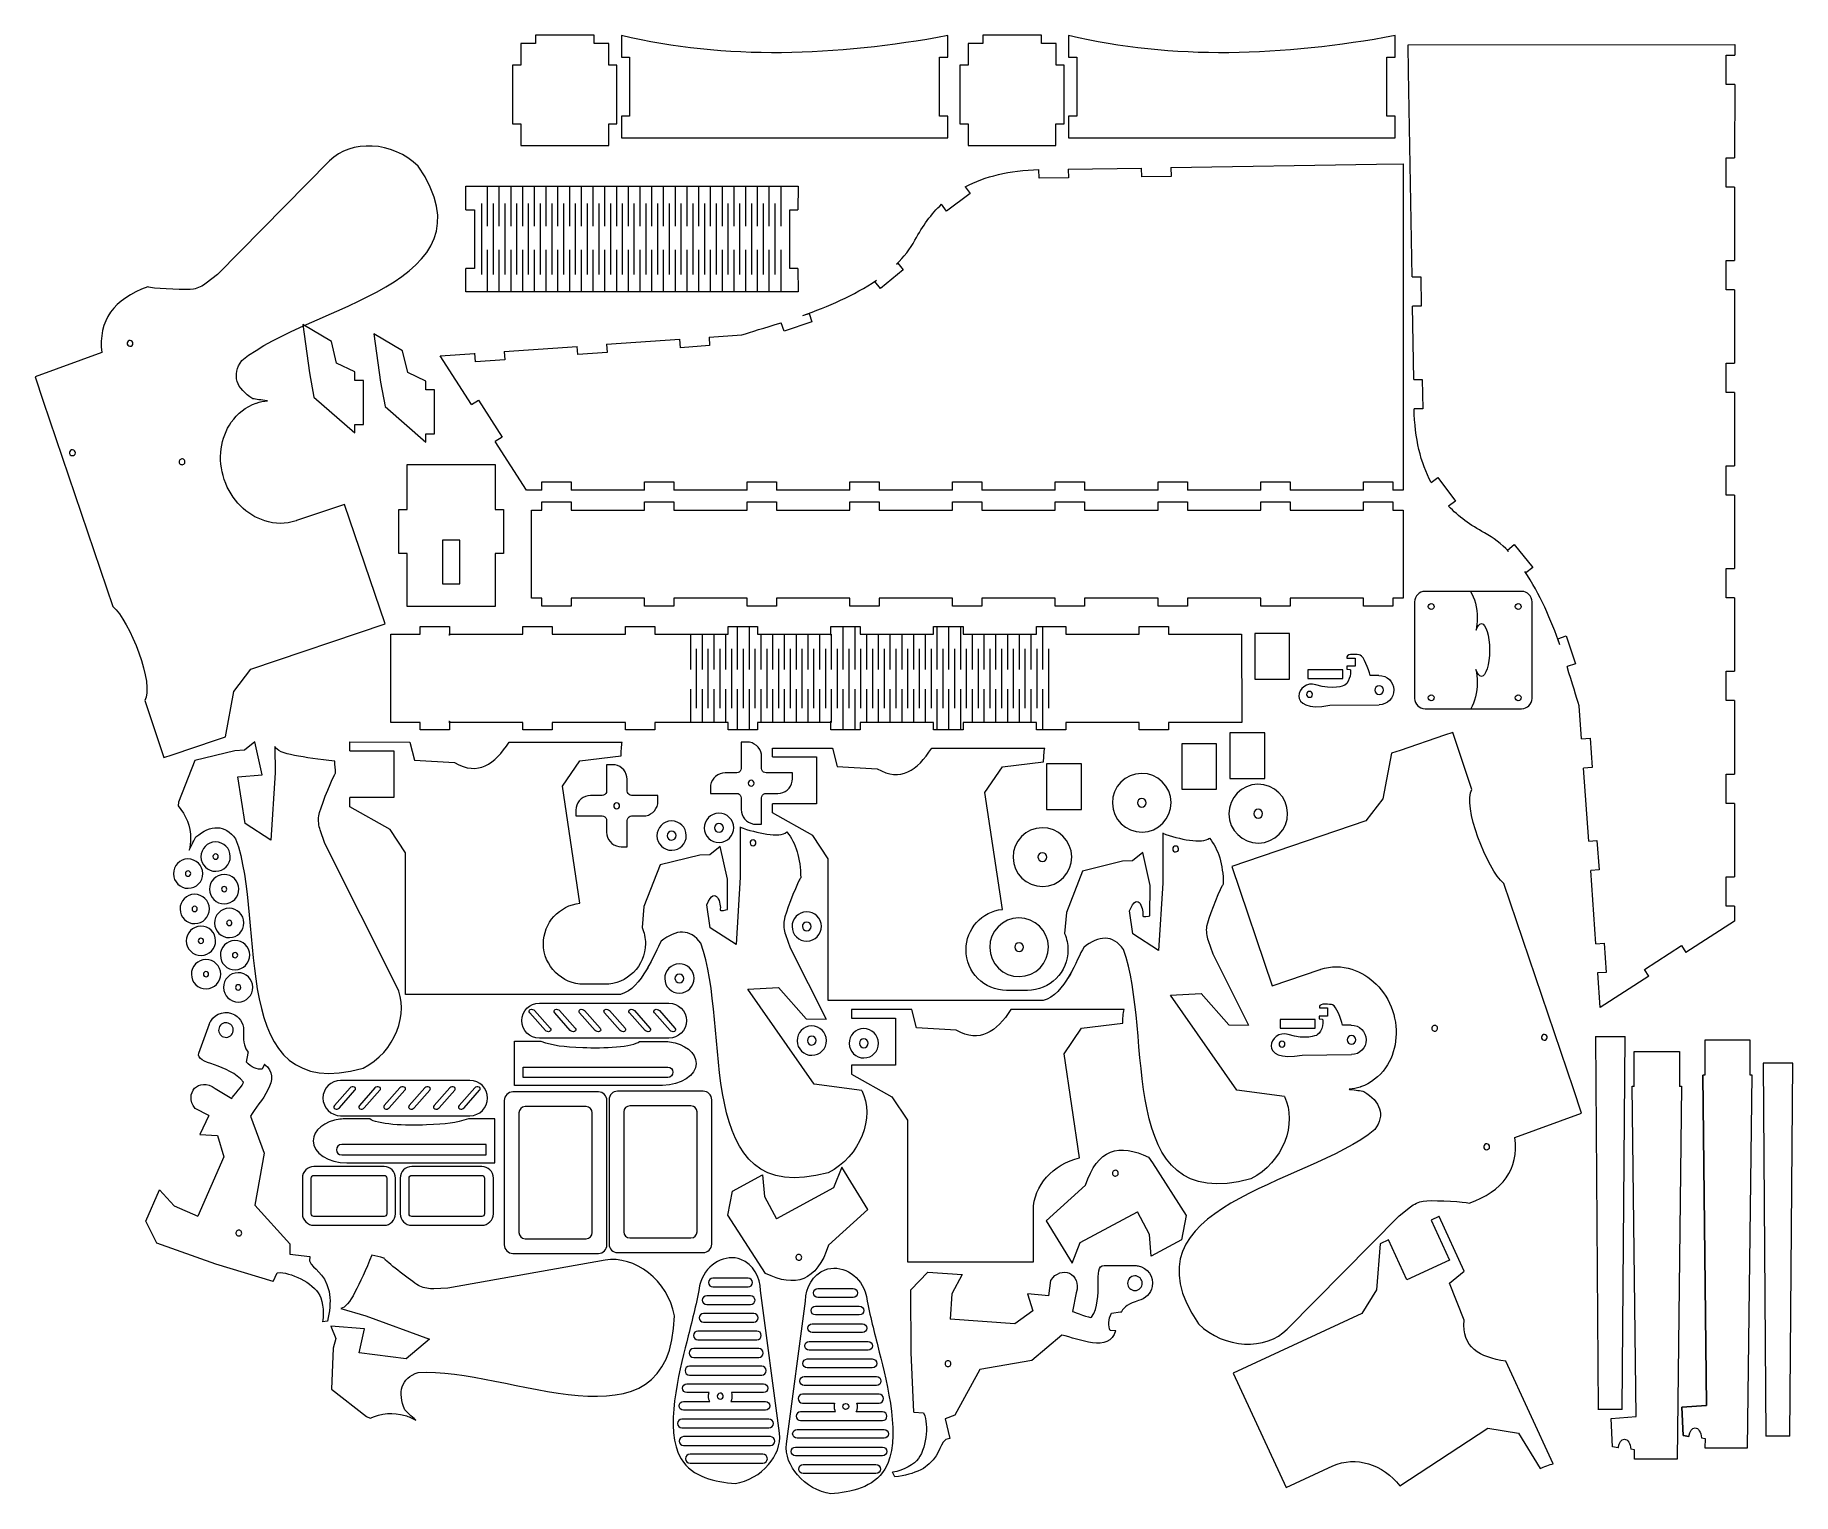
# Model space of a CAD drawing. Header units: centimetres. Extents: x 174 to 233.9, y -148 to -98.3.
import ezdxf

# ---------------------------------------------------------------- set-up
doc = ezdxf.new("R2010")
doc.units = ezdxf.units.CM
doc.header["$MEASUREMENT"] = 0
doc.layers.add('layer 1', color=7, linetype='Continuous')

msp = doc.modelspace()

# ---------------------------------------------------------------- linework, layer by layer
at = {"layer": 'layer 1', "color": 250, "lineweight": 20}
msp.add_lwpolyline([(187.91193, -117.02201), (188.50193, -117.02201), (188.50193, -115.53201), (187.91193, -115.53201), (187.91193, -117.02201)], close=True, dxfattribs=at)
for centre in [(221.59988, -117.79003), (224.56321, -117.79003), (221.59988, -120.89889), (224.56321, -120.89889)]:
    msp.add_ellipse(centre, major_axis=(0, 0.1), ratio=1, dxfattribs=at)
for points, knots in [([(190.57913, -98.60005), (190.57913, -98.60005), (191.07449, -98.60005), (191.07449, -98.60005), (191.07449, -98.60005), (191.07449, -98.60005), (191.07449, -98.32005), (191.07449, -98.32005), (191.07449, -98.32005), (191.07449, -98.32005), (193.07449, -98.32005), (193.07449, -98.32005), (193.07449, -98.32005), (193.07449, -98.32005), (193.07449, -98.60005), (193.07449, -98.60005), (193.07449, -98.60005), (193.07449, -98.60005), (193.57449, -98.60005), (193.57449, -98.60005), (193.57449, -98.60005), (193.57449, -98.60005), (193.5735, -99.33991), (193.5735, -99.33991), (193.5735, -99.33991), (193.5735, -99.33991), (193.85216, -99.33991), (193.85216, -99.33991), (193.85216, -99.33991), (193.85216, -99.33991), (193.85216, -101.33991), (193.85216, -101.33991), (193.85216, -101.33991), (193.85216, -101.33991), (193.57083, -101.33991), (193.57083, -101.33991), (193.57083, -101.33991), (193.57083, -101.33991), (193.56984, -102.07976), (193.56984, -102.07976), (193.56984, -102.07976), (193.56984, -102.07976), (190.57449, -102.07976), (190.57449, -102.07976), (190.57449, -102.07976), (190.57449, -102.07976), (190.57548, -101.33991), (190.57548, -101.33991), (190.57548, -101.33991), (190.57548, -101.33991), (190.29681, -101.33991), (190.29681, -101.33991), (190.29681, -101.33991), (190.29681, -101.33991), (190.29681, -99.33991), (190.29681, -99.33991), (190.29681, -99.33991), (190.29681, -99.33991), (190.57814, -99.33991), (190.57814, -99.33991), (190.57814, -99.33991), (190.57814, -99.33991), (190.57913, -98.60005), (190.57913, -98.60005)], [0, 0, 0, 0, 0.05882353, 0.05882353, 0.05882353, 0.05882353, 0.11764706, 0.11764706, 0.11764706, 0.11764706, 0.17647059, 0.17647059, 0.17647059, 0.17647059, 0.23529412, 0.23529412, 0.23529412, 0.23529412, 0.29411765, 0.29411765, 0.29411765, 0.29411765, 0.35294118, 0.35294118, 0.35294118, 0.35294118, 0.41176471, 0.41176471, 0.41176471, 0.41176471, 0.47058824, 0.47058824, 0.47058824, 0.47058824, 0.52941176, 0.52941176, 0.52941176, 0.52941176, 0.58823529, 0.58823529, 0.58823529, 0.58823529, 0.64705882, 0.64705882, 0.64705882, 0.64705882, 0.70588235, 0.70588235, 0.70588235, 0.70588235, 0.76470588, 0.76470588, 0.76470588, 0.76470588, 0.82352941, 0.82352941, 0.82352941, 0.82352941, 0.88235294, 0.88235294, 0.88235294, 0.88235294, 1, 1, 1, 1]), ([(194.00359, -101.81517), (194.00359, -101.81517), (194.00359, -101.07532), (194.00359, -101.07532), (194.00359, -101.07532), (194.00359, -101.07532), (194.28359, -101.07532), (194.28359, -101.07532), (194.28359, -101.07532), (194.28359, -101.07532), (194.28359, -99.07532), (194.28359, -99.07532), (194.28359, -99.07532), (194.28359, -99.07532), (194.00359, -99.07532), (194.00359, -99.07532), (194.00359, -99.07532), (194.00359, -99.07532), (194.00359, -98.3359), (194.00359, -98.3359), (194.00359, -98.3359), (197.56015, -99.17202), (201.29053, -99.05204), (205.12932, -98.3359), (205.12932, -98.3359), (205.12932, -98.3359), (205.12932, -99.07532), (205.12932, -99.07532), (205.12932, -99.07532), (205.12932, -99.07532), (204.84707, -99.07532), (204.84707, -99.07532), (204.84707, -99.07532), (204.84707, -99.07532), (204.84707, -101.07532), (204.84707, -101.07532), (204.84707, -101.07532), (204.84707, -101.07532), (205.12932, -101.07532), (205.12932, -101.07532), (205.12932, -101.07532), (205.12932, -101.07532), (205.12932, -101.81517), (205.12932, -101.81517), (205.12932, -101.81517), (205.12932, -101.81517), (194.00359, -101.81517), (194.00359, -101.81517)], [0, 0, 0, 0, 0.07692308, 0.07692308, 0.07692308, 0.07692308, 0.15384615, 0.15384615, 0.15384615, 0.15384615, 0.23076923, 0.23076923, 0.23076923, 0.23076923, 0.30769231, 0.30769231, 0.30769231, 0.30769231, 0.38461538, 0.38461538, 0.38461538, 0.38461538, 0.46153846, 0.46153846, 0.46153846, 0.46153846, 0.53846154, 0.53846154, 0.53846154, 0.53846154, 0.61538462, 0.61538462, 0.61538462, 0.61538462, 0.69230769, 0.69230769, 0.69230769, 0.69230769, 0.76923077, 0.76923077, 0.76923077, 0.76923077, 0.84615385, 0.84615385, 0.84615385, 0.84615385, 1, 1, 1, 1]), ([(205.81914, -98.60005), (205.81914, -98.60005), (206.3145, -98.60005), (206.3145, -98.60005), (206.3145, -98.60005), (206.3145, -98.60005), (206.3145, -98.32005), (206.3145, -98.32005), (206.3145, -98.32005), (206.3145, -98.32005), (208.3145, -98.32005), (208.3145, -98.32005), (208.3145, -98.32005), (208.3145, -98.32005), (208.3145, -98.60005), (208.3145, -98.60005), (208.3145, -98.60005), (208.3145, -98.60005), (208.8145, -98.60005), (208.8145, -98.60005), (208.8145, -98.60005), (208.8145, -98.60005), (208.81351, -99.33991), (208.81351, -99.33991), (208.81351, -99.33991), (208.81351, -99.33991), (209.09217, -99.33991), (209.09217, -99.33991), (209.09217, -99.33991), (209.09217, -99.33991), (209.09217, -101.33991), (209.09217, -101.33991), (209.09217, -101.33991), (209.09217, -101.33991), (208.81084, -101.33991), (208.81084, -101.33991), (208.81084, -101.33991), (208.81084, -101.33991), (208.80985, -102.07976), (208.80985, -102.07976), (208.80985, -102.07976), (208.80985, -102.07976), (205.8145, -102.07976), (205.8145, -102.07976), (205.8145, -102.07976), (205.8145, -102.07976), (205.81549, -101.33991), (205.81549, -101.33991), (205.81549, -101.33991), (205.81549, -101.33991), (205.53682, -101.33991), (205.53682, -101.33991), (205.53682, -101.33991), (205.53682, -101.33991), (205.53682, -99.33991), (205.53682, -99.33991), (205.53682, -99.33991), (205.53682, -99.33991), (205.81815, -99.33991), (205.81815, -99.33991), (205.81815, -99.33991), (205.81815, -99.33991), (205.81914, -98.60005), (205.81914, -98.60005)], [0, 0, 0, 0, 0.05882353, 0.05882353, 0.05882353, 0.05882353, 0.11764706, 0.11764706, 0.11764706, 0.11764706, 0.17647059, 0.17647059, 0.17647059, 0.17647059, 0.23529412, 0.23529412, 0.23529412, 0.23529412, 0.29411765, 0.29411765, 0.29411765, 0.29411765, 0.35294118, 0.35294118, 0.35294118, 0.35294118, 0.41176471, 0.41176471, 0.41176471, 0.41176471, 0.47058824, 0.47058824, 0.47058824, 0.47058824, 0.52941176, 0.52941176, 0.52941176, 0.52941176, 0.58823529, 0.58823529, 0.58823529, 0.58823529, 0.64705882, 0.64705882, 0.64705882, 0.64705882, 0.70588235, 0.70588235, 0.70588235, 0.70588235, 0.76470588, 0.76470588, 0.76470588, 0.76470588, 0.82352941, 0.82352941, 0.82352941, 0.82352941, 0.88235294, 0.88235294, 0.88235294, 0.88235294, 1, 1, 1, 1]), ([(209.2436, -101.81517), (209.2436, -101.81517), (209.2436, -101.07532), (209.2436, -101.07532), (209.2436, -101.07532), (209.2436, -101.07532), (209.5236, -101.07532), (209.5236, -101.07532), (209.5236, -101.07532), (209.5236, -101.07532), (209.5236, -99.07532), (209.5236, -99.07532), (209.5236, -99.07532), (209.5236, -99.07532), (209.2436, -99.07532), (209.2436, -99.07532), (209.2436, -99.07532), (209.2436, -99.07532), (209.2436, -98.3359), (209.2436, -98.3359), (209.2436, -98.3359), (212.80016, -99.17202), (216.53054, -99.05204), (220.36933, -98.3359), (220.36933, -98.3359), (220.36933, -98.3359), (220.36933, -99.07532), (220.36933, -99.07532), (220.36933, -99.07532), (220.36933, -99.07532), (220.08708, -99.07532), (220.08708, -99.07532), (220.08708, -99.07532), (220.08708, -99.07532), (220.08708, -101.07532), (220.08708, -101.07532), (220.08708, -101.07532), (220.08708, -101.07532), (220.36933, -101.07532), (220.36933, -101.07532), (220.36933, -101.07532), (220.36933, -101.07532), (220.36933, -101.81517), (220.36933, -101.81517), (220.36933, -101.81517), (220.36933, -101.81517), (209.2436, -101.81517), (209.2436, -101.81517)], [0, 0, 0, 0, 0.07692308, 0.07692308, 0.07692308, 0.07692308, 0.15384615, 0.15384615, 0.15384615, 0.15384615, 0.23076923, 0.23076923, 0.23076923, 0.23076923, 0.30769231, 0.30769231, 0.30769231, 0.30769231, 0.38461538, 0.38461538, 0.38461538, 0.38461538, 0.46153846, 0.46153846, 0.46153846, 0.46153846, 0.53846154, 0.53846154, 0.53846154, 0.53846154, 0.61538462, 0.61538462, 0.61538462, 0.61538462, 0.69230769, 0.69230769, 0.69230769, 0.69230769, 0.76923077, 0.76923077, 0.76923077, 0.76923077, 0.84615385, 0.84615385, 0.84615385, 0.84615385, 1, 1, 1, 1]), ([(220.82976, -99.55668), (220.82976, -99.55668), (220.81477, -98.6442), (220.81477, -98.6442), (220.81477, -98.6442), (220.81477, -98.6442), (231.9405, -98.64188), (231.9405, -98.64188), (231.9405, -98.64188), (231.9405, -98.64188), (231.94037, -98.99676), (231.94037, -98.99676)], [0, 0, 0, 0, 0.25, 0.25, 0.25, 0.25, 0.5, 0.5, 0.5, 0.5, 1, 1, 1, 1]), ([(231.94002, -99.99676), (231.94002, -99.99676), (231.65261, -99.99676), (231.65261, -99.99676), (231.65261, -99.99676), (231.65261, -99.99676), (231.65261, -98.99676), (231.65261, -98.99676), (231.65261, -98.99676), (231.65261, -98.99676), (231.94037, -98.99676), (231.94037, -98.99676)], [0, 0, 0, 0, 0.25, 0.25, 0.25, 0.25, 0.5, 0.5, 0.5, 0.5, 1, 1, 1, 1]), ([(176.67356, -117.7927), (176.67356, -117.7927), (174.30099, -110.79603), (174.30099, -110.79603), (174.30099, -110.79603), (174.30099, -110.79603), (174.02629, -109.96196), (174.02629, -109.96196), (174.02629, -109.96196), (174.02629, -109.96196), (176.29637, -109.13789), (176.29637, -109.13789), (176.29637, -109.13789), (176.16844, -108.04491), (176.706, -107.30759), (177.86223, -106.9009), (177.86223, -106.9009), (177.87737, -106.89558), (177.90964, -106.91391), (177.95587, -106.92053), (177.95587, -106.92053), (178.26499, -106.96485), (179.18173, -107.0089), (179.42294, -106.97251), (179.42294, -106.97251), (179.57462, -106.94963), (179.74457, -106.86124), (179.85744, -106.77262), (179.85744, -106.77262), (179.85744, -106.77262), (180.23964, -106.47256), (180.23964, -106.47256), (180.23964, -106.47256), (180.23964, -106.47256), (184.06119, -102.60312), (184.06119, -102.60312), (184.06119, -102.60312), (184.77409, -101.88129), (186.20948, -101.92186), (187.08081, -102.784), (187.08081, -102.784), (189.81679, -106.82353), (183.40421, -107.50021), (181.07173, -109.40425), (181.07173, -109.40425), (180.70686, -109.91573), (180.88539, -110.35957), (181.44178, -110.70762), (181.44178, -110.70762), (181.55241, -110.73326), (181.72335, -110.75166), (181.92302, -110.7761), (181.92302, -110.7761), (181.92975, -110.77692), (181.93652, -110.77775), (181.94331, -110.77859), (181.94331, -110.77859), (181.81814, -110.78925), (181.69313, -110.81436), (181.56999, -110.85484), (181.56999, -110.85484), (181.56545, -110.8564), (181.56088, -110.85792), (181.55633, -110.85946), (181.55633, -110.85946), (181.20457, -110.98208), (180.91645, -111.21205), (180.70953, -111.50781), (180.70953, -111.50781), (180.34382, -112.03051), (180.23176, -112.75869), (180.4703, -113.46249), (180.4703, -113.46249), (180.70897, -114.16667), (181.24113, -114.67684), (181.84971, -114.86923), (181.84971, -114.86923), (181.84977, -114.86924), (181.84982, -114.86927), (181.84988, -114.86928), (181.84988, -114.86928), (182.19415, -114.98065), (182.56268, -114.98826), (182.9152, -114.86878), (182.9152, -114.86878), (182.91974, -114.86722), (182.9243, -114.8657), (182.92886, -114.86415), (182.92886, -114.86415), (182.92886, -114.86415), (184.5704, -114.30782), (184.5704, -114.30782), (184.5704, -114.30782), (184.5704, -114.30782), (185.95011, -118.37629), (185.95011, -118.37629), (185.95011, -118.37629), (185.95011, -118.37629), (181.37796, -119.92517), (181.37796, -119.92517), (181.37796, -119.92517), (181.37796, -119.92517), (180.79827, -120.68024), (180.79827, -120.68024), (180.79827, -120.68024), (180.79827, -120.68024), (180.50746, -122.22866), (180.50746, -122.22866), (180.50746, -122.22866), (180.50746, -122.22866), (180.21126, -122.32906), (180.21126, -122.32906), (180.21126, -122.32906), (180.21126, -122.32906), (178.69593, -122.84264), (178.69593, -122.84264), (178.69593, -122.84264), (178.69593, -122.84264), (178.41479, -122.93793), (178.41479, -122.93793), (178.41479, -122.93793), (178.41479, -122.93793), (178.41283, -122.93699), (178.41283, -122.93699), (178.41283, -122.93699), (178.41283, -122.93699), (177.76078, -120.99611), (177.76078, -120.99611), (177.76078, -120.99611), (178.10401, -120.46753), (177.24587, -118.26044), (176.67356, -117.7927)], [0, 0, 0, 0, 0.02941176, 0.02941176, 0.02941176, 0.02941176, 0.05882353, 0.05882353, 0.05882353, 0.05882353, 0.08823529, 0.08823529, 0.08823529, 0.08823529, 0.11764706, 0.11764706, 0.11764706, 0.11764706, 0.14705882, 0.14705882, 0.14705882, 0.14705882, 0.17647059, 0.17647059, 0.17647059, 0.17647059, 0.20588235, 0.20588235, 0.20588235, 0.20588235, 0.23529412, 0.23529412, 0.23529412, 0.23529412, 0.26470588, 0.26470588, 0.26470588, 0.26470588, 0.29411765, 0.29411765, 0.29411765, 0.29411765, 0.32352941, 0.32352941, 0.32352941, 0.32352941, 0.35294118, 0.35294118, 0.35294118, 0.35294118, 0.38235294, 0.38235294, 0.38235294, 0.38235294, 0.41176471, 0.41176471, 0.41176471, 0.41176471, 0.44117647, 0.44117647, 0.44117647, 0.44117647, 0.47058824, 0.47058824, 0.47058824, 0.47058824, 0.5, 0.5, 0.5, 0.5, 0.52941176, 0.52941176, 0.52941176, 0.52941176, 0.55882353, 0.55882353, 0.55882353, 0.55882353, 0.58823529, 0.58823529, 0.58823529, 0.58823529, 0.61764706, 0.61764706, 0.61764706, 0.61764706, 0.64705882, 0.64705882, 0.64705882, 0.64705882, 0.67647059, 0.67647059, 0.67647059, 0.67647059, 0.70588235, 0.70588235, 0.70588235, 0.70588235, 0.73529412, 0.73529412, 0.73529412, 0.73529412, 0.76470588, 0.76470588, 0.76470588, 0.76470588, 0.79411765, 0.79411765, 0.79411765, 0.79411765, 0.82352941, 0.82352941, 0.82352941, 0.82352941, 0.85294118, 0.85294118, 0.85294118, 0.85294118, 0.88235294, 0.88235294, 0.88235294, 0.88235294, 0.91176471, 0.91176471, 0.91176471, 0.91176471, 0.94117647, 0.94117647, 0.94117647, 0.94117647, 1, 1, 1, 1]), ([(209.23055, -102.89089), (209.23055, -102.89089), (209.2349, -103.18307), (209.2349, -103.18307), (209.2349, -103.18307), (209.2349, -103.18307), (208.23501, -103.19797), (208.23501, -103.19797), (208.23501, -103.19797), (208.23501, -103.19797), (208.23061, -102.90241), (208.23061, -102.90241)], [0, 0, 0, 0, 0.25, 0.25, 0.25, 0.25, 0.5, 0.5, 0.5, 0.5, 1, 1, 1, 1]), ([(212.73008, -102.8334), (212.73008, -102.8334), (212.73451, -103.13093), (212.73451, -103.13093), (212.73451, -103.13093), (212.73451, -103.13093), (211.73462, -103.14582), (211.73462, -103.14582), (211.73462, -103.14582), (211.73462, -103.14582), (211.73021, -102.84982), (211.73021, -102.84982)], [0, 0, 0, 0, 0.25, 0.25, 0.25, 0.25, 0.5, 0.5, 0.5, 0.5, 1, 1, 1, 1]), ([(219.72929, -102.71841), (219.72929, -102.71841), (220.64177, -102.70342), (220.64177, -102.70342), (220.64177, -102.70342), (220.64177, -102.70342), (220.64409, -113.82915), (220.64409, -113.82915), (220.64409, -113.82915), (220.64409, -113.82915), (220.28921, -113.82902), (220.28921, -113.82902)], [0, 0, 0, 0, 0.25, 0.25, 0.25, 0.25, 0.5, 0.5, 0.5, 0.5, 1, 1, 1, 1]), ([(231.93877, -103.49676), (231.93877, -103.49676), (231.65261, -103.49676), (231.65261, -103.49676), (231.65261, -103.49676), (231.65261, -103.49676), (231.65261, -102.49676), (231.65261, -102.49676), (231.65261, -102.49676), (231.65261, -102.49676), (231.93913, -102.49676), (231.93913, -102.49676)], [0, 0, 0, 0, 0.25, 0.25, 0.25, 0.25, 0.5, 0.5, 0.5, 0.5, 1, 1, 1, 1]), ([(188.70758, -104.26921), (188.70758, -104.26921), (188.70758, -103.46921), (188.70758, -103.46921), (188.70758, -103.46921), (188.70758, -103.46921), (200.03133, -103.46921), (200.03133, -103.46921), (200.03133, -103.46921), (200.03133, -103.46921), (200.02029, -104.2692), (200.02029, -104.2692)], [0, 0, 0, 0, 0.25, 0.25, 0.25, 0.25, 0.5, 0.5, 0.5, 0.5, 1, 1, 1, 1]), ([(205.72144, -103.48982), (205.72144, -103.48982), (205.88979, -103.71664), (205.88979, -103.71664), (205.88979, -103.71664), (205.88979, -103.71664), (205.08678, -104.31262), (205.08678, -104.31262), (205.08678, -104.31262), (205.08678, -104.31262), (204.91435, -104.08029), (204.91435, -104.08029)], [0, 0, 0, 0, 0.25, 0.25, 0.25, 0.25, 0.5, 0.5, 0.5, 0.5, 1, 1, 1, 1]), ([(203.37417, -106.12416), (203.62968, -105.87686), (203.8454, -105.60587), (204.00494, -105.30869), (204.00494, -105.30869), (204.26707, -104.8204), (204.56627, -104.41289), (204.91435, -104.08029)], [0, 0, 0, 0, 0.33333333, 0.33333333, 0.33333333, 0.33333333, 1, 1, 1, 1]), ([(188.70758, -104.26921), (188.70758, -104.26921), (188.99758, -104.26921), (188.99758, -104.26921), (188.99758, -104.26921), (188.99758, -104.26921), (188.99758, -106.26921), (188.99758, -106.26921), (188.99758, -106.26921), (188.99758, -106.26921), (188.70758, -106.26921), (188.70758, -106.26921)], [0, 0, 0, 0, 0.25, 0.25, 0.25, 0.25, 0.5, 0.5, 0.5, 0.5, 1, 1, 1, 1]), ([(200.02029, -106.2692), (200.02029, -106.2692), (199.74029, -106.2692), (199.74029, -106.2692), (199.74029, -106.2692), (199.74029, -106.2692), (199.74029, -104.2692), (199.74029, -104.2692), (199.74029, -104.2692), (199.74029, -104.2692), (200.02029, -104.2692), (200.02029, -104.2692)], [0, 0, 0, 0, 0.25, 0.25, 0.25, 0.25, 0.5, 0.5, 0.5, 0.5, 1, 1, 1, 1]), ([(231.93753, -106.99676), (231.93753, -106.99676), (231.65261, -106.99676), (231.65261, -106.99676), (231.65261, -106.99676), (231.65261, -106.99676), (231.65261, -105.99676), (231.65261, -105.99676), (231.65261, -105.99676), (231.65261, -105.99676), (231.93788, -105.99676), (231.93788, -105.99676)], [0, 0, 0, 0, 0.25, 0.25, 0.25, 0.25, 0.5, 0.5, 0.5, 0.5, 1, 1, 1, 1]), ([(200.02029, -106.26919), (200.02029, -106.26919), (200.03133, -107.06921), (200.03133, -107.06921), (200.03133, -107.06921), (200.03133, -107.06921), (188.70758, -107.06921), (188.70758, -107.06921), (188.70758, -107.06921), (188.70758, -107.06921), (188.70758, -106.26921), (188.70758, -106.26921)], [0, 0, 0, 0, 0.25, 0.25, 0.25, 0.25, 0.5, 0.5, 0.5, 0.5, 1, 1, 1, 1]), ([(203.37417, -106.12416), (203.37417, -106.12416), (203.42099, -106.08641), (203.42099, -106.08641), (203.42099, -106.08641), (203.42099, -106.08641), (203.60927, -106.31996), (203.60927, -106.31996), (203.60927, -106.31996), (203.60927, -106.31996), (202.83076, -106.94759), (202.83076, -106.94759), (202.83076, -106.94759), (202.83076, -106.94759), (202.64247, -106.71404), (202.64247, -106.71404), (202.64247, -106.71404), (202.64247, -106.71404), (202.6914, -106.67459), (202.6914, -106.67459)], [0, 0, 0, 0, 0.16666667, 0.16666667, 0.16666667, 0.16666667, 0.33333333, 0.33333333, 0.33333333, 0.33333333, 0.5, 0.5, 0.5, 0.5, 0.66666667, 0.66666667, 0.66666667, 0.66666667, 1, 1, 1, 1]), ([(220.94475, -106.55589), (220.94475, -106.55589), (221.24228, -106.55146), (221.24228, -106.55146), (221.24228, -106.55146), (221.24228, -106.55146), (221.25717, -107.55135), (221.25717, -107.55135), (221.25717, -107.55135), (221.25717, -107.55135), (220.96117, -107.55576), (220.96117, -107.55576)], [0, 0, 0, 0, 0.25, 0.25, 0.25, 0.25, 0.5, 0.5, 0.5, 0.5, 1, 1, 1, 1]), ([(200.19058, -107.87041), (200.19058, -107.87041), (200.39834, -107.80122), (200.39834, -107.80122), (200.39834, -107.80122), (200.39834, -107.80122), (200.49313, -108.08585), (200.49313, -108.08585), (200.49313, -108.08585), (200.49313, -108.08585), (199.54435, -108.4018), (199.54435, -108.4018), (199.54435, -108.4018), (199.54435, -108.4018), (199.44961, -108.11729), (199.44961, -108.11729)], [0, 0, 0, 0, 0.2, 0.2, 0.2, 0.2, 0.4, 0.4, 0.4, 0.4, 0.6, 0.6, 0.6, 0.6, 1, 1, 1, 1]), ([(185.21097, -110.08506), (185.21097, -110.08506), (185.21097, -111.58506), (185.21097, -111.58506), (185.21097, -111.58506), (185.21097, -111.58506), (184.9186, -111.58506), (184.9186, -111.58506), (184.9186, -111.58506), (184.9186, -111.58506), (184.918, -111.87049), (184.918, -111.87049), (184.918, -111.87049), (184.918, -111.87049), (183.52721, -110.65826), (183.52721, -110.65826), (183.52721, -110.65826), (183.52721, -110.65826), (183.37012, -109.82556), (183.37012, -109.82556), (183.37012, -109.82556), (183.37012, -109.82556), (183.15109, -108.18061), (183.15109, -108.18061), (183.15109, -108.18061), (183.15109, -108.18061), (184.11942, -108.76298), (184.11942, -108.76298), (184.11942, -108.76298), (184.11942, -108.76298), (184.29986, -109.49833), (184.29986, -109.49833), (184.29986, -109.49833), (184.29986, -109.49833), (184.92237, -109.79207), (184.92237, -109.79207), (184.92237, -109.79207), (184.92237, -109.79207), (184.92175, -110.08506), (184.92175, -110.08506), (184.92175, -110.08506), (184.92175, -110.08506), (185.21097, -110.08506), (185.21097, -110.08506)], [0, 0, 0, 0, 0.08333333, 0.08333333, 0.08333333, 0.08333333, 0.16666667, 0.16666667, 0.16666667, 0.16666667, 0.25, 0.25, 0.25, 0.25, 0.33333333, 0.33333333, 0.33333333, 0.33333333, 0.41666667, 0.41666667, 0.41666667, 0.41666667, 0.5, 0.5, 0.5, 0.5, 0.58333333, 0.58333333, 0.58333333, 0.58333333, 0.66666667, 0.66666667, 0.66666667, 0.66666667, 0.75, 0.75, 0.75, 0.75, 0.83333333, 0.83333333, 0.83333333, 0.83333333, 1, 1, 1, 1]), ([(196.99029, -108.61223), (196.99029, -108.61223), (198.10857, -108.53457), (198.10857, -108.53457), (198.10857, -108.53457), (198.40589, -108.42986), (198.88543, -108.29578), (199.44961, -108.11729)], [0, 0, 0, 0, 0.33333333, 0.33333333, 0.33333333, 0.33333333, 1, 1, 1, 1]), ([(177.1655, -108.85396), (177.14718, -108.80186), (177.17458, -108.74478), (177.22664, -108.72647), (177.22664, -108.72647), (177.27878, -108.70813), (177.33586, -108.73552), (177.35418, -108.78762), (177.35418, -108.78762), (177.3725, -108.83972), (177.34512, -108.89681), (177.29301, -108.91513), (177.29301, -108.91513), (177.24091, -108.93345), (177.18382, -108.90608), (177.1655, -108.85396)], [0, 0, 0, 0, 0.2, 0.2, 0.2, 0.2, 0.4, 0.4, 0.4, 0.4, 0.6, 0.6, 0.6, 0.6, 1, 1, 1, 1]), ([(187.63217, -110.40062), (187.63217, -110.40062), (187.63217, -111.90062), (187.63217, -111.90062), (187.63217, -111.90062), (187.63217, -111.90062), (187.3398, -111.90062), (187.3398, -111.90062), (187.3398, -111.90062), (187.3398, -111.90062), (187.3392, -112.18605), (187.3392, -112.18605), (187.3392, -112.18605), (187.3392, -112.18605), (185.94841, -110.97382), (185.94841, -110.97382), (185.94841, -110.97382), (185.94841, -110.97382), (185.79132, -110.14112), (185.79132, -110.14112), (185.79132, -110.14112), (185.79132, -110.14112), (185.57229, -108.49617), (185.57229, -108.49617), (185.57229, -108.49617), (185.57229, -108.49617), (186.54062, -109.07854), (186.54062, -109.07854), (186.54062, -109.07854), (186.54062, -109.07854), (186.72106, -109.81389), (186.72106, -109.81389), (186.72106, -109.81389), (186.72106, -109.81389), (187.34357, -110.10763), (187.34357, -110.10763), (187.34357, -110.10763), (187.34357, -110.10763), (187.34295, -110.40062), (187.34295, -110.40062), (187.34295, -110.40062), (187.34295, -110.40062), (187.63217, -110.40062), (187.63217, -110.40062)], [0, 0, 0, 0, 0.08333333, 0.08333333, 0.08333333, 0.08333333, 0.16666667, 0.16666667, 0.16666667, 0.16666667, 0.25, 0.25, 0.25, 0.25, 0.33333333, 0.33333333, 0.33333333, 0.33333333, 0.41666667, 0.41666667, 0.41666667, 0.41666667, 0.5, 0.5, 0.5, 0.5, 0.58333333, 0.58333333, 0.58333333, 0.58333333, 0.66666667, 0.66666667, 0.66666667, 0.66666667, 0.75, 0.75, 0.75, 0.75, 0.83333333, 0.83333333, 0.83333333, 0.83333333, 1, 1, 1, 1]), ([(193.4994, -108.85467), (193.4994, -108.85467), (193.51934, -109.13638), (193.51934, -109.13638), (193.51934, -109.13638), (193.51934, -109.13638), (192.52184, -109.20699), (192.52184, -109.20699), (192.52184, -109.20699), (192.52184, -109.20699), (192.5018, -108.92395), (192.5018, -108.92395)], [0, 0, 0, 0, 0.25, 0.25, 0.25, 0.25, 0.5, 0.5, 0.5, 0.5, 1, 1, 1, 1]), ([(196.99029, -108.61223), (196.99029, -108.61223), (197.0106, -108.89924), (197.0106, -108.89924), (197.0106, -108.89924), (197.0106, -108.89924), (196.0131, -108.96985), (196.0131, -108.96985), (196.0131, -108.96985), (196.0131, -108.96985), (195.99269, -108.68151), (195.99269, -108.68151)], [0, 0, 0, 0, 0.25, 0.25, 0.25, 0.25, 0.5, 0.5, 0.5, 0.5, 1, 1, 1, 1]), ([(188.89635, -110.9052), (188.89635, -110.9052), (187.8327, -109.2482), (187.8327, -109.2482), (187.8327, -109.2482), (187.8327, -109.2482), (189.01021, -109.16643), (189.01021, -109.16643)], [0, 0, 0, 0, 0.33333333, 0.33333333, 0.33333333, 0.33333333, 1, 1, 1, 1]), ([(190.0078, -109.09715), (190.0078, -109.09715), (190.02808, -109.38352), (190.02808, -109.38352), (190.02808, -109.38352), (190.02808, -109.38352), (189.03057, -109.45413), (189.03057, -109.45413), (189.03057, -109.45413), (189.03057, -109.45413), (189.00939, -109.15488), (189.00939, -109.15488)], [0, 0, 0, 0, 0.25, 0.25, 0.25, 0.25, 0.5, 0.5, 0.5, 0.5, 1, 1, 1, 1]), ([(231.93628, -110.49676), (231.93628, -110.49676), (231.65261, -110.49676), (231.65261, -110.49676), (231.65261, -110.49676), (231.65261, -110.49676), (231.65261, -109.49676), (231.65261, -109.49676), (231.65261, -109.49676), (231.65261, -109.49676), (231.93664, -109.49676), (231.93664, -109.49676)], [0, 0, 0, 0, 0.25, 0.25, 0.25, 0.25, 0.5, 0.5, 0.5, 0.5, 1, 1, 1, 1]), ([(221.00224, -110.05542), (221.00224, -110.05542), (221.29442, -110.05107), (221.29442, -110.05107), (221.29442, -110.05107), (221.29442, -110.05107), (221.30932, -111.05096), (221.30932, -111.05096), (221.30932, -111.05096), (221.30932, -111.05096), (221.01376, -111.05536), (221.01376, -111.05536)], [0, 0, 0, 0, 0.25, 0.25, 0.25, 0.25, 0.5, 0.5, 0.5, 0.5, 1, 1, 1, 1]), ([(188.89635, -110.9052), (188.89635, -110.9052), (189.13252, -110.7539), (189.13252, -110.7539), (189.13252, -110.7539), (189.13252, -110.7539), (189.94164, -112.01696), (189.94164, -112.01696), (189.94164, -112.01696), (189.94164, -112.01696), (189.70664, -112.16751), (189.70664, -112.16751)], [0, 0, 0, 0, 0.25, 0.25, 0.25, 0.25, 0.5, 0.5, 0.5, 0.5, 1, 1, 1, 1]), ([(175.20144, -112.58095), (175.18371, -112.52864), (175.21174, -112.47187), (175.26405, -112.45414), (175.26405, -112.45414), (175.31636, -112.43641), (175.37313, -112.46444), (175.39086, -112.51675), (175.39086, -112.51675), (175.40859, -112.56905), (175.38056, -112.62583), (175.32825, -112.64355), (175.32825, -112.64355), (175.27594, -112.66128), (175.21917, -112.63325), (175.20144, -112.58095)], [0, 0, 0, 0, 0.2, 0.2, 0.2, 0.2, 0.4, 0.4, 0.4, 0.4, 0.6, 0.6, 0.6, 0.6, 1, 1, 1, 1]), ([(191.28921, -113.82478), (191.28921, -113.82478), (190.77054, -113.82489), (190.77054, -113.82489), (190.77054, -113.82489), (190.77054, -113.82489), (189.70664, -112.16751), (189.70664, -112.16751)], [0, 0, 0, 0, 0.33333333, 0.33333333, 0.33333333, 0.33333333, 1, 1, 1, 1]), ([(179.06288, -112.954), (179.06288, -112.954), (179.03761, -112.95812), (179.03761, -112.95812), (179.03761, -112.95812), (179.03761, -112.95812), (179.0123, -112.95559), (179.0123, -112.95559), (179.0123, -112.95559), (179.0123, -112.95559), (178.98763, -112.94839), (178.98763, -112.94839), (178.98763, -112.94839), (178.98763, -112.94839), (178.96491, -112.93386), (178.96491, -112.93386), (178.96491, -112.93386), (178.96491, -112.93386), (178.9495, -112.91463), (178.9495, -112.91463), (178.9495, -112.91463), (178.9495, -112.91463), (178.93741, -112.89205), (178.93741, -112.89205), (178.93741, -112.89205), (178.93741, -112.89205), (178.93261, -112.86479), (178.93261, -112.86479), (178.93261, -112.86479), (178.93261, -112.86479), (178.93315, -112.84015), (178.93315, -112.84015), (178.93315, -112.84015), (178.93315, -112.84015), (178.94235, -112.81481), (178.94235, -112.81481), (178.94235, -112.81481), (178.94235, -112.81481), (178.95755, -112.79407), (178.95755, -112.79407), (178.95755, -112.79407), (178.95755, -112.79407), (178.97611, -112.77666), (178.97611, -112.77666), (178.97611, -112.77666), (178.97611, -112.77666), (178.99868, -112.76459), (178.99868, -112.76459), (178.99868, -112.76459), (178.99868, -112.76459), (179.02595, -112.75977), (179.02595, -112.75977), (179.02595, -112.75977), (179.02595, -112.75977), (179.05126, -112.76231), (179.05126, -112.76231), (179.05126, -112.76231), (179.05126, -112.76231), (179.07594, -112.76953), (179.07594, -112.76953), (179.07594, -112.76953), (179.07594, -112.76953), (179.09666, -112.78473), (179.09666, -112.78473), (179.09666, -112.78473), (179.09666, -112.78473), (179.11405, -112.80329), (179.11405, -112.80329), (179.11405, -112.80329), (179.11405, -112.80329), (179.12682, -112.82785), (179.12682, -112.82785), (179.12682, -112.82785), (179.12682, -112.82785), (179.13095, -112.85314), (179.13095, -112.85314), (179.13095, -112.85314), (179.13095, -112.85314), (179.12842, -112.87845), (179.12842, -112.87845), (179.12842, -112.87845), (179.12842, -112.87845), (179.12121, -112.90312), (179.12121, -112.90312), (179.12121, -112.90312), (179.12121, -112.90312), (179.10601, -112.92383), (179.10601, -112.92383), (179.10601, -112.92383), (179.10601, -112.92383), (179.08745, -112.94123), (179.08745, -112.94123), (179.08745, -112.94123), (179.08745, -112.94123), (179.06288, -112.954), (179.06288, -112.954)], [0, 0, 0, 0, 0.04, 0.04, 0.04, 0.04, 0.08, 0.08, 0.08, 0.08, 0.12, 0.12, 0.12, 0.12, 0.16, 0.16, 0.16, 0.16, 0.2, 0.2, 0.2, 0.2, 0.24, 0.24, 0.24, 0.24, 0.28, 0.28, 0.28, 0.28, 0.32, 0.32, 0.32, 0.32, 0.36, 0.36, 0.36, 0.36, 0.4, 0.4, 0.4, 0.4, 0.44, 0.44, 0.44, 0.44, 0.48, 0.48, 0.48, 0.48, 0.52, 0.52, 0.52, 0.52, 0.56, 0.56, 0.56, 0.56, 0.6, 0.6, 0.6, 0.6, 0.64, 0.64, 0.64, 0.64, 0.68, 0.68, 0.68, 0.68, 0.72, 0.72, 0.72, 0.72, 0.76, 0.76, 0.76, 0.76, 0.8, 0.8, 0.8, 0.8, 0.84, 0.84, 0.84, 0.84, 0.88, 0.88, 0.88, 0.88, 0.92, 0.92, 0.92, 0.92, 1, 1, 1, 1]), ([(186.70699, -114.48424), (186.70699, -114.48424), (186.70699, -112.9506), (186.70699, -112.9506), (186.70699, -112.9506), (186.70699, -112.9506), (189.70697, -112.9506), (189.70697, -112.9506), (189.70697, -112.9506), (189.70697, -112.9506), (189.70697, -114.48424), (189.70697, -114.48424)], [0, 0, 0, 0, 0.25, 0.25, 0.25, 0.25, 0.5, 0.5, 0.5, 0.5, 1, 1, 1, 1]), ([(231.93504, -113.99676), (231.93504, -113.99676), (231.65261, -113.99676), (231.65261, -113.99676), (231.65261, -113.99676), (231.65261, -113.99676), (231.65261, -112.99676), (231.65261, -112.99676), (231.65261, -112.99676), (231.65261, -112.99676), (231.93539, -112.99676), (231.93539, -112.99676)], [0, 0, 0, 0, 0.25, 0.25, 0.25, 0.25, 0.5, 0.5, 0.5, 0.5, 1, 1, 1, 1]), ([(191.28921, -113.82478), (191.28921, -113.82478), (191.28921, -113.54126), (191.28921, -113.54126), (191.28921, -113.54126), (191.28921, -113.54126), (192.28921, -113.54126), (192.28921, -113.54126), (192.28921, -113.54126), (192.28921, -113.54126), (192.28921, -113.82457), (192.28921, -113.82457)], [0, 0, 0, 0, 0.25, 0.25, 0.25, 0.25, 0.5, 0.5, 0.5, 0.5, 1, 1, 1, 1]), ([(194.78921, -113.82405), (194.78921, -113.82405), (194.78921, -113.54126), (194.78921, -113.54126), (194.78921, -113.54126), (194.78921, -113.54126), (195.78921, -113.54126), (195.78921, -113.54126), (195.78921, -113.54126), (195.78921, -113.54126), (195.78921, -113.82385), (195.78921, -113.82385)], [0, 0, 0, 0, 0.25, 0.25, 0.25, 0.25, 0.5, 0.5, 0.5, 0.5, 1, 1, 1, 1]), ([(198.28921, -113.82333), (198.28921, -113.82333), (198.28921, -113.54126), (198.28921, -113.54126), (198.28921, -113.54126), (198.28921, -113.54126), (199.28921, -113.54126), (199.28921, -113.54126), (199.28921, -113.54126), (199.28921, -113.54126), (199.28921, -113.82312), (199.28921, -113.82312)], [0, 0, 0, 0, 0.25, 0.25, 0.25, 0.25, 0.5, 0.5, 0.5, 0.5, 1, 1, 1, 1]), ([(201.78921, -113.8226), (201.78921, -113.8226), (201.78921, -113.54126), (201.78921, -113.54126), (201.78921, -113.54126), (201.78921, -113.54126), (202.78921, -113.54126), (202.78921, -113.54126), (202.78921, -113.54126), (202.78921, -113.54126), (202.78921, -113.8228), (202.78921, -113.8228)], [0, 0, 0, 0, 0.25, 0.25, 0.25, 0.25, 0.5, 0.5, 0.5, 0.5, 1, 1, 1, 1]), ([(205.28921, -113.82369), (205.28921, -113.82369), (205.28921, -113.54126), (205.28921, -113.54126), (205.28921, -113.54126), (205.28921, -113.54126), (206.28921, -113.54126), (206.28921, -113.54126), (206.28921, -113.54126), (206.28921, -113.54126), (206.28921, -113.82404), (206.28921, -113.82404)], [0, 0, 0, 0, 0.25, 0.25, 0.25, 0.25, 0.5, 0.5, 0.5, 0.5, 1, 1, 1, 1]), ([(208.78921, -113.82493), (208.78921, -113.82493), (208.78921, -113.54126), (208.78921, -113.54126), (208.78921, -113.54126), (208.78921, -113.54126), (209.78921, -113.54126), (209.78921, -113.54126), (209.78921, -113.54126), (209.78921, -113.54126), (209.78921, -113.82529), (209.78921, -113.82529)], [0, 0, 0, 0, 0.25, 0.25, 0.25, 0.25, 0.5, 0.5, 0.5, 0.5, 1, 1, 1, 1]), ([(212.28921, -113.82618), (212.28921, -113.82618), (212.28921, -113.54126), (212.28921, -113.54126), (212.28921, -113.54126), (212.28921, -113.54126), (213.28921, -113.54126), (213.28921, -113.54126), (213.28921, -113.54126), (213.28921, -113.54126), (213.28921, -113.82653), (213.28921, -113.82653)], [0, 0, 0, 0, 0.25, 0.25, 0.25, 0.25, 0.5, 0.5, 0.5, 0.5, 1, 1, 1, 1]), ([(215.78921, -113.82742), (215.78921, -113.82742), (215.78921, -113.54126), (215.78921, -113.54126), (215.78921, -113.54126), (215.78921, -113.54126), (216.78921, -113.54126), (216.78921, -113.54126), (216.78921, -113.54126), (216.78921, -113.54126), (216.78921, -113.82778), (216.78921, -113.82778)], [0, 0, 0, 0, 0.25, 0.25, 0.25, 0.25, 0.5, 0.5, 0.5, 0.5, 1, 1, 1, 1]), ([(219.28921, -113.82867), (219.28921, -113.82867), (219.28921, -113.54126), (219.28921, -113.54126), (219.28921, -113.54126), (219.28921, -113.54126), (220.28921, -113.54126), (220.28921, -113.54126), (220.28921, -113.54126), (220.28921, -113.54126), (220.28921, -113.82902), (220.28921, -113.82902)], [0, 0, 0, 0, 0.25, 0.25, 0.25, 0.25, 0.5, 0.5, 0.5, 0.5, 1, 1, 1, 1]), ([(221.60117, -113.56453), (221.60117, -113.56453), (221.82799, -113.39618), (221.82799, -113.39618), (221.82799, -113.39618), (221.82799, -113.39618), (222.42397, -114.19919), (222.42397, -114.19919), (222.42397, -114.19919), (222.42397, -114.19919), (222.19164, -114.37162), (222.19164, -114.37162)], [0, 0, 0, 0, 0.25, 0.25, 0.25, 0.25, 0.5, 0.5, 0.5, 0.5, 1, 1, 1, 1]), ([(191.28921, -114.50661), (191.28921, -114.50661), (191.28921, -114.22661), (191.28921, -114.22661), (191.28921, -114.22661), (191.28921, -114.22661), (192.28921, -114.22661), (192.28921, -114.22661), (192.28921, -114.22661), (192.28921, -114.22661), (192.28921, -114.50661), (192.28921, -114.50661)], [0, 0, 0, 0, 0.25, 0.25, 0.25, 0.25, 0.5, 0.5, 0.5, 0.5, 1, 1, 1, 1]), ([(194.78921, -114.50661), (194.78921, -114.50661), (194.78921, -114.22661), (194.78921, -114.22661), (194.78921, -114.22661), (194.78921, -114.22661), (195.78921, -114.22661), (195.78921, -114.22661), (195.78921, -114.22661), (195.78921, -114.22661), (195.78921, -114.50661), (195.78921, -114.50661)], [0, 0, 0, 0, 0.25, 0.25, 0.25, 0.25, 0.5, 0.5, 0.5, 0.5, 1, 1, 1, 1]), ([(198.28921, -114.50661), (198.28921, -114.50661), (198.28921, -114.22661), (198.28921, -114.22661), (198.28921, -114.22661), (198.28921, -114.22661), (199.28921, -114.22661), (199.28921, -114.22661), (199.28921, -114.22661), (199.28921, -114.22661), (199.28921, -114.50661), (199.28921, -114.50661)], [0, 0, 0, 0, 0.25, 0.25, 0.25, 0.25, 0.5, 0.5, 0.5, 0.5, 1, 1, 1, 1]), ([(201.78921, -114.50661), (201.78921, -114.50661), (201.78921, -114.22661), (201.78921, -114.22661), (201.78921, -114.22661), (201.78921, -114.22661), (202.78921, -114.22661), (202.78921, -114.22661), (202.78921, -114.22661), (202.78921, -114.22661), (202.78921, -114.50661), (202.78921, -114.50661)], [0, 0, 0, 0, 0.25, 0.25, 0.25, 0.25, 0.5, 0.5, 0.5, 0.5, 1, 1, 1, 1]), ([(205.28921, -114.50661), (205.28921, -114.50661), (205.28921, -114.22661), (205.28921, -114.22661), (205.28921, -114.22661), (205.28921, -114.22661), (206.28921, -114.22661), (206.28921, -114.22661), (206.28921, -114.22661), (206.28921, -114.22661), (206.28921, -114.50661), (206.28921, -114.50661)], [0, 0, 0, 0, 0.25, 0.25, 0.25, 0.25, 0.5, 0.5, 0.5, 0.5, 1, 1, 1, 1]), ([(208.78921, -114.50661), (208.78921, -114.50661), (208.78921, -114.22661), (208.78921, -114.22661), (208.78921, -114.22661), (208.78921, -114.22661), (209.78921, -114.22661), (209.78921, -114.22661), (209.78921, -114.22661), (209.78921, -114.22661), (209.78921, -114.50661), (209.78921, -114.50661)], [0, 0, 0, 0, 0.25, 0.25, 0.25, 0.25, 0.5, 0.5, 0.5, 0.5, 1, 1, 1, 1]), ([(212.28921, -114.50661), (212.28921, -114.50661), (212.28921, -114.22661), (212.28921, -114.22661), (212.28921, -114.22661), (212.28921, -114.22661), (213.28921, -114.22661), (213.28921, -114.22661), (213.28921, -114.22661), (213.28921, -114.22661), (213.28921, -114.50661), (213.28921, -114.50661)], [0, 0, 0, 0, 0.25, 0.25, 0.25, 0.25, 0.5, 0.5, 0.5, 0.5, 1, 1, 1, 1]), ([(215.78921, -114.50661), (215.78921, -114.50661), (215.78921, -114.22661), (215.78921, -114.22661), (215.78921, -114.22661), (215.78921, -114.22661), (216.78921, -114.22661), (216.78921, -114.22661), (216.78921, -114.22661), (216.78921, -114.22661), (216.78921, -114.50661), (216.78921, -114.50661)], [0, 0, 0, 0, 0.25, 0.25, 0.25, 0.25, 0.5, 0.5, 0.5, 0.5, 1, 1, 1, 1]), ([(219.28921, -114.50661), (219.28921, -114.50661), (219.28921, -114.22661), (219.28921, -114.22661), (219.28921, -114.22661), (219.28921, -114.22661), (220.28921, -114.22661), (220.28921, -114.22661), (220.28921, -114.22661), (220.28921, -114.22661), (220.28921, -114.50661), (220.28921, -114.50661)], [0, 0, 0, 0, 0.25, 0.25, 0.25, 0.25, 0.5, 0.5, 0.5, 0.5, 1, 1, 1, 1]), ([(224.23551, -115.9118), (223.98821, -115.65629), (223.71722, -115.44057), (223.42004, -115.28103), (223.42004, -115.28103), (222.93175, -115.0189), (222.52424, -114.7197), (222.19164, -114.37162)], [0, 0, 0, 0, 0.33333333, 0.33333333, 0.33333333, 0.33333333, 1, 1, 1, 1]), ([(186.70699, -115.98424), (186.70699, -115.98424), (186.42431, -115.98424), (186.42431, -115.98424), (186.42431, -115.98424), (186.42431, -115.98424), (186.42431, -114.48424), (186.42431, -114.48424), (186.42431, -114.48424), (186.42431, -114.48424), (186.70699, -114.48424), (186.70699, -114.48424)], [0, 0, 0, 0, 0.25, 0.25, 0.25, 0.25, 0.5, 0.5, 0.5, 0.5, 1, 1, 1, 1]), ([(189.70697, -114.48424), (189.70697, -114.48424), (189.98928, -114.48424), (189.98928, -114.48424), (189.98928, -114.48424), (189.98928, -114.48424), (189.98928, -115.98424), (189.98928, -115.98424), (189.98928, -115.98424), (189.98928, -115.98424), (189.70697, -115.98424), (189.70697, -115.98424)], [0, 0, 0, 0, 0.25, 0.25, 0.25, 0.25, 0.5, 0.5, 0.5, 0.5, 1, 1, 1, 1]), ([(191.28921, -117.50661), (191.28921, -117.50661), (190.93443, -117.50661), (190.93443, -117.50661), (190.93443, -117.50661), (190.93443, -117.50661), (190.93443, -114.50661), (190.93443, -114.50661), (190.93443, -114.50661), (190.93443, -114.50661), (191.28921, -114.50661), (191.28921, -114.50661)], [0, 0, 0, 0, 0.25, 0.25, 0.25, 0.25, 0.5, 0.5, 0.5, 0.5, 1, 1, 1, 1]), ([(220.28921, -114.50661), (220.28921, -114.50661), (220.64409, -114.50661), (220.64409, -114.50661), (220.64409, -114.50661), (220.64409, -114.50661), (220.64409, -117.50661), (220.64409, -117.50661), (220.64409, -117.50661), (220.64409, -117.50661), (220.28921, -117.50661), (220.28921, -117.50661)], [0, 0, 0, 0, 0.25, 0.25, 0.25, 0.25, 0.5, 0.5, 0.5, 0.5, 1, 1, 1, 1]), ([(189.70697, -115.98424), (189.70697, -115.98424), (189.70697, -117.79423), (189.70697, -117.79423), (189.70697, -117.79423), (189.70697, -117.79423), (186.70699, -117.79423), (186.70699, -117.79423), (186.70699, -117.79423), (186.70699, -117.79423), (186.70699, -115.98424), (186.70699, -115.98424)], [0, 0, 0, 0, 0.25, 0.25, 0.25, 0.25, 0.5, 0.5, 0.5, 0.5, 1, 1, 1, 1]), ([(224.23551, -115.9118), (224.23551, -115.9118), (224.19776, -115.86498), (224.19776, -115.86498), (224.19776, -115.86498), (224.19776, -115.86498), (224.43131, -115.6767), (224.43131, -115.6767), (224.43131, -115.6767), (224.43131, -115.6767), (225.05894, -116.45521), (225.05894, -116.45521), (225.05894, -116.45521), (225.05894, -116.45521), (224.82539, -116.6435), (224.82539, -116.6435), (224.82539, -116.6435), (224.82539, -116.6435), (224.78594, -116.59457), (224.78594, -116.59457)], [0, 0, 0, 0, 0.16666667, 0.16666667, 0.16666667, 0.16666667, 0.33333333, 0.33333333, 0.33333333, 0.33333333, 0.5, 0.5, 0.5, 0.5, 0.66666667, 0.66666667, 0.66666667, 0.66666667, 1, 1, 1, 1]), ([(231.93395, -117.49676), (231.93395, -117.49676), (231.65261, -117.49676), (231.65261, -117.49676), (231.65261, -117.49676), (231.65261, -117.49676), (231.65261, -116.49676), (231.65261, -116.49676), (231.65261, -116.49676), (231.65261, -116.49676), (231.93415, -116.49676), (231.93415, -116.49676)], [0, 0, 0, 0, 0.25, 0.25, 0.25, 0.25, 0.5, 0.5, 0.5, 0.5, 1, 1, 1, 1]), ([(221.38798, -117.27342), (221.38798, -117.27342), (224.67932, -117.27342), (224.67932, -117.27342), (224.67932, -117.27342), (224.87421, -117.27342), (225.03365, -117.43286), (225.03365, -117.62774), (225.03365, -117.62774), (225.03365, -117.62774), (225.03365, -120.9191), (225.03365, -120.9191), (225.03365, -120.9191), (225.03365, -121.11397), (224.87421, -121.27342), (224.67932, -121.27342), (224.67932, -121.27342), (224.67932, -121.27342), (221.38798, -121.27342), (221.38798, -121.27342), (221.38798, -121.27342), (221.19308, -121.27342), (221.03365, -121.11397), (221.03365, -120.9191), (221.03365, -120.9191), (221.03365, -120.9191), (221.03365, -117.62774), (221.03365, -117.62774), (221.03365, -117.62774), (221.03365, -117.43286), (221.19308, -117.27342), (221.38798, -117.27342)], [0, 0, 0, 0, 0.11111111, 0.11111111, 0.11111111, 0.11111111, 0.22222222, 0.22222222, 0.22222222, 0.22222222, 0.33333333, 0.33333333, 0.33333333, 0.33333333, 0.44444444, 0.44444444, 0.44444444, 0.44444444, 0.55555556, 0.55555556, 0.55555556, 0.55555556, 0.66666667, 0.66666667, 0.66666667, 0.66666667, 0.77777778, 0.77777778, 0.77777778, 0.77777778, 1, 1, 1, 1]), ([(222.93649, -117.27342), (223.07642, -117.49765), (223.1647, -117.82587), (223.1647, -118.19154), (223.1647, -118.19154), (223.1647, -118.33133), (223.1518, -118.46566), (223.12805, -118.59077)], [0, 0, 0, 0, 0.33333333, 0.33333333, 0.33333333, 0.33333333, 1, 1, 1, 1]), ([(192.28921, -117.50661), (192.28921, -117.50661), (192.28921, -117.7768), (192.28921, -117.7768), (192.28921, -117.7768), (192.28921, -117.7768), (191.28921, -117.7768), (191.28921, -117.7768), (191.28921, -117.7768), (191.28921, -117.7768), (191.28921, -117.50661), (191.28921, -117.50661)], [0, 0, 0, 0, 0.25, 0.25, 0.25, 0.25, 0.5, 0.5, 0.5, 0.5, 1, 1, 1, 1]), ([(195.78921, -117.50661), (195.78921, -117.50661), (195.78921, -117.7768), (195.78921, -117.7768), (195.78921, -117.7768), (195.78921, -117.7768), (194.78921, -117.7768), (194.78921, -117.7768), (194.78921, -117.7768), (194.78921, -117.7768), (194.78921, -117.50661), (194.78921, -117.50661)], [0, 0, 0, 0, 0.25, 0.25, 0.25, 0.25, 0.5, 0.5, 0.5, 0.5, 1, 1, 1, 1]), ([(199.28921, -117.50661), (199.28921, -117.50661), (199.28921, -117.7768), (199.28921, -117.7768), (199.28921, -117.7768), (199.28921, -117.7768), (198.28921, -117.7768), (198.28921, -117.7768), (198.28921, -117.7768), (198.28921, -117.7768), (198.28921, -117.50661), (198.28921, -117.50661)], [0, 0, 0, 0, 0.25, 0.25, 0.25, 0.25, 0.5, 0.5, 0.5, 0.5, 1, 1, 1, 1]), ([(202.78921, -117.50661), (202.78921, -117.50661), (202.78921, -117.7768), (202.78921, -117.7768), (202.78921, -117.7768), (202.78921, -117.7768), (201.78921, -117.7768), (201.78921, -117.7768), (201.78921, -117.7768), (201.78921, -117.7768), (201.78921, -117.50661), (201.78921, -117.50661)], [0, 0, 0, 0, 0.25, 0.25, 0.25, 0.25, 0.5, 0.5, 0.5, 0.5, 1, 1, 1, 1]), ([(206.28921, -117.50661), (206.28921, -117.50661), (206.28921, -117.7768), (206.28921, -117.7768), (206.28921, -117.7768), (206.28921, -117.7768), (205.28921, -117.7768), (205.28921, -117.7768), (205.28921, -117.7768), (205.28921, -117.7768), (205.28921, -117.50661), (205.28921, -117.50661)], [0, 0, 0, 0, 0.25, 0.25, 0.25, 0.25, 0.5, 0.5, 0.5, 0.5, 1, 1, 1, 1]), ([(209.78921, -117.50661), (209.78921, -117.50661), (209.78921, -117.7768), (209.78921, -117.7768), (209.78921, -117.7768), (209.78921, -117.7768), (208.78921, -117.7768), (208.78921, -117.7768), (208.78921, -117.7768), (208.78921, -117.7768), (208.78921, -117.50661), (208.78921, -117.50661)], [0, 0, 0, 0, 0.25, 0.25, 0.25, 0.25, 0.5, 0.5, 0.5, 0.5, 1, 1, 1, 1]), ([(213.28921, -117.50661), (213.28921, -117.50661), (213.28921, -117.7768), (213.28921, -117.7768), (213.28921, -117.7768), (213.28921, -117.7768), (212.28921, -117.7768), (212.28921, -117.7768), (212.28921, -117.7768), (212.28921, -117.7768), (212.28921, -117.50661), (212.28921, -117.50661)], [0, 0, 0, 0, 0.25, 0.25, 0.25, 0.25, 0.5, 0.5, 0.5, 0.5, 1, 1, 1, 1]), ([(216.78921, -117.50661), (216.78921, -117.50661), (216.78921, -117.7768), (216.78921, -117.7768), (216.78921, -117.7768), (216.78921, -117.7768), (215.78921, -117.7768), (215.78921, -117.7768), (215.78921, -117.7768), (215.78921, -117.7768), (215.78921, -117.50661), (215.78921, -117.50661)], [0, 0, 0, 0, 0.25, 0.25, 0.25, 0.25, 0.5, 0.5, 0.5, 0.5, 1, 1, 1, 1]), ([(220.28921, -117.50661), (220.28921, -117.50661), (220.28921, -117.7768), (220.28921, -117.7768), (220.28921, -117.7768), (220.28921, -117.7768), (219.28921, -117.7768), (219.28921, -117.7768), (219.28921, -117.7768), (219.28921, -117.7768), (219.28921, -117.50661), (219.28921, -117.50661)], [0, 0, 0, 0, 0.25, 0.25, 0.25, 0.25, 0.5, 0.5, 0.5, 0.5, 1, 1, 1, 1]), ([(187.14409, -118.73684), (187.14409, -118.73684), (187.14409, -118.46837), (187.14409, -118.46837), (187.14409, -118.46837), (187.14409, -118.46837), (188.14409, -118.46837), (188.14409, -118.46837), (188.14409, -118.46837), (188.14409, -118.46837), (188.14409, -118.76837), (188.14409, -118.76837), (188.14409, -118.76837), (188.14409, -118.76837), (188.12475, -118.76837), (188.12475, -118.76837)], [0, 0, 0, 0, 0.2, 0.2, 0.2, 0.2, 0.4, 0.4, 0.4, 0.4, 0.6, 0.6, 0.6, 0.6, 1, 1, 1, 1]), ([(190.64409, -118.73684), (190.64409, -118.73684), (190.64409, -118.46837), (190.64409, -118.46837), (190.64409, -118.46837), (190.64409, -118.46837), (191.64409, -118.46837), (191.64409, -118.46837), (191.64409, -118.46837), (191.64409, -118.46837), (191.64409, -118.73684), (191.64409, -118.73684)], [0, 0, 0, 0, 0.25, 0.25, 0.25, 0.25, 0.5, 0.5, 0.5, 0.5, 1, 1, 1, 1]), ([(194.14409, -118.73684), (194.14409, -118.73684), (194.14409, -118.46837), (194.14409, -118.46837), (194.14409, -118.46837), (194.14409, -118.46837), (195.14409, -118.46837), (195.14409, -118.46837), (195.14409, -118.46837), (195.14409, -118.46837), (195.14409, -118.73684), (195.14409, -118.73684)], [0, 0, 0, 0, 0.25, 0.25, 0.25, 0.25, 0.5, 0.5, 0.5, 0.5, 1, 1, 1, 1]), ([(197.64409, -118.73684), (197.64409, -118.73684), (197.64409, -118.46837), (197.64409, -118.46837), (197.64409, -118.46837), (197.64409, -118.46837), (198.64409, -118.46837), (198.64409, -118.46837), (198.64409, -118.46837), (198.64409, -118.46837), (198.64409, -118.73684), (198.64409, -118.73684)], [0, 0, 0, 0, 0.25, 0.25, 0.25, 0.25, 0.5, 0.5, 0.5, 0.5, 1, 1, 1, 1]), ([(201.15439, -118.76837), (201.15439, -118.76837), (201.14409, -118.76837), (201.14409, -118.76837), (201.14409, -118.76837), (201.14409, -118.76837), (201.14409, -118.46837), (201.14409, -118.46837), (201.14409, -118.46837), (201.14409, -118.46837), (202.14409, -118.46837), (202.14409, -118.46837), (202.14409, -118.46837), (202.14409, -118.46837), (202.14409, -118.73684), (202.14409, -118.73684)], [0, 0, 0, 0, 0.2, 0.2, 0.2, 0.2, 0.4, 0.4, 0.4, 0.4, 0.6, 0.6, 0.6, 0.6, 1, 1, 1, 1]), ([(204.64409, -118.73684), (204.64409, -118.73684), (204.64409, -118.46837), (204.64409, -118.46837), (204.64409, -118.46837), (204.64409, -118.46837), (205.64409, -118.46837), (205.64409, -118.46837), (205.64409, -118.46837), (205.64409, -118.46837), (205.64409, -118.73684), (205.64409, -118.73684)], [0, 0, 0, 0, 0.25, 0.25, 0.25, 0.25, 0.5, 0.5, 0.5, 0.5, 1, 1, 1, 1]), ([(208.14409, -118.73684), (208.14409, -118.73684), (208.14409, -118.46837), (208.14409, -118.46837), (208.14409, -118.46837), (208.14409, -118.46837), (209.14409, -118.46837), (209.14409, -118.46837), (209.14409, -118.46837), (209.14409, -118.46837), (209.14409, -118.73684), (209.14409, -118.73684)], [0, 0, 0, 0, 0.25, 0.25, 0.25, 0.25, 0.5, 0.5, 0.5, 0.5, 1, 1, 1, 1]), ([(211.64409, -118.73684), (211.64409, -118.73684), (211.64409, -118.46837), (211.64409, -118.46837), (211.64409, -118.46837), (211.64409, -118.46837), (212.64409, -118.46837), (212.64409, -118.46837), (212.64409, -118.46837), (212.64409, -118.46837), (212.64409, -118.73684), (212.64409, -118.73684)], [0, 0, 0, 0, 0.25, 0.25, 0.25, 0.25, 0.5, 0.5, 0.5, 0.5, 1, 1, 1, 1]), ([(223.12805, -118.59077), (223.17665, -118.45556), (223.23988, -118.37384), (223.30898, -118.37384), (223.30898, -118.37384), (223.46241, -118.37384), (223.58679, -118.7766), (223.58679, -119.27342), (223.58679, -119.27342), (223.58679, -119.77024), (223.46241, -120.173), (223.30898, -120.173), (223.30898, -120.173), (223.23704, -120.173), (223.17148, -120.08446), (223.12214, -119.93919)], [0, 0, 0, 0, 0.2, 0.2, 0.2, 0.2, 0.4, 0.4, 0.4, 0.4, 0.6, 0.6, 0.6, 0.6, 1, 1, 1, 1]), ([(187.14409, -121.73684), (187.14409, -121.73684), (186.14409, -121.73684), (186.14409, -121.73684), (186.14409, -121.73684), (186.14409, -121.73684), (186.14409, -118.73684), (186.14409, -118.73684), (186.14409, -118.73684), (186.14409, -118.73684), (187.14409, -118.73684), (187.14409, -118.73684)], [0, 0, 0, 0, 0.25, 0.25, 0.25, 0.25, 0.5, 0.5, 0.5, 0.5, 1, 1, 1, 1]), ([(212.64409, -118.73684), (212.64409, -118.73684), (215.13852, -118.73684), (215.13852, -118.73684), (215.13852, -118.73684), (215.13852, -118.73684), (215.14409, -121.73684), (215.14409, -121.73684)], [0, 0, 0, 0, 0.33333333, 0.33333333, 0.33333333, 0.33333333, 1, 1, 1, 1]), ([(215.58372, -118.71068), (215.58372, -118.71068), (216.77372, -118.71068), (216.77372, -118.71068), (216.77372, -118.71068), (216.77372, -118.71068), (216.77372, -120.26068), (216.77372, -120.26068), (216.77372, -120.26068), (216.77372, -120.26068), (215.58372, -120.26068), (215.58372, -120.26068), (215.58372, -120.26068), (215.58372, -120.26068), (215.58372, -118.71068), (215.58372, -118.71068)], [0, 0, 0, 0, 0.2, 0.2, 0.2, 0.2, 0.4, 0.4, 0.4, 0.4, 0.6, 0.6, 0.6, 0.6, 1, 1, 1, 1]), ([(225.98176, -119.09539), (225.98176, -119.09539), (225.91257, -118.88763), (225.91257, -118.88763), (225.91257, -118.88763), (225.91257, -118.88763), (226.1972, -118.79284), (226.1972, -118.79284), (226.1972, -118.79284), (226.1972, -118.79284), (226.51315, -119.74162), (226.51315, -119.74162), (226.51315, -119.74162), (226.51315, -119.74162), (226.22864, -119.83636), (226.22864, -119.83636)], [0, 0, 0, 0, 0.2, 0.2, 0.2, 0.2, 0.4, 0.4, 0.4, 0.4, 0.6, 0.6, 0.6, 0.6, 1, 1, 1, 1]), ([(218.72807, -119.54506), (218.72807, -119.54506), (219.01045, -119.54506), (219.01045, -119.54506), (219.01045, -119.54506), (219.01045, -119.54506), (219.01045, -119.82506), (219.01045, -119.82506), (219.01045, -119.82506), (219.01045, -119.82506), (218.72632, -119.82506), (218.72632, -119.82506)], [0, 0, 0, 0, 0.25, 0.25, 0.25, 0.25, 0.5, 0.5, 0.5, 0.5, 1, 1, 1, 1]), ([(219.81776, -120.13743), (219.81776, -120.13743), (219.51929, -120.14106), (219.51929, -120.14106), (219.51929, -120.14106), (219.46271, -119.92002), (219.3074, -119.48793), (219.17993, -119.44651), (219.17993, -119.44651), (219.10676, -119.42274), (218.72909, -119.38068), (218.72832, -119.50509), (218.72832, -119.50509), (218.72832, -119.50509), (218.72807, -119.54506), (218.72807, -119.54506)], [0, 0, 0, 0, 0.2, 0.2, 0.2, 0.2, 0.4, 0.4, 0.4, 0.4, 0.6, 0.6, 0.6, 0.6, 1, 1, 1, 1]), ([(218.72632, -119.82506), (218.72632, -119.82506), (218.72569, -119.92541), (218.72569, -119.92541), (218.72569, -119.92541), (218.72569, -119.92541), (218.8285, -119.93307), (218.8285, -119.93307), (218.8285, -119.93307), (218.8791, -119.93683), (218.84559, -120.34911), (218.65571, -120.46854), (218.65571, -120.46854), (218.61407, -120.49473), (218.26509, -120.6451), (217.67026, -120.45442), (217.67026, -120.45442), (217.04017, -120.25243), (216.59144, -121.4541), (218.14491, -121.15644), (218.14491, -121.15644), (218.14491, -121.15644), (219.82909, -121.13736), (219.82909, -121.13736)], [0, 0, 0, 0, 0.14285714, 0.14285714, 0.14285714, 0.14285714, 0.28571429, 0.28571429, 0.28571429, 0.28571429, 0.42857143, 0.42857143, 0.42857143, 0.42857143, 0.57142857, 0.57142857, 0.57142857, 0.57142857, 0.71428571, 0.71428571, 0.71428571, 0.71428571, 1, 1, 1, 1]), ([(217.38982, -120.24184), (217.38982, -120.24184), (217.38982, -119.94184), (217.38982, -119.94184), (217.38982, -119.94184), (217.38982, -119.94184), (218.58982, -119.94184), (218.58982, -119.94184), (218.58982, -119.94184), (218.58982, -119.94184), (218.58982, -120.24184), (218.58982, -120.24184), (218.58982, -120.24184), (218.58982, -120.24184), (217.38982, -120.24184), (217.38982, -120.24184)], [0, 0, 0, 0, 0.2, 0.2, 0.2, 0.2, 0.4, 0.4, 0.4, 0.4, 0.6, 0.6, 0.6, 0.6, 1, 1, 1, 1]), ([(219.81776, -120.13744), (220.09388, -120.13429), (220.32027, -120.35561), (220.32339, -120.63173), (220.32339, -120.63173), (220.32652, -120.90786), (220.10521, -121.13424), (219.82909, -121.13736)], [0, 0, 0, 0, 0.33333333, 0.33333333, 0.33333333, 0.33333333, 1, 1, 1, 1]), ([(223.12214, -119.93919), (223.14964, -120.0727), (223.1647, -120.21726), (223.1647, -120.36821), (223.1647, -120.36821), (223.1647, -120.72693), (223.07975, -121.04959), (222.94442, -121.27342)], [0, 0, 0, 0, 0.33333333, 0.33333333, 0.33333333, 0.33333333, 1, 1, 1, 1]), ([(226.72358, -122.29568), (226.72358, -122.29568), (226.64592, -121.1774), (226.64592, -121.1774), (226.64592, -121.1774), (226.54121, -120.88008), (226.40713, -120.40054), (226.22864, -119.83636)], [0, 0, 0, 0, 0.33333333, 0.33333333, 0.33333333, 0.33333333, 1, 1, 1, 1]), ([(231.93468, -120.99676), (231.93468, -120.99676), (231.65261, -120.99676), (231.65261, -120.99676), (231.65261, -120.99676), (231.65261, -120.99676), (231.65261, -119.99676), (231.65261, -119.99676), (231.65261, -119.99676), (231.65261, -119.99676), (231.93447, -119.99676), (231.93447, -119.99676)], [0, 0, 0, 0, 0.25, 0.25, 0.25, 0.25, 0.5, 0.5, 0.5, 0.5, 1, 1, 1, 1]), ([(217.4537, -120.68202), (217.50893, -120.68139), (217.55419, -120.72566), (217.55482, -120.78085), (217.55482, -120.78085), (217.55545, -120.83611), (217.51119, -120.88138), (217.45596, -120.88201), (217.45596, -120.88201), (217.40074, -120.88263), (217.35546, -120.83838), (217.35484, -120.78315), (217.35484, -120.78315), (217.35421, -120.72792), (217.39846, -120.68264), (217.4537, -120.68202)], [0, 0, 0, 0, 0.2, 0.2, 0.2, 0.2, 0.4, 0.4, 0.4, 0.4, 0.6, 0.6, 0.6, 0.6, 1, 1, 1, 1]), ([(219.82172, -120.48741), (219.90456, -120.48647), (219.97247, -120.55286), (219.97341, -120.63569), (219.97341, -120.63569), (219.97435, -120.71853), (219.90795, -120.78644), (219.82512, -120.78739), (219.82512, -120.78739), (219.74228, -120.78832), (219.67437, -120.72193), (219.67344, -120.63909), (219.67344, -120.63909), (219.67249, -120.55626), (219.73887, -120.48834), (219.82172, -120.48741)], [0, 0, 0, 0, 0.2, 0.2, 0.2, 0.2, 0.4, 0.4, 0.4, 0.4, 0.6, 0.6, 0.6, 0.6, 1, 1, 1, 1]), ([(188.12475, -121.69629), (188.12475, -121.69629), (188.14409, -121.69629), (188.14409, -121.69629), (188.14409, -121.69629), (188.14409, -121.69629), (188.14409, -121.99629), (188.14409, -121.99629), (188.14409, -121.99629), (188.14409, -121.99629), (187.14409, -121.99629), (187.14409, -121.99629), (187.14409, -121.99629), (187.14409, -121.99629), (187.14409, -121.73684), (187.14409, -121.73684)], [0, 0, 0, 0, 0.2, 0.2, 0.2, 0.2, 0.4, 0.4, 0.4, 0.4, 0.6, 0.6, 0.6, 0.6, 1, 1, 1, 1]), ([(191.64409, -121.73684), (191.64409, -121.73684), (191.64409, -121.99629), (191.64409, -121.99629), (191.64409, -121.99629), (191.64409, -121.99629), (190.64409, -121.99629), (190.64409, -121.99629), (190.64409, -121.99629), (190.64409, -121.99629), (190.64409, -121.73684), (190.64409, -121.73684)], [0, 0, 0, 0, 0.25, 0.25, 0.25, 0.25, 0.5, 0.5, 0.5, 0.5, 1, 1, 1, 1]), ([(195.14409, -121.73684), (195.14409, -121.73684), (195.14409, -121.99629), (195.14409, -121.99629), (195.14409, -121.99629), (195.14409, -121.99629), (194.14409, -121.99629), (194.14409, -121.99629), (194.14409, -121.99629), (194.14409, -121.99629), (194.14409, -121.73684), (194.14409, -121.73684)], [0, 0, 0, 0, 0.25, 0.25, 0.25, 0.25, 0.5, 0.5, 0.5, 0.5, 1, 1, 1, 1]), ([(198.64409, -121.73684), (198.64409, -121.73684), (198.64409, -121.99629), (198.64409, -121.99629), (198.64409, -121.99629), (198.64409, -121.99629), (197.64409, -121.99629), (197.64409, -121.99629), (197.64409, -121.99629), (197.64409, -121.99629), (197.64409, -121.73684), (197.64409, -121.73684)], [0, 0, 0, 0, 0.25, 0.25, 0.25, 0.25, 0.5, 0.5, 0.5, 0.5, 1, 1, 1, 1]), ([(202.14409, -121.73684), (202.14409, -121.73684), (202.14409, -121.99629), (202.14409, -121.99629), (202.14409, -121.99629), (202.14409, -121.99629), (201.14409, -121.99629), (201.14409, -121.99629), (201.14409, -121.99629), (201.14409, -121.99629), (201.14409, -121.69629), (201.14409, -121.69629), (201.14409, -121.69629), (201.14409, -121.69629), (201.15439, -121.69629), (201.15439, -121.69629)], [0, 0, 0, 0, 0.2, 0.2, 0.2, 0.2, 0.4, 0.4, 0.4, 0.4, 0.6, 0.6, 0.6, 0.6, 1, 1, 1, 1]), ([(205.64409, -121.73684), (205.64409, -121.73684), (205.64409, -121.99629), (205.64409, -121.99629), (205.64409, -121.99629), (205.64409, -121.99629), (204.64409, -121.99629), (204.64409, -121.99629), (204.64409, -121.99629), (204.64409, -121.99629), (204.64409, -121.73684), (204.64409, -121.73684)], [0, 0, 0, 0, 0.25, 0.25, 0.25, 0.25, 0.5, 0.5, 0.5, 0.5, 1, 1, 1, 1]), ([(209.14409, -121.73684), (209.14409, -121.73684), (209.14409, -121.99629), (209.14409, -121.99629), (209.14409, -121.99629), (209.14409, -121.99629), (208.14409, -121.99629), (208.14409, -121.99629), (208.14409, -121.99629), (208.14409, -121.99629), (208.14409, -121.73684), (208.14409, -121.73684)], [0, 0, 0, 0, 0.25, 0.25, 0.25, 0.25, 0.5, 0.5, 0.5, 0.5, 1, 1, 1, 1]), ([(224.0757, -127.22698), (224.0757, -127.22698), (226.44827, -134.22365), (226.44827, -134.22365), (226.44827, -134.22365), (226.44827, -134.22365), (226.72297, -135.05772), (226.72297, -135.05772), (226.72297, -135.05772), (226.72297, -135.05772), (224.45289, -135.88179), (224.45289, -135.88179), (224.45289, -135.88179), (224.58082, -136.97477), (224.04326, -137.71209), (222.88703, -138.11878), (222.88703, -138.11878), (222.87189, -138.1241), (222.83962, -138.10577), (222.79339, -138.09915), (222.79339, -138.09915), (222.48427, -138.05483), (221.56753, -138.01078), (221.32632, -138.04717), (221.32632, -138.04717), (221.17464, -138.07005), (221.00469, -138.15844), (220.89182, -138.24706), (220.89182, -138.24706), (220.89182, -138.24706), (220.50962, -138.54712), (220.50962, -138.54712), (220.50962, -138.54712), (220.50962, -138.54712), (216.68807, -142.41656), (216.68807, -142.41656), (216.68807, -142.41656), (215.97517, -143.13839), (214.53978, -143.09782), (213.66845, -142.23568), (213.66845, -142.23568), (210.93247, -138.19615), (217.34505, -137.51947), (219.67753, -135.61543), (219.67753, -135.61543), (220.0424, -135.10395), (219.86387, -134.66011), (219.30748, -134.31206), (219.30748, -134.31206), (219.19685, -134.28642), (219.02591, -134.26802), (218.82624, -134.24358), (218.82624, -134.24358), (218.81951, -134.24276), (218.81274, -134.24193), (218.80595, -134.24109), (218.80595, -134.24109), (218.93112, -134.23043), (219.05613, -134.20532), (219.17927, -134.16484), (219.17927, -134.16484), (219.18381, -134.16328), (219.18838, -134.16176), (219.19293, -134.16022), (219.19293, -134.16022), (219.54469, -134.0376), (219.83281, -133.80763), (220.03973, -133.51187), (220.03973, -133.51187), (220.40544, -132.98917), (220.5175, -132.26099), (220.27896, -131.55719), (220.27896, -131.55719), (220.04029, -130.85301), (219.50813, -130.34284), (218.89955, -130.15045), (218.89955, -130.15045), (218.89949, -130.15044), (218.89944, -130.15041), (218.89938, -130.1504), (218.89938, -130.1504), (218.55511, -130.03903), (218.18658, -130.03142), (217.83406, -130.1509), (217.83406, -130.1509), (217.82952, -130.15246), (217.82496, -130.15398), (217.8204, -130.15553), (217.8204, -130.15553), (217.8204, -130.15553), (216.17886, -130.71186), (216.17886, -130.71186), (216.17886, -130.71186), (216.17886, -130.71186), (214.79915, -126.64339), (214.79915, -126.64339), (214.79915, -126.64339), (214.79915, -126.64339), (219.3713, -125.09451), (219.3713, -125.09451), (219.3713, -125.09451), (219.3713, -125.09451), (219.95099, -124.33944), (219.95099, -124.33944), (219.95099, -124.33944), (219.95099, -124.33944), (220.2418, -122.79102), (220.2418, -122.79102), (220.2418, -122.79102), (220.2418, -122.79102), (220.538, -122.69062), (220.538, -122.69062), (220.538, -122.69062), (220.538, -122.69062), (222.05333, -122.17704), (222.05333, -122.17704), (222.05333, -122.17704), (222.05333, -122.17704), (222.33447, -122.08175), (222.33447, -122.08175), (222.33447, -122.08175), (222.33447, -122.08175), (222.33643, -122.08269), (222.33643, -122.08269), (222.33643, -122.08269), (222.33643, -122.08269), (222.98848, -124.02357), (222.98848, -124.02357), (222.98848, -124.02357), (222.64525, -124.55215), (223.50339, -126.75924), (224.0757, -127.22698)], [0, 0, 0, 0, 0.02941176, 0.02941176, 0.02941176, 0.02941176, 0.05882353, 0.05882353, 0.05882353, 0.05882353, 0.08823529, 0.08823529, 0.08823529, 0.08823529, 0.11764706, 0.11764706, 0.11764706, 0.11764706, 0.14705882, 0.14705882, 0.14705882, 0.14705882, 0.17647059, 0.17647059, 0.17647059, 0.17647059, 0.20588235, 0.20588235, 0.20588235, 0.20588235, 0.23529412, 0.23529412, 0.23529412, 0.23529412, 0.26470588, 0.26470588, 0.26470588, 0.26470588, 0.29411765, 0.29411765, 0.29411765, 0.29411765, 0.32352941, 0.32352941, 0.32352941, 0.32352941, 0.35294118, 0.35294118, 0.35294118, 0.35294118, 0.38235294, 0.38235294, 0.38235294, 0.38235294, 0.41176471, 0.41176471, 0.41176471, 0.41176471, 0.44117647, 0.44117647, 0.44117647, 0.44117647, 0.47058824, 0.47058824, 0.47058824, 0.47058824, 0.5, 0.5, 0.5, 0.5, 0.52941176, 0.52941176, 0.52941176, 0.52941176, 0.55882353, 0.55882353, 0.55882353, 0.55882353, 0.58823529, 0.58823529, 0.58823529, 0.58823529, 0.61764706, 0.61764706, 0.61764706, 0.61764706, 0.64705882, 0.64705882, 0.64705882, 0.64705882, 0.67647059, 0.67647059, 0.67647059, 0.67647059, 0.70588235, 0.70588235, 0.70588235, 0.70588235, 0.73529412, 0.73529412, 0.73529412, 0.73529412, 0.76470588, 0.76470588, 0.76470588, 0.76470588, 0.79411765, 0.79411765, 0.79411765, 0.79411765, 0.82352941, 0.82352941, 0.82352941, 0.82352941, 0.85294118, 0.85294118, 0.85294118, 0.85294118, 0.88235294, 0.88235294, 0.88235294, 0.88235294, 0.91176471, 0.91176471, 0.91176471, 0.91176471, 0.94117647, 0.94117647, 0.94117647, 0.94117647, 1, 1, 1, 1]), ([(212.64409, -121.73684), (212.64409, -121.73684), (212.64409, -121.99629), (212.64409, -121.99629), (212.64409, -121.99629), (212.64409, -121.99629), (211.64409, -121.99629), (211.64409, -121.99629), (211.64409, -121.99629), (211.64409, -121.99629), (211.64409, -121.73684), (211.64409, -121.73684)], [0, 0, 0, 0, 0.25, 0.25, 0.25, 0.25, 0.5, 0.5, 0.5, 0.5, 1, 1, 1, 1]), ([(214.73706, -122.09734), (214.73706, -122.09734), (215.92706, -122.09734), (215.92706, -122.09734), (215.92706, -122.09734), (215.92706, -122.09734), (215.92706, -123.64734), (215.92706, -123.64734), (215.92706, -123.64734), (215.92706, -123.64734), (214.73706, -123.64734), (214.73706, -123.64734), (214.73706, -123.64734), (214.73706, -123.64734), (214.73706, -122.09734), (214.73706, -122.09734)], [0, 0, 0, 0, 0.2, 0.2, 0.2, 0.2, 0.4, 0.4, 0.4, 0.4, 0.6, 0.6, 0.6, 0.6, 1, 1, 1, 1]), ([(182.1971, -122.56223), (182.30705, -122.83246), (183.18089, -122.93271), (184.23313, -123.05665), (184.23313, -123.05665), (184.24921, -123.18829), (184.25806, -123.32675), (184.25971, -123.47192), (184.25971, -123.47192), (184.25989, -123.48794), (184.23217, -123.51264), (184.21106, -123.5543), (184.21106, -123.5543), (184.06986, -123.83284), (183.73388, -124.68693), (183.69092, -124.92705), (183.69092, -124.92705), (183.6639, -125.07805), (183.69306, -125.26738), (183.74076, -125.40272), (183.74076, -125.40272), (183.74076, -125.40272), (183.90226, -125.86101), (183.90226, -125.86101), (183.90226, -125.86101), (183.90226, -125.86101), (186.34024, -130.72239), (186.34024, -130.72239), (186.34024, -130.72239), (186.79504, -131.62927), (186.29586, -132.97568), (185.19966, -133.52416), (185.19966, -133.52416), (180.49566, -134.8187), (181.91318, -128.52825), (180.85861, -125.70802), (180.85861, -125.70802), (180.49132, -125.19828), (180.01366, -125.22489), (179.50543, -125.64011), (179.50543, -125.64011), (179.44361, -125.73991), (179.36845, -125.90324), (179.27723, -126.09232), (179.27723, -126.09232), (179.30842, -125.96583), (179.32485, -125.83452), (179.32485, -125.69986), (179.32485, -125.69986), (179.32485, -125.28214), (179.16681, -124.89672), (178.90019, -124.58689), (178.90019, -124.58689), (178.90019, -124.58689), (178.91108, -124.45143), (178.91108, -124.45143), (178.91108, -124.45143), (178.91108, -124.45143), (179.46465, -123.03906), (179.46465, -123.03906), (179.46465, -123.03906), (179.46465, -123.03906), (180.82562, -122.70159), (180.82562, -122.70159), (180.82562, -122.70159), (180.82562, -122.70159), (181.16461, -122.68848), (181.16461, -122.68848), (181.16461, -122.68848), (181.16461, -122.68848), (181.51451, -122.40622), (181.51451, -122.40622), (181.51451, -122.40622), (181.51451, -122.40622), (181.76427, -123.52779), (181.76427, -123.52779), (181.76427, -123.52779), (181.76427, -123.52779), (180.92771, -123.59408), (180.92771, -123.59408), (180.92771, -123.59408), (180.92771, -123.59408), (181.17907, -125.1816), (181.17907, -125.1816), (181.17907, -125.1816), (181.17907, -125.1816), (182.05651, -125.75045), (182.05651, -125.75045), (182.05651, -125.75045), (182.05651, -125.75045), (182.19968, -123.45233), (182.19968, -123.45233), (182.19968, -123.45233), (182.19968, -123.45233), (182.1971, -122.56223), (182.1971, -122.56223)], [0, 0, 0, 0, 0.04, 0.04, 0.04, 0.04, 0.08, 0.08, 0.08, 0.08, 0.12, 0.12, 0.12, 0.12, 0.16, 0.16, 0.16, 0.16, 0.2, 0.2, 0.2, 0.2, 0.24, 0.24, 0.24, 0.24, 0.28, 0.28, 0.28, 0.28, 0.32, 0.32, 0.32, 0.32, 0.36, 0.36, 0.36, 0.36, 0.4, 0.4, 0.4, 0.4, 0.44, 0.44, 0.44, 0.44, 0.48, 0.48, 0.48, 0.48, 0.52, 0.52, 0.52, 0.52, 0.56, 0.56, 0.56, 0.56, 0.6, 0.6, 0.6, 0.6, 0.64, 0.64, 0.64, 0.64, 0.68, 0.68, 0.68, 0.68, 0.72, 0.72, 0.72, 0.72, 0.76, 0.76, 0.76, 0.76, 0.8, 0.8, 0.8, 0.8, 0.84, 0.84, 0.84, 0.84, 0.88, 0.88, 0.88, 0.88, 0.92, 0.92, 0.92, 0.92, 1, 1, 1, 1]), ([(184.74822, -122.4055), (184.74822, -122.4055), (184.74974, -122.40394), (184.74974, -122.40394), (184.74974, -122.40394), (184.74974, -122.40394), (186.79721, -122.4094), (186.79721, -122.4094), (186.79721, -122.4094), (186.79721, -122.4094), (186.95663, -123.03091), (186.95663, -123.03091), (186.95663, -123.03091), (186.95663, -123.03091), (188.31809, -123.10984), (188.31809, -123.10984), (188.31809, -123.10984), (189.12798, -123.57112), (189.67619, -123.17073), (190.18009, -122.40799), (190.18009, -122.40799), (190.18009, -122.40799), (194.03382, -122.4074), (194.03382, -122.4074)], [0, 0, 0, 0, 0.14285714, 0.14285714, 0.14285714, 0.14285714, 0.28571429, 0.28571429, 0.28571429, 0.28571429, 0.42857143, 0.42857143, 0.42857143, 0.42857143, 0.57142857, 0.57142857, 0.57142857, 0.57142857, 0.71428571, 0.71428571, 0.71428571, 0.71428571, 1, 1, 1, 1]), ([(184.74822, -122.70234), (184.74822, -122.70234), (186.24822, -122.70234), (186.24822, -122.70234), (186.24822, -122.70234), (186.24822, -122.70234), (186.24822, -124.30234), (186.24822, -124.30234), (186.24822, -124.30234), (186.24822, -124.30234), (184.74822, -124.30234), (184.74822, -124.30234)], [0, 0, 0, 0, 0.25, 0.25, 0.25, 0.25, 0.5, 0.5, 0.5, 0.5, 1, 1, 1, 1]), ([(198.88874, -123.4497), (198.88874, -123.4497), (198.9353, -123.45813), (198.9353, -123.45813), (198.9353, -123.45813), (198.9353, -123.45813), (199.83277, -123.45813), (199.83277, -123.45813), (199.83277, -123.45813), (199.83277, -123.45813), (199.83277, -123.65713), (199.83277, -123.65713), (199.83277, -123.65713), (199.83277, -123.65713), (199.8243, -123.74603), (199.8243, -123.74603), (199.8243, -123.74603), (199.8243, -123.74603), (199.80314, -123.8307), (199.80314, -123.8307), (199.80314, -123.8307), (199.80314, -123.8307), (199.76504, -123.9069), (199.76504, -123.9069), (199.76504, -123.9069), (199.76504, -123.9069), (199.71847, -123.97886), (199.71847, -123.97886), (199.71847, -123.97886), (199.71847, -123.97886), (199.65497, -124.04236), (199.65497, -124.04236), (199.65497, -124.04236), (199.65497, -124.04236), (199.583, -124.08893), (199.583, -124.08893), (199.583, -124.08893), (199.583, -124.08893), (199.5068, -124.12703), (199.5068, -124.12703), (199.5068, -124.12703), (199.5068, -124.12703), (199.42214, -124.1482), (199.42214, -124.1482), (199.42214, -124.1482), (199.42214, -124.1482), (199.33324, -124.15666), (199.33324, -124.15666), (199.33324, -124.15666), (199.33324, -124.15666), (198.9353, -124.15666), (198.9353, -124.15666), (198.9353, -124.15666), (198.9353, -124.15666), (198.88874, -124.16513), (198.88874, -124.16513), (198.88874, -124.16513), (198.88874, -124.16513), (198.8464, -124.1863), (198.8464, -124.1863), (198.8464, -124.1863), (198.8464, -124.1863), (198.81254, -124.22016), (198.81254, -124.22016), (198.81254, -124.22016), (198.81254, -124.22016), (198.79137, -124.2625), (198.79137, -124.2625), (198.79137, -124.2625), (198.79137, -124.2625), (198.7829, -124.30906), (198.7829, -124.30906), (198.7829, -124.30906), (198.7829, -124.30906), (198.7829, -125.20653), (198.7829, -125.20653), (198.7829, -125.20653), (198.7829, -125.20653), (198.58394, -125.20653), (198.58394, -125.20653), (198.58394, -125.20653), (198.58394, -125.20653), (198.49927, -125.20229), (198.49927, -125.20229), (198.49927, -125.20229), (198.49927, -125.20229), (198.4146, -125.17689), (198.4146, -125.17689), (198.4146, -125.17689), (198.4146, -125.17689), (198.33417, -125.13879), (198.33417, -125.13879), (198.33417, -125.13879), (198.33417, -125.13879), (198.2622, -125.09222), (198.2622, -125.09222), (198.2622, -125.09222), (198.2622, -125.09222), (198.20294, -125.02872), (198.20294, -125.02872), (198.20294, -125.02872), (198.20294, -125.02872), (198.15214, -124.95676), (198.15214, -124.95676), (198.15214, -124.95676), (198.15214, -124.95676), (198.11404, -124.88056), (198.11404, -124.88056), (198.11404, -124.88056), (198.11404, -124.88056), (198.09287, -124.79589), (198.09287, -124.79589), (198.09287, -124.79589), (198.09287, -124.79589), (198.0844, -124.70699), (198.0844, -124.70699), (198.0844, -124.70699), (198.0844, -124.70699), (198.0844, -124.30906), (198.0844, -124.30906), (198.0844, -124.30906), (198.0844, -124.30906), (198.07594, -124.2625), (198.07594, -124.2625), (198.07594, -124.2625), (198.07594, -124.2625), (198.05477, -124.22016), (198.05477, -124.22016), (198.05477, -124.22016), (198.05477, -124.22016), (198.0209, -124.1863), (198.0209, -124.1863), (198.0209, -124.1863), (198.0209, -124.1863), (197.97857, -124.16513), (197.97857, -124.16513), (197.97857, -124.16513), (197.97857, -124.16513), (197.932, -124.15666), (197.932, -124.15666), (197.932, -124.15666), (197.932, -124.15666), (197.03454, -124.15666), (197.03454, -124.15666), (197.03454, -124.15666), (197.03454, -124.15666), (197.03454, -123.9577), (197.03454, -123.9577), (197.03454, -123.9577), (197.03454, -123.9577), (197.043, -123.87303), (197.043, -123.87303), (197.043, -123.87303), (197.043, -123.87303), (197.06417, -123.78836), (197.06417, -123.78836), (197.06417, -123.78836), (197.06417, -123.78836), (197.10227, -123.70793), (197.10227, -123.70793), (197.10227, -123.70793), (197.10227, -123.70793), (197.15307, -123.63596), (197.15307, -123.63596), (197.15307, -123.63596), (197.15307, -123.63596), (197.21234, -123.5767), (197.21234, -123.5767), (197.21234, -123.5767), (197.21234, -123.5767), (197.2843, -123.5259), (197.2843, -123.5259), (197.2843, -123.5259), (197.2843, -123.5259), (197.36474, -123.4878), (197.36474, -123.4878), (197.36474, -123.4878), (197.36474, -123.4878), (197.44517, -123.46663), (197.44517, -123.46663), (197.44517, -123.46663), (197.44517, -123.46663), (197.53407, -123.45813), (197.53407, -123.45813), (197.53407, -123.45813), (197.53407, -123.45813), (197.932, -123.45813), (197.932, -123.45813), (197.932, -123.45813), (197.932, -123.45813), (197.97857, -123.4497), (197.97857, -123.4497), (197.97857, -123.4497), (197.97857, -123.4497), (198.0209, -123.42853), (198.0209, -123.42853), (198.0209, -123.42853), (198.0209, -123.42853), (198.05477, -123.39463), (198.05477, -123.39463), (198.05477, -123.39463), (198.05477, -123.39463), (198.07594, -123.35229), (198.07594, -123.35229), (198.07594, -123.35229), (198.07594, -123.35229), (198.0844, -123.30576), (198.0844, -123.30576), (198.0844, -123.30576), (198.0844, -123.30576), (198.0844, -122.4083), (198.0844, -122.4083), (198.0844, -122.4083), (198.0844, -122.4083), (198.28337, -122.4083), (198.28337, -122.4083), (198.28337, -122.4083), (198.28337, -122.4083), (198.37227, -122.41676), (198.37227, -122.41676), (198.37227, -122.41676), (198.37227, -122.41676), (198.45694, -122.43793), (198.45694, -122.43793), (198.45694, -122.43793), (198.45694, -122.43793), (198.53314, -122.47603), (198.53314, -122.47603), (198.53314, -122.47603), (198.53314, -122.47603), (198.6051, -122.52679), (198.6051, -122.52679), (198.6051, -122.52679), (198.6051, -122.52679), (198.6686, -122.5861), (198.6686, -122.5861), (198.6686, -122.5861), (198.6686, -122.5861), (198.71517, -122.65806), (198.71517, -122.65806), (198.71517, -122.65806), (198.71517, -122.65806), (198.75327, -122.73846), (198.75327, -122.73846), (198.75327, -122.73846), (198.75327, -122.73846), (198.77444, -122.81893), (198.77444, -122.81893), (198.77444, -122.81893), (198.77444, -122.81893), (198.7829, -122.90779), (198.7829, -122.90779), (198.7829, -122.90779), (198.7829, -122.90779), (198.7829, -123.30576), (198.7829, -123.30576), (198.7829, -123.30576), (198.7829, -123.30576), (198.79137, -123.35229), (198.79137, -123.35229), (198.79137, -123.35229), (198.79137, -123.35229), (198.81254, -123.39463), (198.81254, -123.39463), (198.81254, -123.39463), (198.81254, -123.39463), (198.8464, -123.42853), (198.8464, -123.42853), (198.8464, -123.42853), (198.8464, -123.42853), (198.88874, -123.4497), (198.88874, -123.4497)], [0, 0, 0, 0, 0.01449275, 0.01449275, 0.01449275, 0.01449275, 0.02898551, 0.02898551, 0.02898551, 0.02898551, 0.04347826, 0.04347826, 0.04347826, 0.04347826, 0.05797101, 0.05797101, 0.05797101, 0.05797101, 0.07246377, 0.07246377, 0.07246377, 0.07246377, 0.08695652, 0.08695652, 0.08695652, 0.08695652, 0.10144928, 0.10144928, 0.10144928, 0.10144928, 0.11594203, 0.11594203, 0.11594203, 0.11594203, 0.13043478, 0.13043478, 0.13043478, 0.13043478, 0.14492754, 0.14492754, 0.14492754, 0.14492754, 0.15942029, 0.15942029, 0.15942029, 0.15942029, 0.17391304, 0.17391304, 0.17391304, 0.17391304, 0.1884058, 0.1884058, 0.1884058, 0.1884058, 0.20289855, 0.20289855, 0.20289855, 0.20289855, 0.2173913, 0.2173913, 0.2173913, 0.2173913, 0.23188406, 0.23188406, 0.23188406, 0.23188406, 0.24637681, 0.24637681, 0.24637681, 0.24637681, 0.26086957, 0.26086957, 0.26086957, 0.26086957, 0.27536232, 0.27536232, 0.27536232, 0.27536232, 0.28985507, 0.28985507, 0.28985507, 0.28985507, 0.30434783, 0.30434783, 0.30434783, 0.30434783, 0.31884058, 0.31884058, 0.31884058, 0.31884058, 0.33333333, 0.33333333, 0.33333333, 0.33333333, 0.34782609, 0.34782609, 0.34782609, 0.34782609, 0.36231884, 0.36231884, 0.36231884, 0.36231884, 0.37681159, 0.37681159, 0.37681159, 0.37681159, 0.39130435, 0.39130435, 0.39130435, 0.39130435, 0.4057971, 0.4057971, 0.4057971, 0.4057971, 0.42028986, 0.42028986, 0.42028986, 0.42028986, 0.43478261, 0.43478261, 0.43478261, 0.43478261, 0.44927536, 0.44927536, 0.44927536, 0.44927536, 0.46376812, 0.46376812, 0.46376812, 0.46376812, 0.47826087, 0.47826087, 0.47826087, 0.47826087, 0.49275362, 0.49275362, 0.49275362, 0.49275362, 0.50724638, 0.50724638, 0.50724638, 0.50724638, 0.52173913, 0.52173913, 0.52173913, 0.52173913, 0.53623188, 0.53623188, 0.53623188, 0.53623188, 0.55072464, 0.55072464, 0.55072464, 0.55072464, 0.56521739, 0.56521739, 0.56521739, 0.56521739, 0.57971014, 0.57971014, 0.57971014, 0.57971014, 0.5942029, 0.5942029, 0.5942029, 0.5942029, 0.60869565, 0.60869565, 0.60869565, 0.60869565, 0.62318841, 0.62318841, 0.62318841, 0.62318841, 0.63768116, 0.63768116, 0.63768116, 0.63768116, 0.65217391, 0.65217391, 0.65217391, 0.65217391, 0.66666667, 0.66666667, 0.66666667, 0.66666667, 0.68115942, 0.68115942, 0.68115942, 0.68115942, 0.69565217, 0.69565217, 0.69565217, 0.69565217, 0.71014493, 0.71014493, 0.71014493, 0.71014493, 0.72463768, 0.72463768, 0.72463768, 0.72463768, 0.73913043, 0.73913043, 0.73913043, 0.73913043, 0.75362319, 0.75362319, 0.75362319, 0.75362319, 0.76811594, 0.76811594, 0.76811594, 0.76811594, 0.7826087, 0.7826087, 0.7826087, 0.7826087, 0.79710145, 0.79710145, 0.79710145, 0.79710145, 0.8115942, 0.8115942, 0.8115942, 0.8115942, 0.82608696, 0.82608696, 0.82608696, 0.82608696, 0.84057971, 0.84057971, 0.84057971, 0.84057971, 0.85507246, 0.85507246, 0.85507246, 0.85507246, 0.86956522, 0.86956522, 0.86956522, 0.86956522, 0.88405797, 0.88405797, 0.88405797, 0.88405797, 0.89855072, 0.89855072, 0.89855072, 0.89855072, 0.91304348, 0.91304348, 0.91304348, 0.91304348, 0.92753623, 0.92753623, 0.92753623, 0.92753623, 0.94202899, 0.94202899, 0.94202899, 0.94202899, 0.95652174, 0.95652174, 0.95652174, 0.95652174, 0.97101449, 0.97101449, 0.97101449, 0.97101449, 1, 1, 1, 1]), ([(199.14845, -122.61339), (199.14845, -122.61339), (199.14997, -122.61183), (199.14997, -122.61183), (199.14997, -122.61183), (199.14997, -122.61183), (201.19744, -122.61729), (201.19744, -122.61729), (201.19744, -122.61729), (201.19744, -122.61729), (201.35686, -123.2388), (201.35686, -123.2388), (201.35686, -123.2388), (201.35686, -123.2388), (202.71832, -123.31773), (202.71832, -123.31773), (202.71832, -123.31773), (203.52821, -123.77901), (204.07642, -123.37862), (204.58032, -122.61588), (204.58032, -122.61588), (204.58032, -122.61588), (208.43405, -122.61529), (208.43405, -122.61529)], [0, 0, 0, 0, 0.14285714, 0.14285714, 0.14285714, 0.14285714, 0.28571429, 0.28571429, 0.28571429, 0.28571429, 0.42857143, 0.42857143, 0.42857143, 0.42857143, 0.57142857, 0.57142857, 0.57142857, 0.57142857, 0.71428571, 0.71428571, 0.71428571, 0.71428571, 1, 1, 1, 1]), ([(213.09664, -122.46776), (213.09664, -122.46776), (214.28664, -122.46776), (214.28664, -122.46776), (214.28664, -122.46776), (214.28664, -122.46776), (214.28664, -124.01776), (214.28664, -124.01776), (214.28664, -124.01776), (214.28664, -124.01776), (213.09664, -124.01776), (213.09664, -124.01776), (213.09664, -124.01776), (213.09664, -124.01776), (213.09664, -122.46776), (213.09664, -122.46776)], [0, 0, 0, 0, 0.2, 0.2, 0.2, 0.2, 0.4, 0.4, 0.4, 0.4, 0.6, 0.6, 0.6, 0.6, 1, 1, 1, 1]), ([(226.72358, -122.29568), (226.72358, -122.29568), (227.01059, -122.27537), (227.01059, -122.27537), (227.01059, -122.27537), (227.01059, -122.27537), (227.0812, -123.27287), (227.0812, -123.27287), (227.0812, -123.27287), (227.0812, -123.27287), (226.79286, -123.29328), (226.79286, -123.29328)], [0, 0, 0, 0, 0.25, 0.25, 0.25, 0.25, 0.5, 0.5, 0.5, 0.5, 1, 1, 1, 1]), ([(192.58614, -127.90083), (192.58614, -127.90083), (191.99074, -123.91641), (191.99074, -123.91641), (191.99074, -123.91641), (191.99074, -123.91641), (192.58613, -123.04698), (192.58613, -123.04698), (192.58613, -123.04698), (192.58613, -123.04698), (193.99098, -122.875), (193.99098, -122.875)], [0, 0, 0, 0, 0.25, 0.25, 0.25, 0.25, 0.5, 0.5, 0.5, 0.5, 1, 1, 1, 1]), ([(194.30493, -124.22006), (194.30493, -124.22006), (194.35149, -124.22849), (194.35149, -124.22849), (194.35149, -124.22849), (194.35149, -124.22849), (195.24896, -124.22849), (195.24896, -124.22849), (195.24896, -124.22849), (195.24896, -124.22849), (195.24896, -124.42749), (195.24896, -124.42749), (195.24896, -124.42749), (195.24896, -124.42749), (195.24049, -124.51639), (195.24049, -124.51639), (195.24049, -124.51639), (195.24049, -124.51639), (195.21933, -124.60106), (195.21933, -124.60106), (195.21933, -124.60106), (195.21933, -124.60106), (195.18123, -124.67726), (195.18123, -124.67726), (195.18123, -124.67726), (195.18123, -124.67726), (195.13466, -124.74922), (195.13466, -124.74922), (195.13466, -124.74922), (195.13466, -124.74922), (195.07116, -124.81272), (195.07116, -124.81272), (195.07116, -124.81272), (195.07116, -124.81272), (194.99919, -124.85929), (194.99919, -124.85929), (194.99919, -124.85929), (194.99919, -124.85929), (194.92299, -124.89739), (194.92299, -124.89739), (194.92299, -124.89739), (194.92299, -124.89739), (194.83833, -124.91856), (194.83833, -124.91856), (194.83833, -124.91856), (194.83833, -124.91856), (194.74943, -124.92702), (194.74943, -124.92702), (194.74943, -124.92702), (194.74943, -124.92702), (194.35149, -124.92702), (194.35149, -124.92702), (194.35149, -124.92702), (194.35149, -124.92702), (194.30493, -124.93549), (194.30493, -124.93549), (194.30493, -124.93549), (194.30493, -124.93549), (194.26259, -124.95666), (194.26259, -124.95666), (194.26259, -124.95666), (194.26259, -124.95666), (194.22873, -124.99052), (194.22873, -124.99052), (194.22873, -124.99052), (194.22873, -124.99052), (194.20756, -125.03286), (194.20756, -125.03286), (194.20756, -125.03286), (194.20756, -125.03286), (194.19909, -125.07942), (194.19909, -125.07942), (194.19909, -125.07942), (194.19909, -125.07942), (194.19909, -125.97689), (194.19909, -125.97689), (194.19909, -125.97689), (194.19909, -125.97689), (194.00013, -125.97689), (194.00013, -125.97689), (194.00013, -125.97689), (194.00013, -125.97689), (193.91546, -125.97265), (193.91546, -125.97265), (193.91546, -125.97265), (193.91546, -125.97265), (193.83079, -125.94725), (193.83079, -125.94725), (193.83079, -125.94725), (193.83079, -125.94725), (193.75036, -125.90915), (193.75036, -125.90915), (193.75036, -125.90915), (193.75036, -125.90915), (193.67839, -125.86258), (193.67839, -125.86258), (193.67839, -125.86258), (193.67839, -125.86258), (193.61913, -125.79908), (193.61913, -125.79908), (193.61913, -125.79908), (193.61913, -125.79908), (193.56833, -125.72712), (193.56833, -125.72712), (193.56833, -125.72712), (193.56833, -125.72712), (193.53023, -125.65092), (193.53023, -125.65092), (193.53023, -125.65092), (193.53023, -125.65092), (193.50906, -125.56625), (193.50906, -125.56625), (193.50906, -125.56625), (193.50906, -125.56625), (193.50059, -125.47735), (193.50059, -125.47735), (193.50059, -125.47735), (193.50059, -125.47735), (193.50059, -125.07942), (193.50059, -125.07942), (193.50059, -125.07942), (193.50059, -125.07942), (193.49213, -125.03286), (193.49213, -125.03286), (193.49213, -125.03286), (193.49213, -125.03286), (193.47096, -124.99052), (193.47096, -124.99052), (193.47096, -124.99052), (193.47096, -124.99052), (193.43709, -124.95666), (193.43709, -124.95666), (193.43709, -124.95666), (193.43709, -124.95666), (193.39476, -124.93549), (193.39476, -124.93549), (193.39476, -124.93549), (193.39476, -124.93549), (193.34819, -124.92702), (193.34819, -124.92702), (193.34819, -124.92702), (193.34819, -124.92702), (192.45073, -124.92702), (192.45073, -124.92702), (192.45073, -124.92702), (192.45073, -124.92702), (192.45073, -124.72806), (192.45073, -124.72806), (192.45073, -124.72806), (192.45073, -124.72806), (192.45919, -124.64339), (192.45919, -124.64339), (192.45919, -124.64339), (192.45919, -124.64339), (192.48036, -124.55872), (192.48036, -124.55872), (192.48036, -124.55872), (192.48036, -124.55872), (192.51846, -124.47829), (192.51846, -124.47829), (192.51846, -124.47829), (192.51846, -124.47829), (192.56926, -124.40632), (192.56926, -124.40632), (192.56926, -124.40632), (192.56926, -124.40632), (192.62853, -124.34706), (192.62853, -124.34706), (192.62853, -124.34706), (192.62853, -124.34706), (192.70049, -124.29626), (192.70049, -124.29626), (192.70049, -124.29626), (192.70049, -124.29626), (192.78093, -124.25816), (192.78093, -124.25816), (192.78093, -124.25816), (192.78093, -124.25816), (192.86136, -124.23699), (192.86136, -124.23699), (192.86136, -124.23699), (192.86136, -124.23699), (192.95026, -124.22849), (192.95026, -124.22849), (192.95026, -124.22849), (192.95026, -124.22849), (193.34819, -124.22849), (193.34819, -124.22849), (193.34819, -124.22849), (193.34819, -124.22849), (193.39476, -124.22006), (193.39476, -124.22006), (193.39476, -124.22006), (193.39476, -124.22006), (193.43709, -124.19889), (193.43709, -124.19889), (193.43709, -124.19889), (193.43709, -124.19889), (193.47096, -124.16499), (193.47096, -124.16499), (193.47096, -124.16499), (193.47096, -124.16499), (193.49213, -124.12265), (193.49213, -124.12265), (193.49213, -124.12265), (193.49213, -124.12265), (193.50059, -124.07612), (193.50059, -124.07612), (193.50059, -124.07612), (193.50059, -124.07612), (193.50059, -123.17866), (193.50059, -123.17866), (193.50059, -123.17866), (193.50059, -123.17866), (193.69956, -123.17866), (193.69956, -123.17866), (193.69956, -123.17866), (193.69956, -123.17866), (193.78846, -123.18712), (193.78846, -123.18712), (193.78846, -123.18712), (193.78846, -123.18712), (193.87313, -123.20829), (193.87313, -123.20829), (193.87313, -123.20829), (193.87313, -123.20829), (193.94933, -123.24639), (193.94933, -123.24639), (193.94933, -123.24639), (193.94933, -123.24639), (194.02129, -123.29715), (194.02129, -123.29715), (194.02129, -123.29715), (194.02129, -123.29715), (194.08479, -123.35646), (194.08479, -123.35646), (194.08479, -123.35646), (194.08479, -123.35646), (194.13136, -123.42842), (194.13136, -123.42842), (194.13136, -123.42842), (194.13136, -123.42842), (194.16946, -123.50882), (194.16946, -123.50882), (194.16946, -123.50882), (194.16946, -123.50882), (194.19063, -123.58929), (194.19063, -123.58929), (194.19063, -123.58929), (194.19063, -123.58929), (194.19909, -123.67815), (194.19909, -123.67815), (194.19909, -123.67815), (194.19909, -123.67815), (194.19909, -124.07612), (194.19909, -124.07612), (194.19909, -124.07612), (194.19909, -124.07612), (194.20756, -124.12265), (194.20756, -124.12265), (194.20756, -124.12265), (194.20756, -124.12265), (194.22873, -124.16499), (194.22873, -124.16499), (194.22873, -124.16499), (194.22873, -124.16499), (194.26259, -124.19889), (194.26259, -124.19889), (194.26259, -124.19889), (194.26259, -124.19889), (194.30493, -124.22006), (194.30493, -124.22006)], [0, 0, 0, 0, 0.01449275, 0.01449275, 0.01449275, 0.01449275, 0.02898551, 0.02898551, 0.02898551, 0.02898551, 0.04347826, 0.04347826, 0.04347826, 0.04347826, 0.05797101, 0.05797101, 0.05797101, 0.05797101, 0.07246377, 0.07246377, 0.07246377, 0.07246377, 0.08695652, 0.08695652, 0.08695652, 0.08695652, 0.10144928, 0.10144928, 0.10144928, 0.10144928, 0.11594203, 0.11594203, 0.11594203, 0.11594203, 0.13043478, 0.13043478, 0.13043478, 0.13043478, 0.14492754, 0.14492754, 0.14492754, 0.14492754, 0.15942029, 0.15942029, 0.15942029, 0.15942029, 0.17391304, 0.17391304, 0.17391304, 0.17391304, 0.1884058, 0.1884058, 0.1884058, 0.1884058, 0.20289855, 0.20289855, 0.20289855, 0.20289855, 0.2173913, 0.2173913, 0.2173913, 0.2173913, 0.23188406, 0.23188406, 0.23188406, 0.23188406, 0.24637681, 0.24637681, 0.24637681, 0.24637681, 0.26086957, 0.26086957, 0.26086957, 0.26086957, 0.27536232, 0.27536232, 0.27536232, 0.27536232, 0.28985507, 0.28985507, 0.28985507, 0.28985507, 0.30434783, 0.30434783, 0.30434783, 0.30434783, 0.31884058, 0.31884058, 0.31884058, 0.31884058, 0.33333333, 0.33333333, 0.33333333, 0.33333333, 0.34782609, 0.34782609, 0.34782609, 0.34782609, 0.36231884, 0.36231884, 0.36231884, 0.36231884, 0.37681159, 0.37681159, 0.37681159, 0.37681159, 0.39130435, 0.39130435, 0.39130435, 0.39130435, 0.4057971, 0.4057971, 0.4057971, 0.4057971, 0.42028986, 0.42028986, 0.42028986, 0.42028986, 0.43478261, 0.43478261, 0.43478261, 0.43478261, 0.44927536, 0.44927536, 0.44927536, 0.44927536, 0.46376812, 0.46376812, 0.46376812, 0.46376812, 0.47826087, 0.47826087, 0.47826087, 0.47826087, 0.49275362, 0.49275362, 0.49275362, 0.49275362, 0.50724638, 0.50724638, 0.50724638, 0.50724638, 0.52173913, 0.52173913, 0.52173913, 0.52173913, 0.53623188, 0.53623188, 0.53623188, 0.53623188, 0.55072464, 0.55072464, 0.55072464, 0.55072464, 0.56521739, 0.56521739, 0.56521739, 0.56521739, 0.57971014, 0.57971014, 0.57971014, 0.57971014, 0.5942029, 0.5942029, 0.5942029, 0.5942029, 0.60869565, 0.60869565, 0.60869565, 0.60869565, 0.62318841, 0.62318841, 0.62318841, 0.62318841, 0.63768116, 0.63768116, 0.63768116, 0.63768116, 0.65217391, 0.65217391, 0.65217391, 0.65217391, 0.66666667, 0.66666667, 0.66666667, 0.66666667, 0.68115942, 0.68115942, 0.68115942, 0.68115942, 0.69565217, 0.69565217, 0.69565217, 0.69565217, 0.71014493, 0.71014493, 0.71014493, 0.71014493, 0.72463768, 0.72463768, 0.72463768, 0.72463768, 0.73913043, 0.73913043, 0.73913043, 0.73913043, 0.75362319, 0.75362319, 0.75362319, 0.75362319, 0.76811594, 0.76811594, 0.76811594, 0.76811594, 0.7826087, 0.7826087, 0.7826087, 0.7826087, 0.79710145, 0.79710145, 0.79710145, 0.79710145, 0.8115942, 0.8115942, 0.8115942, 0.8115942, 0.82608696, 0.82608696, 0.82608696, 0.82608696, 0.84057971, 0.84057971, 0.84057971, 0.84057971, 0.85507246, 0.85507246, 0.85507246, 0.85507246, 0.86956522, 0.86956522, 0.86956522, 0.86956522, 0.88405797, 0.88405797, 0.88405797, 0.88405797, 0.89855072, 0.89855072, 0.89855072, 0.89855072, 0.91304348, 0.91304348, 0.91304348, 0.91304348, 0.92753623, 0.92753623, 0.92753623, 0.92753623, 0.94202899, 0.94202899, 0.94202899, 0.94202899, 0.95652174, 0.95652174, 0.95652174, 0.95652174, 0.97101449, 0.97101449, 0.97101449, 0.97101449, 1, 1, 1, 1]), ([(199.14845, -122.91023), (199.14845, -122.91023), (200.64845, -122.91023), (200.64845, -122.91023), (200.64845, -122.91023), (200.64845, -122.91023), (200.64845, -124.51023), (200.64845, -124.51023), (200.64845, -124.51023), (200.64845, -124.51023), (199.14845, -124.51023), (199.14845, -124.51023)], [0, 0, 0, 0, 0.25, 0.25, 0.25, 0.25, 0.5, 0.5, 0.5, 0.5, 1, 1, 1, 1]), ([(206.98637, -128.10872), (206.98637, -128.10872), (206.39097, -124.1243), (206.39097, -124.1243), (206.39097, -124.1243), (206.39097, -124.1243), (206.98636, -123.25487), (206.98636, -123.25487), (206.98636, -123.25487), (206.98636, -123.25487), (208.39121, -123.08289), (208.39121, -123.08289)], [0, 0, 0, 0, 0.25, 0.25, 0.25, 0.25, 0.5, 0.5, 0.5, 0.5, 1, 1, 1, 1]), ([(208.49288, -123.15567), (208.49288, -123.15567), (209.68288, -123.15567), (209.68288, -123.15567), (209.68288, -123.15567), (209.68288, -123.15567), (209.68288, -124.70567), (209.68288, -124.70567), (209.68288, -124.70567), (209.68288, -124.70567), (208.49288, -124.70567), (208.49288, -124.70567), (208.49288, -124.70567), (208.49288, -124.70567), (208.49288, -123.15567), (208.49288, -123.15567)], [0, 0, 0, 0, 0.2, 0.2, 0.2, 0.2, 0.4, 0.4, 0.4, 0.4, 0.6, 0.6, 0.6, 0.6, 1, 1, 1, 1]), ([(198.42718, -123.71047), (198.48241, -123.71047), (198.52718, -123.75524), (198.52718, -123.81047), (198.52718, -123.81047), (198.52718, -123.8657), (198.48241, -123.91047), (198.42718, -123.91047), (198.42718, -123.91047), (198.37195, -123.91047), (198.32718, -123.8657), (198.32718, -123.81047), (198.32718, -123.81047), (198.32718, -123.75524), (198.37195, -123.71047), (198.42718, -123.71047)], [0, 0, 0, 0, 0.2, 0.2, 0.2, 0.2, 0.4, 0.4, 0.4, 0.4, 0.6, 0.6, 0.6, 0.6, 1, 1, 1, 1]), ([(211.72425, -123.47773), (212.27649, -123.47145), (212.72924, -123.91407), (212.7355, -124.46632), (212.7355, -124.46632), (212.74176, -125.01857), (212.29917, -125.47133), (211.74691, -125.47759), (211.74691, -125.47759), (211.19463, -125.48385), (210.7419, -125.04123), (210.73564, -124.489), (210.73564, -124.489), (210.7294, -123.93675), (211.17199, -123.48395), (211.72425, -123.47773)], [0, 0, 0, 0, 0.2, 0.2, 0.2, 0.2, 0.4, 0.4, 0.4, 0.4, 0.6, 0.6, 0.6, 0.6, 1, 1, 1, 1]), ([(215.69301, -123.84815), (216.24525, -123.84187), (216.698, -124.28449), (216.70426, -124.83674), (216.70426, -124.83674), (216.71052, -125.38899), (216.26793, -125.84175), (215.71567, -125.84801), (215.71567, -125.84801), (215.16339, -125.85427), (214.71066, -125.41165), (214.7044, -124.85942), (214.7044, -124.85942), (214.69816, -124.30717), (215.14075, -123.85437), (215.69301, -123.84815)], [0, 0, 0, 0, 0.2, 0.2, 0.2, 0.2, 0.4, 0.4, 0.4, 0.4, 0.6, 0.6, 0.6, 0.6, 1, 1, 1, 1]), ([(231.9354, -124.49676), (231.9354, -124.49676), (231.65261, -124.49676), (231.65261, -124.49676), (231.65261, -124.49676), (231.65261, -124.49676), (231.65261, -123.49676), (231.65261, -123.49676), (231.65261, -123.49676), (231.65261, -123.49676), (231.9352, -123.49676), (231.9352, -123.49676)], [0, 0, 0, 0, 0.25, 0.25, 0.25, 0.25, 0.5, 0.5, 0.5, 0.5, 1, 1, 1, 1]), ([(193.84337, -124.48083), (193.8986, -124.48083), (193.94337, -124.5256), (193.94337, -124.58083), (193.94337, -124.58083), (193.94337, -124.63606), (193.8986, -124.68083), (193.84337, -124.68083), (193.84337, -124.68083), (193.78814, -124.68083), (193.74337, -124.63606), (193.74337, -124.58083), (193.74337, -124.58083), (193.74337, -124.5256), (193.78814, -124.48083), (193.84337, -124.48083)], [0, 0, 0, 0, 0.2, 0.2, 0.2, 0.2, 0.4, 0.4, 0.4, 0.4, 0.6, 0.6, 0.6, 0.6, 1, 1, 1, 1]), ([(211.73387, -124.32766), (211.81671, -124.32673), (211.88462, -124.39312), (211.88556, -124.47596), (211.88556, -124.47596), (211.8865, -124.55879), (211.82011, -124.62671), (211.73727, -124.62764), (211.73727, -124.62764), (211.65443, -124.62858), (211.58652, -124.56219), (211.58558, -124.47935), (211.58558, -124.47935), (211.58464, -124.39652), (211.65103, -124.3286), (211.73387, -124.32766)], [0, 0, 0, 0, 0.2, 0.2, 0.2, 0.2, 0.4, 0.4, 0.4, 0.4, 0.6, 0.6, 0.6, 0.6, 1, 1, 1, 1]), ([(202.19378, -134.27901), (202.19378, -134.27901), (202.19449, -134.28042), (202.19449, -134.28042), (202.19449, -134.28042), (202.64929, -135.1873), (202.15011, -136.53371), (201.05391, -137.08219), (201.05391, -137.08219), (196.34991, -138.37673), (197.76743, -132.08628), (196.71286, -129.26605), (196.71286, -129.26605), (196.34557, -128.75631), (195.86791, -128.78292), (195.35968, -129.19814), (195.35968, -129.19814), (195.12996, -129.56898), (194.71618, -130.81687), (193.97776, -131.00503), (193.97776, -131.00503), (193.97776, -131.00503), (186.64968, -131.00631), (186.64968, -131.00631), (186.64968, -131.00631), (186.64968, -131.00631), (186.65039, -126.17893), (186.65039, -126.17893), (186.65039, -126.17893), (186.65039, -126.17893), (186.12135, -125.38755), (186.12135, -125.38755), (186.12135, -125.38755), (186.12135, -125.38755), (184.74822, -124.61508), (184.74822, -124.61508)], [0, 0, 0, 0, 0.1, 0.1, 0.1, 0.1, 0.2, 0.2, 0.2, 0.2, 0.3, 0.3, 0.3, 0.3, 0.4, 0.4, 0.4, 0.4, 0.5, 0.5, 0.5, 0.5, 0.6, 0.6, 0.6, 0.6, 0.7, 0.7, 0.7, 0.7, 0.8, 0.8, 0.8, 0.8, 1, 1, 1, 1]), ([(195.70962, -125.09644), (195.98574, -125.0933), (196.21212, -125.31461), (196.21525, -125.59073), (196.21525, -125.59073), (196.21838, -125.86685), (195.99708, -126.09323), (195.72095, -126.09636), (195.72095, -126.09636), (195.44481, -126.09949), (195.21844, -125.87818), (195.21531, -125.60207), (195.21531, -125.60207), (195.21219, -125.32595), (195.43349, -125.09955), (195.70962, -125.09644)], [0, 0, 0, 0, 0.2, 0.2, 0.2, 0.2, 0.4, 0.4, 0.4, 0.4, 0.6, 0.6, 0.6, 0.6, 1, 1, 1, 1]), ([(197.32358, -124.83186), (197.5997, -124.82872), (197.82608, -125.05003), (197.82921, -125.32615), (197.82921, -125.32615), (197.83234, -125.60227), (197.61104, -125.82865), (197.33491, -125.83178), (197.33491, -125.83178), (197.05877, -125.83491), (196.8324, -125.6136), (196.82927, -125.33749), (196.82927, -125.33749), (196.82615, -125.06137), (197.04745, -124.83497), (197.32358, -124.83186)], [0, 0, 0, 0, 0.2, 0.2, 0.2, 0.2, 0.4, 0.4, 0.4, 0.4, 0.6, 0.6, 0.6, 0.6, 1, 1, 1, 1]), ([(197.32754, -125.18182), (197.41038, -125.18089), (197.47829, -125.24728), (197.47923, -125.33012), (197.47923, -125.33012), (197.48017, -125.41295), (197.41378, -125.48087), (197.33094, -125.4818), (197.33094, -125.4818), (197.2481, -125.48274), (197.18019, -125.41635), (197.17925, -125.33351), (197.17925, -125.33351), (197.17831, -125.25068), (197.2447, -125.18276), (197.32754, -125.18182)], [0, 0, 0, 0, 0.2, 0.2, 0.2, 0.2, 0.4, 0.4, 0.4, 0.4, 0.6, 0.6, 0.6, 0.6, 1, 1, 1, 1]), ([(216.59401, -134.4869), (216.59401, -134.4869), (216.59472, -134.48831), (216.59472, -134.48831), (216.59472, -134.48831), (217.04952, -135.39519), (216.55034, -136.7416), (215.45414, -137.29008), (215.45414, -137.29008), (210.75014, -138.58462), (212.16766, -132.29417), (211.11309, -129.47394), (211.11309, -129.47394), (210.7458, -128.9642), (210.26814, -128.99081), (209.75991, -129.40603), (209.75991, -129.40603), (209.53019, -129.77687), (209.11641, -131.02476), (208.37799, -131.21292), (208.37799, -131.21292), (208.37799, -131.21292), (201.04991, -131.2142), (201.04991, -131.2142), (201.04991, -131.2142), (201.04991, -131.2142), (201.05062, -126.38682), (201.05062, -126.38682), (201.05062, -126.38682), (201.05062, -126.38682), (200.52158, -125.59544), (200.52158, -125.59544), (200.52158, -125.59544), (200.52158, -125.59544), (199.14845, -124.82297), (199.14845, -124.82297)], [0, 0, 0, 0, 0.1, 0.1, 0.1, 0.1, 0.2, 0.2, 0.2, 0.2, 0.3, 0.3, 0.3, 0.3, 0.4, 0.4, 0.4, 0.4, 0.5, 0.5, 0.5, 0.5, 0.6, 0.6, 0.6, 0.6, 0.7, 0.7, 0.7, 0.7, 0.8, 0.8, 0.8, 0.8, 1, 1, 1, 1]), ([(215.70263, -124.69808), (215.78547, -124.69715), (215.85338, -124.76354), (215.85432, -124.84638), (215.85432, -124.84638), (215.85526, -124.92921), (215.78887, -124.99713), (215.70603, -124.99806), (215.70603, -124.99806), (215.62319, -124.999), (215.55528, -124.93261), (215.55434, -124.84977), (215.55434, -124.84977), (215.5534, -124.76694), (215.61979, -124.69902), (215.70263, -124.69808)], [0, 0, 0, 0, 0.2, 0.2, 0.2, 0.2, 0.4, 0.4, 0.4, 0.4, 0.6, 0.6, 0.6, 0.6, 1, 1, 1, 1]), ([(195.71358, -125.4464), (195.79642, -125.44547), (195.86433, -125.51186), (195.86527, -125.5947), (195.86527, -125.5947), (195.86621, -125.67753), (195.79982, -125.74545), (195.71698, -125.74638), (195.71698, -125.74638), (195.63414, -125.74732), (195.56623, -125.68093), (195.56529, -125.59809), (195.56529, -125.59809), (195.56435, -125.51526), (195.63074, -125.44734), (195.71358, -125.4464)], [0, 0, 0, 0, 0.2, 0.2, 0.2, 0.2, 0.4, 0.4, 0.4, 0.4, 0.6, 0.6, 0.6, 0.6, 1, 1, 1, 1]), ([(198.04896, -125.29371), (198.04896, -125.29371), (198.05393, -127.01036), (198.05393, -127.01036), (198.05393, -127.01036), (198.05393, -127.01036), (197.91076, -129.30848), (197.91076, -129.30848), (197.91076, -129.30848), (197.91076, -129.30848), (197.03332, -128.73963), (197.03332, -128.73963), (197.03332, -128.73963), (197.03332, -128.73963), (196.91425, -127.95248), (196.91425, -127.95248), (196.91425, -127.95248), (197.22505, -127.22402), (197.42191, -127.96467), (197.36615, -128.13216), (197.36615, -128.13216), (197.3516, -128.17587), (197.59771, -128.1212), (197.6154, -128.11784), (197.6154, -128.11784), (197.6154, -128.11784), (197.61852, -127.08582), (197.61852, -127.08582), (197.61852, -127.08582), (197.61852, -127.08582), (197.36876, -125.96425), (197.36876, -125.96425)], [0, 0, 0, 0, 0.11111111, 0.11111111, 0.11111111, 0.11111111, 0.22222222, 0.22222222, 0.22222222, 0.22222222, 0.33333333, 0.33333333, 0.33333333, 0.33333333, 0.44444444, 0.44444444, 0.44444444, 0.44444444, 0.55555556, 0.55555556, 0.55555556, 0.55555556, 0.66666667, 0.66666667, 0.66666667, 0.66666667, 0.77777778, 0.77777778, 0.77777778, 0.77777778, 1, 1, 1, 1]), ([(198.4879, -125.74317), (198.54313, -125.74254), (198.58839, -125.78681), (198.58902, -125.842), (198.58902, -125.842), (198.58965, -125.89726), (198.54539, -125.94253), (198.49016, -125.94316), (198.49016, -125.94316), (198.43494, -125.94378), (198.38966, -125.89953), (198.38904, -125.8443), (198.38904, -125.8443), (198.38841, -125.78907), (198.43266, -125.74379), (198.4879, -125.74317)], [0, 0, 0, 0, 0.2, 0.2, 0.2, 0.2, 0.4, 0.4, 0.4, 0.4, 0.6, 0.6, 0.6, 0.6, 1, 1, 1, 1]), ([(199.63941, -125.47226), (199.95024, -125.84836), (200.10641, -126.36949), (200.11396, -127.02995), (200.11396, -127.02995), (200.11414, -127.04598), (200.08642, -127.07067), (200.06531, -127.11233), (200.06531, -127.11233), (199.92411, -127.39087), (199.58813, -128.24496), (199.54517, -128.48508), (199.54517, -128.48508), (199.51815, -128.63608), (199.54731, -128.82541), (199.59501, -128.96075), (199.59501, -128.96075), (199.59501, -128.96075), (199.75651, -129.41904), (199.75651, -129.41904), (199.75651, -129.41904), (199.75651, -129.41904), (200.97708, -131.85289), (200.97708, -131.85289)], [0, 0, 0, 0, 0.14285714, 0.14285714, 0.14285714, 0.14285714, 0.28571429, 0.28571429, 0.28571429, 0.28571429, 0.42857143, 0.42857143, 0.42857143, 0.42857143, 0.57142857, 0.57142857, 0.57142857, 0.57142857, 0.71428571, 0.71428571, 0.71428571, 0.71428571, 1, 1, 1, 1]), ([(208.33759, -125.32981), (208.88983, -125.32353), (209.34258, -125.76615), (209.34884, -126.3184), (209.34884, -126.3184), (209.3551, -126.87065), (208.91251, -127.32341), (208.36025, -127.32967), (208.36025, -127.32967), (207.80797, -127.33593), (207.35524, -126.89331), (207.34898, -126.34108), (207.34898, -126.34108), (207.34274, -125.78883), (207.78533, -125.33603), (208.33759, -125.32981)], [0, 0, 0, 0, 0.2, 0.2, 0.2, 0.2, 0.4, 0.4, 0.4, 0.4, 0.6, 0.6, 0.6, 0.6, 1, 1, 1, 1]), ([(212.44919, -125.5016), (212.44919, -125.5016), (212.45416, -127.21825), (212.45416, -127.21825), (212.45416, -127.21825), (212.45416, -127.21825), (212.31099, -129.51637), (212.31099, -129.51637), (212.31099, -129.51637), (212.31099, -129.51637), (211.43355, -128.94752), (211.43355, -128.94752), (211.43355, -128.94752), (211.43355, -128.94752), (211.31448, -128.16037), (211.31448, -128.16037), (211.31448, -128.16037), (211.62528, -127.43191), (211.82214, -128.17256), (211.76638, -128.34005), (211.76638, -128.34005), (211.75183, -128.38376), (211.99794, -128.32909), (212.01563, -128.32573), (212.01563, -128.32573), (212.01563, -128.32573), (212.01875, -127.29371), (212.01875, -127.29371), (212.01875, -127.29371), (212.01875, -127.29371), (211.76899, -126.17214), (211.76899, -126.17214)], [0, 0, 0, 0, 0.11111111, 0.11111111, 0.11111111, 0.11111111, 0.22222222, 0.22222222, 0.22222222, 0.22222222, 0.33333333, 0.33333333, 0.33333333, 0.33333333, 0.44444444, 0.44444444, 0.44444444, 0.44444444, 0.55555556, 0.55555556, 0.55555556, 0.55555556, 0.66666667, 0.66666667, 0.66666667, 0.66666667, 0.77777778, 0.77777778, 0.77777778, 0.77777778, 1, 1, 1, 1]), ([(214.03964, -125.68015), (214.35047, -126.05625), (214.50664, -126.57738), (214.51419, -127.23784), (214.51419, -127.23784), (214.51437, -127.25387), (214.48665, -127.27856), (214.46554, -127.32022), (214.46554, -127.32022), (214.32434, -127.59876), (213.98836, -128.45285), (213.9454, -128.69297), (213.9454, -128.69297), (213.91838, -128.84397), (213.94754, -129.0333), (213.99524, -129.16864), (213.99524, -129.16864), (213.99524, -129.16864), (214.15674, -129.62693), (214.15674, -129.62693), (214.15674, -129.62693), (214.15674, -129.62693), (215.37731, -132.06078), (215.37731, -132.06078)], [0, 0, 0, 0, 0.14285714, 0.14285714, 0.14285714, 0.14285714, 0.28571429, 0.28571429, 0.28571429, 0.28571429, 0.42857143, 0.42857143, 0.42857143, 0.42857143, 0.57142857, 0.57142857, 0.57142857, 0.57142857, 0.71428571, 0.71428571, 0.71428571, 0.71428571, 1, 1, 1, 1]), ([(226.96602, -125.78657), (226.96602, -125.78657), (227.24773, -125.76663), (227.24773, -125.76663), (227.24773, -125.76663), (227.24773, -125.76663), (227.31834, -126.76413), (227.31834, -126.76413), (227.31834, -126.76413), (227.31834, -126.76413), (227.0353, -126.78417), (227.0353, -126.78417)], [0, 0, 0, 0, 0.25, 0.25, 0.25, 0.25, 0.5, 0.5, 0.5, 0.5, 1, 1, 1, 1]), ([(180.17028, -125.81196), (180.4464, -125.80882), (180.67278, -126.03013), (180.67591, -126.30625), (180.67591, -126.30625), (180.67904, -126.58237), (180.45774, -126.80875), (180.18161, -126.81188), (180.18161, -126.81188), (179.90547, -126.81501), (179.6791, -126.5937), (179.67597, -126.31759), (179.67597, -126.31759), (179.67285, -126.04147), (179.89415, -125.81507), (180.17028, -125.81196)], [0, 0, 0, 0, 0.2, 0.2, 0.2, 0.2, 0.4, 0.4, 0.4, 0.4, 0.6, 0.6, 0.6, 0.6, 1, 1, 1, 1]), ([(180.17492, -126.22192), (180.22462, -126.22136), (180.26537, -126.26119), (180.26593, -126.3109), (180.26593, -126.3109), (180.2665, -126.36059), (180.22666, -126.40135), (180.17696, -126.4019), (180.17696, -126.4019), (180.12726, -126.40247), (180.08651, -126.36263), (180.08595, -126.31293), (180.08595, -126.31293), (180.08538, -126.26323), (180.12522, -126.22248), (180.17492, -126.22192)], [0, 0, 0, 0, 0.2, 0.2, 0.2, 0.2, 0.4, 0.4, 0.4, 0.4, 0.6, 0.6, 0.6, 0.6, 1, 1, 1, 1]), ([(197.36876, -125.96425), (197.36876, -125.96425), (197.01886, -126.24651), (197.01886, -126.24651), (197.01886, -126.24651), (197.01886, -126.24651), (196.67987, -126.25962), (196.67987, -126.25962), (196.67987, -126.25962), (196.67987, -126.25962), (195.3189, -126.59709), (195.3189, -126.59709), (195.3189, -126.59709), (195.3189, -126.59709), (194.76533, -128.00946), (194.76533, -128.00946), (194.76533, -128.00946), (194.76533, -128.00946), (194.70743, -128.72946), (194.70743, -128.72946)], [0, 0, 0, 0, 0.16666667, 0.16666667, 0.16666667, 0.16666667, 0.33333333, 0.33333333, 0.33333333, 0.33333333, 0.5, 0.5, 0.5, 0.5, 0.66666667, 0.66666667, 0.66666667, 0.66666667, 1, 1, 1, 1]), ([(208.34721, -126.17974), (208.43005, -126.17881), (208.49796, -126.2452), (208.4989, -126.32804), (208.4989, -126.32804), (208.49984, -126.41087), (208.43345, -126.47879), (208.35061, -126.47972), (208.35061, -126.47972), (208.26777, -126.48066), (208.19986, -126.41427), (208.19892, -126.33143), (208.19892, -126.33143), (208.19798, -126.2486), (208.26437, -126.18068), (208.34721, -126.17974)], [0, 0, 0, 0, 0.2, 0.2, 0.2, 0.2, 0.4, 0.4, 0.4, 0.4, 0.6, 0.6, 0.6, 0.6, 1, 1, 1, 1]), ([(211.76899, -126.17214), (211.76899, -126.17214), (211.41909, -126.4544), (211.41909, -126.4544), (211.41909, -126.4544), (211.41909, -126.4544), (211.0801, -126.46751), (211.0801, -126.46751), (211.0801, -126.46751), (211.0801, -126.46751), (209.71913, -126.80498), (209.71913, -126.80498), (209.71913, -126.80498), (209.71913, -126.80498), (209.16556, -128.21735), (209.16556, -128.21735), (209.16556, -128.21735), (209.16556, -128.21735), (209.10766, -128.93735), (209.10766, -128.93735)], [0, 0, 0, 0, 0.16666667, 0.16666667, 0.16666667, 0.16666667, 0.33333333, 0.33333333, 0.33333333, 0.33333333, 0.5, 0.5, 0.5, 0.5, 0.66666667, 0.66666667, 0.66666667, 0.66666667, 1, 1, 1, 1]), ([(212.88813, -125.95106), (212.94336, -125.95043), (212.98862, -125.9947), (212.98925, -126.04989), (212.98925, -126.04989), (212.98988, -126.10515), (212.94562, -126.15042), (212.89039, -126.15105), (212.89039, -126.15105), (212.83517, -126.15167), (212.78989, -126.10742), (212.78927, -126.05219), (212.78927, -126.05219), (212.78864, -125.99696), (212.83289, -125.95168), (212.88813, -125.95106)], [0, 0, 0, 0, 0.2, 0.2, 0.2, 0.2, 0.4, 0.4, 0.4, 0.4, 0.6, 0.6, 0.6, 0.6, 1, 1, 1, 1]), ([(179.23203, -126.39143), (179.50815, -126.38829), (179.73453, -126.6096), (179.73766, -126.88572), (179.73766, -126.88572), (179.74079, -127.16184), (179.51949, -127.38822), (179.24336, -127.39135), (179.24336, -127.39135), (178.96722, -127.39448), (178.74085, -127.17317), (178.73772, -126.89706), (178.73772, -126.89706), (178.7346, -126.62094), (178.9559, -126.39454), (179.23203, -126.39143)], [0, 0, 0, 0, 0.2, 0.2, 0.2, 0.2, 0.4, 0.4, 0.4, 0.4, 0.6, 0.6, 0.6, 0.6, 1, 1, 1, 1]), ([(179.23667, -126.80139), (179.28637, -126.80083), (179.32712, -126.84066), (179.32768, -126.89037), (179.32768, -126.89037), (179.32825, -126.94006), (179.28841, -126.98082), (179.23871, -126.98137), (179.23871, -126.98137), (179.18901, -126.98194), (179.14826, -126.9421), (179.1477, -126.8924), (179.1477, -126.8924), (179.14713, -126.8427), (179.18697, -126.80195), (179.23667, -126.80139)], [0, 0, 0, 0, 0.2, 0.2, 0.2, 0.2, 0.4, 0.4, 0.4, 0.4, 0.6, 0.6, 0.6, 0.6, 1, 1, 1, 1]), ([(180.46234, -126.9206), (180.73846, -126.91746), (180.96484, -127.13877), (180.96797, -127.41489), (180.96797, -127.41489), (180.9711, -127.69101), (180.7498, -127.91739), (180.47367, -127.92052), (180.47367, -127.92052), (180.19753, -127.92365), (179.97116, -127.70234), (179.96803, -127.42623), (179.96803, -127.42623), (179.96491, -127.15011), (180.18621, -126.92371), (180.46234, -126.9206)], [0, 0, 0, 0, 0.2, 0.2, 0.2, 0.2, 0.4, 0.4, 0.4, 0.4, 0.6, 0.6, 0.6, 0.6, 1, 1, 1, 1]), ([(180.46698, -127.33056), (180.51668, -127.33), (180.55743, -127.36983), (180.55799, -127.41954), (180.55799, -127.41954), (180.55856, -127.46923), (180.51872, -127.50999), (180.46902, -127.51054), (180.46902, -127.51054), (180.41932, -127.51111), (180.37857, -127.47127), (180.37801, -127.42157), (180.37801, -127.42157), (180.37744, -127.37187), (180.41728, -127.33112), (180.46698, -127.33056)], [0, 0, 0, 0, 0.2, 0.2, 0.2, 0.2, 0.4, 0.4, 0.4, 0.4, 0.6, 0.6, 0.6, 0.6, 1, 1, 1, 1]), ([(231.93613, -127.99676), (231.93613, -127.99676), (231.65261, -127.99676), (231.65261, -127.99676), (231.65261, -127.99676), (231.65261, -127.99676), (231.65261, -126.99676), (231.65261, -126.99676), (231.65261, -126.99676), (231.65261, -126.99676), (231.93592, -126.99676), (231.93592, -126.99676)], [0, 0, 0, 0, 0.25, 0.25, 0.25, 0.25, 0.5, 0.5, 0.5, 0.5, 1, 1, 1, 1]), ([(179.45692, -127.59529), (179.73304, -127.59215), (179.95942, -127.81346), (179.96255, -128.08958), (179.96255, -128.08958), (179.96568, -128.3657), (179.74438, -128.59208), (179.46825, -128.59521), (179.46825, -128.59521), (179.19211, -128.59834), (178.96574, -128.37703), (178.96261, -128.10092), (178.96261, -128.10092), (178.95949, -127.8248), (179.18079, -127.5984), (179.45692, -127.59529)], [0, 0, 0, 0, 0.2, 0.2, 0.2, 0.2, 0.4, 0.4, 0.4, 0.4, 0.6, 0.6, 0.6, 0.6, 1, 1, 1, 1]), ([(179.46156, -128.00525), (179.51126, -128.00469), (179.55201, -128.04452), (179.55257, -128.09423), (179.55257, -128.09423), (179.55314, -128.14392), (179.5133, -128.18468), (179.4636, -128.18523), (179.4636, -128.18523), (179.4139, -128.1858), (179.37315, -128.14596), (179.37259, -128.09626), (179.37259, -128.09626), (179.37202, -128.04656), (179.41186, -128.00581), (179.46156, -128.00525)], [0, 0, 0, 0, 0.2, 0.2, 0.2, 0.2, 0.4, 0.4, 0.4, 0.4, 0.6, 0.6, 0.6, 0.6, 1, 1, 1, 1]), ([(180.63432, -128.07154), (180.91044, -128.0684), (181.13682, -128.28971), (181.13995, -128.56583), (181.13995, -128.56583), (181.14308, -128.84195), (180.92178, -129.06833), (180.64565, -129.07146), (180.64565, -129.07146), (180.36951, -129.07459), (180.14314, -128.85328), (180.14001, -128.57717), (180.14001, -128.57717), (180.13689, -128.30105), (180.35819, -128.07465), (180.63432, -128.07154)], [0, 0, 0, 0, 0.2, 0.2, 0.2, 0.2, 0.4, 0.4, 0.4, 0.4, 0.6, 0.6, 0.6, 0.6, 1, 1, 1, 1]), ([(194.70743, -128.72946), (194.78066, -128.89785), (194.82133, -129.08335), (194.82133, -129.27789), (194.82133, -129.27789), (194.82133, -130.03945), (194.19825, -130.66254), (193.43668, -130.66254), (193.43668, -130.66254), (193.43668, -130.66254), (192.7311, -130.66254), (192.7311, -130.66254), (192.7311, -130.66254), (191.96954, -130.66254), (191.34646, -130.03945), (191.34646, -129.27789), (191.34646, -129.27789), (191.34646, -128.56526), (191.89205, -127.97389), (192.58614, -127.90083)], [0, 0, 0, 0, 0.16666667, 0.16666667, 0.16666667, 0.16666667, 0.33333333, 0.33333333, 0.33333333, 0.33333333, 0.5, 0.5, 0.5, 0.5, 0.66666667, 0.66666667, 0.66666667, 0.66666667, 1, 1, 1, 1]), ([(209.10766, -128.93735), (209.18089, -129.10574), (209.22156, -129.29124), (209.22156, -129.48578), (209.22156, -129.48578), (209.22156, -130.24734), (208.59848, -130.87043), (207.83691, -130.87043), (207.83691, -130.87043), (207.83691, -130.87043), (207.13133, -130.87043), (207.13133, -130.87043), (207.13133, -130.87043), (206.36977, -130.87043), (205.74669, -130.24734), (205.74669, -129.48578), (205.74669, -129.48578), (205.74669, -128.77315), (206.29228, -128.18178), (206.98637, -128.10872)], [0, 0, 0, 0, 0.16666667, 0.16666667, 0.16666667, 0.16666667, 0.33333333, 0.33333333, 0.33333333, 0.33333333, 0.5, 0.5, 0.5, 0.5, 0.66666667, 0.66666667, 0.66666667, 0.66666667, 1, 1, 1, 1]), ([(231.93613, -127.99676), (231.93613, -127.99676), (231.93624, -128.51543), (231.93624, -128.51543), (231.93624, -128.51543), (231.93624, -128.51543), (230.27886, -129.57933), (230.27886, -129.57933)], [0, 0, 0, 0, 0.33333333, 0.33333333, 0.33333333, 0.33333333, 1, 1, 1, 1]), ([(179.67081, -128.6809), (179.94693, -128.67776), (180.17331, -128.89907), (180.17644, -129.17519), (180.17644, -129.17519), (180.17957, -129.45131), (179.95827, -129.67769), (179.68214, -129.68082), (179.68214, -129.68082), (179.406, -129.68395), (179.17963, -129.46264), (179.1765, -129.18653), (179.1765, -129.18653), (179.17338, -128.91041), (179.39468, -128.68401), (179.67081, -128.6809)], [0, 0, 0, 0, 0.2, 0.2, 0.2, 0.2, 0.4, 0.4, 0.4, 0.4, 0.6, 0.6, 0.6, 0.6, 1, 1, 1, 1]), ([(180.63896, -128.4815), (180.68866, -128.48094), (180.72941, -128.52077), (180.72997, -128.57048), (180.72997, -128.57048), (180.73054, -128.62017), (180.6907, -128.66093), (180.641, -128.66148), (180.641, -128.66148), (180.5913, -128.66205), (180.55055, -128.62221), (180.54999, -128.57251), (180.54999, -128.57251), (180.54942, -128.52281), (180.58926, -128.48206), (180.63896, -128.4815)], [0, 0, 0, 0, 0.2, 0.2, 0.2, 0.2, 0.4, 0.4, 0.4, 0.4, 0.6, 0.6, 0.6, 0.6, 1, 1, 1, 1]), ([(200.31338, -128.19207), (200.5895, -128.18893), (200.81588, -128.41024), (200.81901, -128.68636), (200.81901, -128.68636), (200.82214, -128.96248), (200.60084, -129.18886), (200.32471, -129.19199), (200.32471, -129.19199), (200.04857, -129.19512), (199.8222, -128.97381), (199.81907, -128.6977), (199.81907, -128.6977), (199.81595, -128.42158), (200.03725, -128.19518), (200.31338, -128.19207)], [0, 0, 0, 0, 0.2, 0.2, 0.2, 0.2, 0.4, 0.4, 0.4, 0.4, 0.6, 0.6, 0.6, 0.6, 1, 1, 1, 1]), ([(200.31734, -128.54203), (200.40018, -128.5411), (200.46809, -128.60749), (200.46903, -128.69033), (200.46903, -128.69033), (200.46997, -128.77316), (200.40358, -128.84108), (200.32074, -128.84201), (200.32074, -128.84201), (200.2379, -128.84295), (200.16999, -128.77656), (200.16905, -128.69372), (200.16905, -128.69372), (200.16811, -128.61089), (200.2345, -128.54297), (200.31734, -128.54203)], [0, 0, 0, 0, 0.2, 0.2, 0.2, 0.2, 0.4, 0.4, 0.4, 0.4, 0.6, 0.6, 0.6, 0.6, 1, 1, 1, 1]), ([(207.54384, -128.39898), (208.09608, -128.3927), (208.54883, -128.83532), (208.55509, -129.38757), (208.55509, -129.38757), (208.56135, -129.93982), (208.11876, -130.39258), (207.5665, -130.39884), (207.5665, -130.39884), (207.01422, -130.4051), (206.56149, -129.96248), (206.55523, -129.41025), (206.55523, -129.41025), (206.54899, -128.858), (206.99158, -128.4052), (207.54384, -128.39898)], [0, 0, 0, 0, 0.2, 0.2, 0.2, 0.2, 0.4, 0.4, 0.4, 0.4, 0.6, 0.6, 0.6, 0.6, 1, 1, 1, 1]), ([(179.67545, -129.09086), (179.72515, -129.0903), (179.7659, -129.13013), (179.76646, -129.17984), (179.76646, -129.17984), (179.76703, -129.22953), (179.72719, -129.27029), (179.67749, -129.27084), (179.67749, -129.27084), (179.62779, -129.27141), (179.58704, -129.23157), (179.58648, -129.18187), (179.58648, -129.18187), (179.58591, -129.13217), (179.62575, -129.09142), (179.67545, -129.09086)], [0, 0, 0, 0, 0.2, 0.2, 0.2, 0.2, 0.4, 0.4, 0.4, 0.4, 0.6, 0.6, 0.6, 0.6, 1, 1, 1, 1]), ([(180.83276, -129.16956), (181.10888, -129.16642), (181.33526, -129.38773), (181.33839, -129.66385), (181.33839, -129.66385), (181.34152, -129.93997), (181.12022, -130.16635), (180.84409, -130.16948), (180.84409, -130.16948), (180.56795, -130.17261), (180.34158, -129.9513), (180.33845, -129.67519), (180.33845, -129.67519), (180.33533, -129.39907), (180.55663, -129.17267), (180.83276, -129.16956)], [0, 0, 0, 0, 0.2, 0.2, 0.2, 0.2, 0.4, 0.4, 0.4, 0.4, 0.6, 0.6, 0.6, 0.6, 1, 1, 1, 1]), ([(207.55346, -129.24891), (207.6363, -129.24798), (207.70421, -129.31437), (207.70515, -129.39721), (207.70515, -129.39721), (207.70609, -129.48004), (207.6397, -129.54796), (207.55686, -129.54889), (207.55686, -129.54889), (207.47402, -129.54983), (207.40611, -129.48344), (207.40517, -129.4006), (207.40517, -129.4006), (207.40423, -129.31777), (207.47062, -129.24985), (207.55346, -129.24891)], [0, 0, 0, 0, 0.2, 0.2, 0.2, 0.2, 0.4, 0.4, 0.4, 0.4, 0.6, 0.6, 0.6, 0.6, 1, 1, 1, 1]), ([(227.2085, -129.27817), (227.2085, -129.27817), (227.49487, -129.25789), (227.49487, -129.25789), (227.49487, -129.25789), (227.49487, -129.25789), (227.56548, -130.2554), (227.56548, -130.2554), (227.56548, -130.2554), (227.56548, -130.2554), (227.26623, -130.27658), (227.26623, -130.27658)], [0, 0, 0, 0, 0.25, 0.25, 0.25, 0.25, 0.5, 0.5, 0.5, 0.5, 1, 1, 1, 1]), ([(229.01655, -130.38962), (229.01655, -130.38962), (228.86525, -130.15345), (228.86525, -130.15345), (228.86525, -130.15345), (228.86525, -130.15345), (230.12831, -129.34433), (230.12831, -129.34433), (230.12831, -129.34433), (230.12831, -129.34433), (230.27886, -129.57933), (230.27886, -129.57933)], [0, 0, 0, 0, 0.25, 0.25, 0.25, 0.25, 0.5, 0.5, 0.5, 0.5, 1, 1, 1, 1]), ([(179.84279, -129.81861), (180.11891, -129.81547), (180.34529, -130.03678), (180.34842, -130.3129), (180.34842, -130.3129), (180.35155, -130.58902), (180.13025, -130.8154), (179.85412, -130.81853), (179.85412, -130.81853), (179.57798, -130.82166), (179.35161, -130.60035), (179.34848, -130.32424), (179.34848, -130.32424), (179.34536, -130.04812), (179.56666, -129.82172), (179.84279, -129.81861)], [0, 0, 0, 0, 0.2, 0.2, 0.2, 0.2, 0.4, 0.4, 0.4, 0.4, 0.6, 0.6, 0.6, 0.6, 1, 1, 1, 1]), ([(180.8374, -129.57952), (180.8871, -129.57896), (180.92785, -129.61879), (180.92841, -129.6685), (180.92841, -129.6685), (180.92898, -129.71819), (180.88914, -129.75895), (180.83944, -129.7595), (180.83944, -129.7595), (180.78974, -129.76007), (180.74899, -129.72023), (180.74843, -129.67053), (180.74843, -129.67053), (180.74786, -129.62083), (180.7877, -129.58008), (180.8374, -129.57952)], [0, 0, 0, 0, 0.2, 0.2, 0.2, 0.2, 0.4, 0.4, 0.4, 0.4, 0.6, 0.6, 0.6, 0.6, 1, 1, 1, 1]), ([(195.97418, -129.96478), (196.2503, -129.96164), (196.47668, -130.18295), (196.47981, -130.45907), (196.47981, -130.45907), (196.48294, -130.73519), (196.26164, -130.96157), (195.98551, -130.9647), (195.98551, -130.9647), (195.70937, -130.96783), (195.483, -130.74652), (195.47987, -130.47041), (195.47987, -130.47041), (195.47675, -130.19429), (195.69805, -129.96789), (195.97418, -129.96478)], [0, 0, 0, 0, 0.2, 0.2, 0.2, 0.2, 0.4, 0.4, 0.4, 0.4, 0.6, 0.6, 0.6, 0.6, 1, 1, 1, 1]), ([(179.84743, -130.22857), (179.89713, -130.22801), (179.93788, -130.26784), (179.93844, -130.31755), (179.93844, -130.31755), (179.93901, -130.36724), (179.89917, -130.408), (179.84947, -130.40855), (179.84947, -130.40855), (179.79977, -130.40912), (179.75902, -130.36928), (179.75846, -130.31958), (179.75846, -130.31958), (179.75789, -130.26988), (179.79773, -130.22913), (179.84743, -130.22857)], [0, 0, 0, 0, 0.2, 0.2, 0.2, 0.2, 0.4, 0.4, 0.4, 0.4, 0.6, 0.6, 0.6, 0.6, 1, 1, 1, 1]), ([(180.93859, -130.26758), (181.21471, -130.26444), (181.44109, -130.48575), (181.44422, -130.76187), (181.44422, -130.76187), (181.44735, -131.03799), (181.22605, -131.26437), (180.94992, -131.2675), (180.94992, -131.2675), (180.67378, -131.27063), (180.44741, -131.04932), (180.44428, -130.77321), (180.44428, -130.77321), (180.44116, -130.49709), (180.66246, -130.27069), (180.93859, -130.26758)], [0, 0, 0, 0, 0.2, 0.2, 0.2, 0.2, 0.4, 0.4, 0.4, 0.4, 0.6, 0.6, 0.6, 0.6, 1, 1, 1, 1]), ([(195.97814, -130.31474), (196.06098, -130.31381), (196.12889, -130.3802), (196.12983, -130.46304), (196.12983, -130.46304), (196.13077, -130.54587), (196.06438, -130.61379), (195.98154, -130.61472), (195.98154, -130.61472), (195.8987, -130.61566), (195.83079, -130.54927), (195.82985, -130.46643), (195.82985, -130.46643), (195.82891, -130.3836), (195.8953, -130.31568), (195.97814, -130.31474)], [0, 0, 0, 0, 0.2, 0.2, 0.2, 0.2, 0.4, 0.4, 0.4, 0.4, 0.6, 0.6, 0.6, 0.6, 1, 1, 1, 1]), ([(229.01655, -130.38962), (229.01655, -130.38962), (227.35955, -131.45327), (227.35955, -131.45327), (227.35955, -131.45327), (227.35955, -131.45327), (227.27778, -130.27576), (227.27778, -130.27576)], [0, 0, 0, 0, 0.33333333, 0.33333333, 0.33333333, 0.33333333, 1, 1, 1, 1]), ([(180.94323, -130.67754), (180.99293, -130.67698), (181.03368, -130.71681), (181.03424, -130.76652), (181.03424, -130.76652), (181.03481, -130.81621), (180.99497, -130.85697), (180.94527, -130.85752), (180.94527, -130.85752), (180.89557, -130.85809), (180.85482, -130.81825), (180.85426, -130.76855), (180.85426, -130.76855), (180.85369, -130.71885), (180.89353, -130.6781), (180.94323, -130.67754)], [0, 0, 0, 0, 0.2, 0.2, 0.2, 0.2, 0.4, 0.4, 0.4, 0.4, 0.6, 0.6, 0.6, 0.6, 1, 1, 1, 1]), ([(202.19378, -134.27901), (202.19378, -134.27901), (200.57033, -134.0607), (200.57033, -134.0607), (200.57033, -134.0607), (200.57033, -134.0607), (198.31194, -130.82589), (198.31194, -130.82589), (198.31194, -130.82589), (198.31194, -130.82589), (199.35805, -130.76646), (199.35805, -130.76646), (199.35805, -130.76646), (199.35805, -130.76646), (200.30198, -131.8373), (200.30198, -131.8373), (200.30198, -131.8373), (200.30198, -131.8373), (200.97708, -131.85289), (200.97708, -131.85289)], [0, 0, 0, 0, 0.16666667, 0.16666667, 0.16666667, 0.16666667, 0.33333333, 0.33333333, 0.33333333, 0.33333333, 0.5, 0.5, 0.5, 0.5, 0.66666667, 0.66666667, 0.66666667, 0.66666667, 1, 1, 1, 1]), ([(216.59401, -134.4869), (216.59401, -134.4869), (214.97056, -134.26859), (214.97056, -134.26859), (214.97056, -134.26859), (214.97056, -134.26859), (212.71217, -131.03378), (212.71217, -131.03378), (212.71217, -131.03378), (212.71217, -131.03378), (213.75828, -130.97435), (213.75828, -130.97435), (213.75828, -130.97435), (213.75828, -130.97435), (214.70221, -132.04519), (214.70221, -132.04519), (214.70221, -132.04519), (214.70221, -132.04519), (215.37731, -132.06078), (215.37731, -132.06078)], [0, 0, 0, 0, 0.16666667, 0.16666667, 0.16666667, 0.16666667, 0.33333333, 0.33333333, 0.33333333, 0.33333333, 0.5, 0.5, 0.5, 0.5, 0.66666667, 0.66666667, 0.66666667, 0.66666667, 1, 1, 1, 1]), ([(179.95909, -132.03091), (179.97181, -131.99298), (179.98854, -131.95576), (180.00943, -131.91981), (180.00943, -131.91981), (180.17584, -131.63326), (180.54306, -131.53592), (180.82961, -131.70236), (180.82961, -131.70236), (181.04707, -131.8287), (181.15556, -132.07067), (181.12247, -132.30524)], [0, 0, 0, 0, 0.25, 0.25, 0.25, 0.25, 0.5, 0.5, 0.5, 0.5, 1, 1, 1, 1]), ([(195.61849, -131.30044), (195.61849, -131.30044), (191.21088, -131.30044), (191.21088, -131.30044), (191.21088, -131.30044), (190.88044, -131.30044), (190.6101, -131.5708), (190.6101, -131.90122), (190.6101, -131.90122), (190.6101, -131.90122), (190.6101, -131.90123), (190.6101, -131.90123), (190.6101, -131.90123), (190.6101, -132.23165), (190.88044, -132.50201), (191.21088, -132.50201), (191.21088, -132.50201), (191.21088, -132.50201), (195.61849, -132.50201), (195.61849, -132.50201), (195.61849, -132.50201), (195.94893, -132.50201), (196.21927, -132.23165), (196.21927, -131.90123), (196.21927, -131.90123), (196.21927, -131.90123), (196.21927, -131.90122), (196.21927, -131.90122), (196.21927, -131.90122), (196.21927, -131.5708), (195.94893, -131.30044), (195.61849, -131.30044)], [0, 0, 0, 0, 0.11111111, 0.11111111, 0.11111111, 0.11111111, 0.22222222, 0.22222222, 0.22222222, 0.22222222, 0.33333333, 0.33333333, 0.33333333, 0.33333333, 0.44444444, 0.44444444, 0.44444444, 0.44444444, 0.55555556, 0.55555556, 0.55555556, 0.55555556, 0.66666667, 0.66666667, 0.66666667, 0.66666667, 0.77777778, 0.77777778, 0.77777778, 0.77777778, 1, 1, 1, 1]), ([(204.05451, -132.14529), (204.05451, -132.14529), (205.41597, -132.22422), (205.41597, -132.22422), (205.41597, -132.22422), (206.22586, -132.6855), (206.77407, -132.28511), (207.27797, -131.52237), (207.27797, -131.52237), (207.27797, -131.52237), (211.1317, -131.52178), (211.1317, -131.52178), (211.1317, -131.52178), (211.10214, -131.64336), (211.08886, -131.85869), (211.08886, -131.98938), (211.08886, -131.98938), (211.08886, -131.98938), (209.68401, -132.16136), (209.68401, -132.16136), (209.68401, -132.16136), (209.68401, -132.16136), (209.08862, -133.03079), (209.08862, -133.03079), (209.08862, -133.03079), (209.08862, -133.03079), (209.61918, -136.58127), (209.61918, -136.58127), (209.61918, -136.58127), (208.71233, -136.79049), (208.04364, -137.51306), (208.04364, -138.37227), (208.04364, -138.37227), (208.04364, -138.37227), (208.04361, -140.11994), (208.04361, -140.11994), (208.04361, -140.11994), (208.04361, -140.11994), (203.74756, -140.12069), (203.74756, -140.12069), (203.74756, -140.12069), (203.74756, -140.12069), (203.74827, -135.29331), (203.74827, -135.29331), (203.74827, -135.29331), (203.74827, -135.29331), (203.21923, -134.50193), (203.21923, -134.50193), (203.21923, -134.50193), (203.21923, -134.50193), (201.8461, -133.72947), (201.8461, -133.72947), (201.8461, -133.72947), (201.8461, -133.72947), (201.8461, -133.41672), (201.8461, -133.41672), (201.8461, -133.41672), (201.8461, -133.41672), (203.3461, -133.41672), (203.3461, -133.41672), (203.3461, -133.41672), (203.3461, -133.41672), (203.3461, -131.81672), (203.3461, -131.81672), (203.3461, -131.81672), (203.3461, -131.81672), (201.8461, -131.81672), (201.8461, -131.81672), (201.8461, -131.81672), (201.8461, -131.81672), (201.8461, -131.51988), (201.8461, -131.51988), (201.8461, -131.51988), (201.8461, -131.51988), (201.84762, -131.51832), (201.84762, -131.51832), (201.84762, -131.51832), (201.84762, -131.51832), (203.89509, -131.52378), (203.89509, -131.52378), (203.89509, -131.52378), (203.89509, -131.52378), (204.05451, -132.14529), (204.05451, -132.14529)], [0, 0, 0, 0, 0.04545455, 0.04545455, 0.04545455, 0.04545455, 0.09090909, 0.09090909, 0.09090909, 0.09090909, 0.13636364, 0.13636364, 0.13636364, 0.13636364, 0.18181818, 0.18181818, 0.18181818, 0.18181818, 0.22727273, 0.22727273, 0.22727273, 0.22727273, 0.27272727, 0.27272727, 0.27272727, 0.27272727, 0.31818182, 0.31818182, 0.31818182, 0.31818182, 0.36363636, 0.36363636, 0.36363636, 0.36363636, 0.40909091, 0.40909091, 0.40909091, 0.40909091, 0.45454545, 0.45454545, 0.45454545, 0.45454545, 0.5, 0.5, 0.5, 0.5, 0.54545455, 0.54545455, 0.54545455, 0.54545455, 0.59090909, 0.59090909, 0.59090909, 0.59090909, 0.63636364, 0.63636364, 0.63636364, 0.63636364, 0.68181818, 0.68181818, 0.68181818, 0.68181818, 0.72727273, 0.72727273, 0.72727273, 0.72727273, 0.77272727, 0.77272727, 0.77272727, 0.77272727, 0.81818182, 0.81818182, 0.81818182, 0.81818182, 0.86363636, 0.86363636, 0.86363636, 0.86363636, 0.90909091, 0.90909091, 0.90909091, 0.90909091, 1, 1, 1, 1]), ([(217.78519, -131.7447), (217.78519, -131.7447), (217.78456, -131.84505), (217.78456, -131.84505), (217.78456, -131.84505), (217.78456, -131.84505), (217.88737, -131.85271), (217.88737, -131.85271), (217.88737, -131.85271), (217.93797, -131.85647), (217.90446, -132.26875), (217.71458, -132.38818), (217.71458, -132.38818), (217.67294, -132.41437), (217.32396, -132.56474), (216.72913, -132.37406), (216.72913, -132.37406), (216.09904, -132.17207), (215.65031, -133.37374), (217.20378, -133.07608), (217.20378, -133.07608), (217.20378, -133.07608), (218.88796, -133.057), (218.88796, -133.057)], [0, 0, 0, 0, 0.14285714, 0.14285714, 0.14285714, 0.14285714, 0.28571429, 0.28571429, 0.28571429, 0.28571429, 0.42857143, 0.42857143, 0.42857143, 0.42857143, 0.57142857, 0.57142857, 0.57142857, 0.57142857, 0.71428571, 0.71428571, 0.71428571, 0.71428571, 1, 1, 1, 1]), ([(217.78694, -131.4647), (217.78694, -131.4647), (218.06932, -131.4647), (218.06932, -131.4647), (218.06932, -131.4647), (218.06932, -131.4647), (218.06932, -131.7447), (218.06932, -131.7447), (218.06932, -131.7447), (218.06932, -131.7447), (217.78519, -131.7447), (217.78519, -131.7447)], [0, 0, 0, 0, 0.25, 0.25, 0.25, 0.25, 0.5, 0.5, 0.5, 0.5, 1, 1, 1, 1]), ([(218.87663, -132.05707), (218.87663, -132.05707), (218.57816, -132.0607), (218.57816, -132.0607), (218.57816, -132.0607), (218.52158, -131.83966), (218.36627, -131.40757), (218.2388, -131.36615), (218.2388, -131.36615), (218.16563, -131.34238), (217.78796, -131.30032), (217.78719, -131.42473), (217.78719, -131.42473), (217.78719, -131.42473), (217.78694, -131.4647), (217.78694, -131.4647)], [0, 0, 0, 0, 0.2, 0.2, 0.2, 0.2, 0.4, 0.4, 0.4, 0.4, 0.6, 0.6, 0.6, 0.6, 1, 1, 1, 1]), ([(179.47837, -134.88929), (179.08004, -134.38529), (179.60165, -133.79754), (180.16466, -134.21186), (180.16466, -134.21186), (180.16466, -134.21186), (180.72315, -134.549), (180.72315, -134.549), (180.72315, -134.549), (180.75058, -134.49454), (181.15854, -134.046), (181.12344, -133.99942), (181.12344, -133.99942), (180.6456, -133.36527), (179.47073, -133.39014), (179.6084, -133.00699), (179.6084, -133.00699), (179.6084, -133.00699), (179.96737, -132.00784), (179.96737, -132.00784)], [0, 0, 0, 0, 0.16666667, 0.16666667, 0.16666667, 0.16666667, 0.33333333, 0.33333333, 0.33333333, 0.33333333, 0.5, 0.5, 0.5, 0.5, 0.66666667, 0.66666667, 0.66666667, 0.66666667, 1, 1, 1, 1]), ([(180.31206, -132.0956), (180.38142, -131.97622), (180.53443, -131.93567), (180.65381, -132.00502), (180.65381, -132.00502), (180.77318, -132.07435), (180.81377, -132.22738), (180.7444, -132.34677), (180.7444, -132.34677), (180.67502, -132.46615), (180.52201, -132.50671), (180.40266, -132.43736), (180.40266, -132.43736), (180.28331, -132.36804), (180.24271, -132.21498), (180.31206, -132.0956)], [0, 0, 0, 0, 0.2, 0.2, 0.2, 0.2, 0.4, 0.4, 0.4, 0.4, 0.6, 0.6, 0.6, 0.6, 1, 1, 1, 1]), ([(200.48533, -132.08145), (200.76145, -132.07831), (200.98783, -132.29962), (200.99096, -132.57574), (200.99096, -132.57574), (200.99409, -132.85186), (200.77279, -133.07824), (200.49666, -133.08137), (200.49666, -133.08137), (200.22052, -133.0845), (199.99415, -132.86319), (199.99102, -132.58708), (199.99102, -132.58708), (199.9879, -132.31096), (200.2092, -132.08456), (200.48533, -132.08145)], [0, 0, 0, 0, 0.2, 0.2, 0.2, 0.2, 0.4, 0.4, 0.4, 0.4, 0.6, 0.6, 0.6, 0.6, 1, 1, 1, 1]), ([(202.25804, -132.17406), (202.53416, -132.17092), (202.76054, -132.39223), (202.76367, -132.66835), (202.76367, -132.66835), (202.7668, -132.94447), (202.5455, -133.17085), (202.26937, -133.17398), (202.26937, -133.17398), (201.99323, -133.17711), (201.76686, -132.9558), (201.76373, -132.67969), (201.76373, -132.67969), (201.76061, -132.40357), (201.98191, -132.17717), (202.25804, -132.17406)], [0, 0, 0, 0, 0.2, 0.2, 0.2, 0.2, 0.4, 0.4, 0.4, 0.4, 0.6, 0.6, 0.6, 0.6, 1, 1, 1, 1]), ([(216.44869, -132.16148), (216.44869, -132.16148), (216.44869, -131.86148), (216.44869, -131.86148), (216.44869, -131.86148), (216.44869, -131.86148), (217.64869, -131.86148), (217.64869, -131.86148), (217.64869, -131.86148), (217.64869, -131.86148), (217.64869, -132.16148), (217.64869, -132.16148), (217.64869, -132.16148), (217.64869, -132.16148), (216.44869, -132.16148), (216.44869, -132.16148)], [0, 0, 0, 0, 0.2, 0.2, 0.2, 0.2, 0.4, 0.4, 0.4, 0.4, 0.6, 0.6, 0.6, 0.6, 1, 1, 1, 1]), ([(218.87663, -132.05708), (219.15275, -132.05393), (219.37914, -132.27525), (219.38226, -132.55137), (219.38226, -132.55137), (219.38539, -132.8275), (219.16408, -133.05388), (218.88796, -133.057)], [0, 0, 0, 0, 0.33333333, 0.33333333, 0.33333333, 0.33333333, 1, 1, 1, 1]), ([(221.68638, -132.06568), (221.68638, -132.06568), (221.71165, -132.06156), (221.71165, -132.06156), (221.71165, -132.06156), (221.71165, -132.06156), (221.73696, -132.06409), (221.73696, -132.06409), (221.73696, -132.06409), (221.73696, -132.06409), (221.76163, -132.07129), (221.76163, -132.07129), (221.76163, -132.07129), (221.76163, -132.07129), (221.78435, -132.08582), (221.78435, -132.08582), (221.78435, -132.08582), (221.78435, -132.08582), (221.79976, -132.10505), (221.79976, -132.10505), (221.79976, -132.10505), (221.79976, -132.10505), (221.81185, -132.12763), (221.81185, -132.12763), (221.81185, -132.12763), (221.81185, -132.12763), (221.81665, -132.15489), (221.81665, -132.15489), (221.81665, -132.15489), (221.81665, -132.15489), (221.81611, -132.17953), (221.81611, -132.17953), (221.81611, -132.17953), (221.81611, -132.17953), (221.80691, -132.20487), (221.80691, -132.20487), (221.80691, -132.20487), (221.80691, -132.20487), (221.79171, -132.22561), (221.79171, -132.22561), (221.79171, -132.22561), (221.79171, -132.22561), (221.77315, -132.24302), (221.77315, -132.24302), (221.77315, -132.24302), (221.77315, -132.24302), (221.75058, -132.25509), (221.75058, -132.25509), (221.75058, -132.25509), (221.75058, -132.25509), (221.72331, -132.25991), (221.72331, -132.25991), (221.72331, -132.25991), (221.72331, -132.25991), (221.698, -132.25737), (221.698, -132.25737), (221.698, -132.25737), (221.698, -132.25737), (221.67332, -132.25015), (221.67332, -132.25015), (221.67332, -132.25015), (221.67332, -132.25015), (221.6526, -132.23495), (221.6526, -132.23495), (221.6526, -132.23495), (221.6526, -132.23495), (221.63521, -132.21639), (221.63521, -132.21639), (221.63521, -132.21639), (221.63521, -132.21639), (221.62244, -132.19183), (221.62244, -132.19183), (221.62244, -132.19183), (221.62244, -132.19183), (221.61831, -132.16654), (221.61831, -132.16654), (221.61831, -132.16654), (221.61831, -132.16654), (221.62084, -132.14123), (221.62084, -132.14123), (221.62084, -132.14123), (221.62084, -132.14123), (221.62805, -132.11656), (221.62805, -132.11656), (221.62805, -132.11656), (221.62805, -132.11656), (221.64325, -132.09585), (221.64325, -132.09585), (221.64325, -132.09585), (221.64325, -132.09585), (221.66181, -132.07845), (221.66181, -132.07845), (221.66181, -132.07845), (221.66181, -132.07845), (221.68638, -132.06568), (221.68638, -132.06568)], [0, 0, 0, 0, 0.04, 0.04, 0.04, 0.04, 0.08, 0.08, 0.08, 0.08, 0.12, 0.12, 0.12, 0.12, 0.16, 0.16, 0.16, 0.16, 0.2, 0.2, 0.2, 0.2, 0.24, 0.24, 0.24, 0.24, 0.28, 0.28, 0.28, 0.28, 0.32, 0.32, 0.32, 0.32, 0.36, 0.36, 0.36, 0.36, 0.4, 0.4, 0.4, 0.4, 0.44, 0.44, 0.44, 0.44, 0.48, 0.48, 0.48, 0.48, 0.52, 0.52, 0.52, 0.52, 0.56, 0.56, 0.56, 0.56, 0.6, 0.6, 0.6, 0.6, 0.64, 0.64, 0.64, 0.64, 0.68, 0.68, 0.68, 0.68, 0.72, 0.72, 0.72, 0.72, 0.76, 0.76, 0.76, 0.76, 0.8, 0.8, 0.8, 0.8, 0.84, 0.84, 0.84, 0.84, 0.88, 0.88, 0.88, 0.88, 0.92, 0.92, 0.92, 0.92, 1, 1, 1, 1]), ([(225.54782, -132.43873), (225.56555, -132.49104), (225.53752, -132.54781), (225.48521, -132.56554), (225.48521, -132.56554), (225.4329, -132.58327), (225.37613, -132.55524), (225.3584, -132.50293), (225.3584, -132.50293), (225.34067, -132.45063), (225.3687, -132.39385), (225.42101, -132.37613), (225.42101, -132.37613), (225.47332, -132.3584), (225.53009, -132.38643), (225.54782, -132.43873)], [0, 0, 0, 0, 0.2, 0.2, 0.2, 0.2, 0.4, 0.4, 0.4, 0.4, 0.6, 0.6, 0.6, 0.6, 1, 1, 1, 1]), ([(181.83784, -133.38024), (181.83784, -133.38024), (181.76383, -133.55629), (181.76383, -133.55629), (181.76383, -133.55629), (181.60265, -133.5781), (181.37616, -133.48987), (181.22299, -133.3117), (181.22299, -133.3117), (181.22299, -133.3117), (181.28337, -133.0062), (181.28337, -133.0062), (181.28337, -133.0062), (181.28349, -133.0056), (181.29214, -132.96931), (181.29281, -132.96743)], [0, 0, 0, 0, 0.2, 0.2, 0.2, 0.2, 0.4, 0.4, 0.4, 0.4, 0.6, 0.6, 0.6, 0.6, 1, 1, 1, 1]), ([(195.41917, -132.60653), (195.41917, -132.60653), (194.62341, -132.60653), (194.62341, -132.60653), (194.62341, -132.60653), (194.40647, -132.80454), (193.38051, -132.84695), (192.69328, -132.81574), (192.69328, -132.81574), (192.00314, -132.7844), (191.70211, -132.75241), (191.25836, -132.60552), (191.25836, -132.60552), (191.25836, -132.60552), (190.35878, -132.60552), (190.35878, -132.60552), (190.35878, -132.60552), (190.35878, -132.60552), (190.35878, -134.10733), (190.35878, -134.10733), (190.35878, -134.10733), (190.35878, -134.10733), (195.40772, -134.10733), (195.40772, -134.10733), (195.40772, -134.10733), (196.036, -134.10733), (196.55003, -133.76944), (196.55003, -133.35643), (196.55003, -133.35643), (196.55003, -133.35643), (196.55003, -133.35642), (196.55003, -133.35642), (196.55003, -133.35642), (196.55003, -132.9936), (196.16217, -132.68952), (195.64196, -132.62099), (195.64196, -132.62099), (195.57002, -132.61151), (195.49552, -132.60653), (195.41917, -132.60653)], [0, 0, 0, 0, 0.09090909, 0.09090909, 0.09090909, 0.09090909, 0.18181818, 0.18181818, 0.18181818, 0.18181818, 0.27272727, 0.27272727, 0.27272727, 0.27272727, 0.36363636, 0.36363636, 0.36363636, 0.36363636, 0.45454545, 0.45454545, 0.45454545, 0.45454545, 0.54545455, 0.54545455, 0.54545455, 0.54545455, 0.63636364, 0.63636364, 0.63636364, 0.63636364, 0.72727273, 0.72727273, 0.72727273, 0.72727273, 0.81818182, 0.81818182, 0.81818182, 0.81818182, 1, 1, 1, 1]), ([(200.48929, -132.43141), (200.57213, -132.43048), (200.64004, -132.49687), (200.64098, -132.57971), (200.64098, -132.57971), (200.64192, -132.66254), (200.57553, -132.73046), (200.49269, -132.73139), (200.49269, -132.73139), (200.40985, -132.73233), (200.34194, -132.66594), (200.341, -132.5831), (200.341, -132.5831), (200.34006, -132.50027), (200.40645, -132.43235), (200.48929, -132.43141)], [0, 0, 0, 0, 0.2, 0.2, 0.2, 0.2, 0.4, 0.4, 0.4, 0.4, 0.6, 0.6, 0.6, 0.6, 1, 1, 1, 1]), ([(202.262, -132.52402), (202.34484, -132.52309), (202.41275, -132.58948), (202.41369, -132.67232), (202.41369, -132.67232), (202.41463, -132.75515), (202.34824, -132.82307), (202.2654, -132.824), (202.2654, -132.824), (202.18256, -132.82494), (202.11465, -132.75855), (202.11371, -132.67571), (202.11371, -132.67571), (202.11277, -132.59288), (202.17916, -132.52496), (202.262, -132.52402)], [0, 0, 0, 0, 0.2, 0.2, 0.2, 0.2, 0.4, 0.4, 0.4, 0.4, 0.6, 0.6, 0.6, 0.6, 1, 1, 1, 1]), ([(216.51257, -132.60166), (216.5678, -132.60103), (216.61306, -132.6453), (216.61369, -132.70049), (216.61369, -132.70049), (216.61432, -132.75575), (216.57006, -132.80102), (216.51483, -132.80165), (216.51483, -132.80165), (216.45961, -132.80227), (216.41433, -132.75802), (216.41371, -132.70279), (216.41371, -132.70279), (216.41308, -132.64756), (216.45733, -132.60228), (216.51257, -132.60166)], [0, 0, 0, 0, 0.2, 0.2, 0.2, 0.2, 0.4, 0.4, 0.4, 0.4, 0.6, 0.6, 0.6, 0.6, 1, 1, 1, 1]), ([(218.88059, -132.40705), (218.96343, -132.40611), (219.03134, -132.4725), (219.03228, -132.55533), (219.03228, -132.55533), (219.03322, -132.63817), (218.96682, -132.70608), (218.88399, -132.70703), (218.88399, -132.70703), (218.80115, -132.70796), (218.73324, -132.64157), (218.73231, -132.55873), (218.73231, -132.55873), (218.73136, -132.4759), (218.79774, -132.40798), (218.88059, -132.40705)], [0, 0, 0, 0, 0.2, 0.2, 0.2, 0.2, 0.4, 0.4, 0.4, 0.4, 0.6, 0.6, 0.6, 0.6, 1, 1, 1, 1]), ([(228.51245, -134.14427), (228.51245, -134.14427), (228.51245, -132.95427), (228.51245, -132.95427), (228.51245, -132.95427), (228.51245, -132.95427), (230.06245, -132.95427), (230.06245, -132.95427), (230.06245, -132.95427), (230.06245, -132.95427), (230.06245, -134.14427), (230.06245, -134.14427)], [0, 0, 0, 0, 0.25, 0.25, 0.25, 0.25, 0.5, 0.5, 0.5, 0.5, 1, 1, 1, 1]), ([(230.91773, -133.75969), (230.91773, -133.75969), (230.91773, -132.56969), (230.91773, -132.56969), (230.91773, -132.56969), (230.91773, -132.56969), (232.46773, -132.56969), (232.46773, -132.56969), (232.46773, -132.56969), (232.46773, -132.56969), (232.46773, -133.75969), (232.46773, -133.75969), (232.46773, -133.75969), (232.46773, -133.75969), (232.53422, -133.75969), (232.53422, -133.75969), (232.53422, -133.75969), (232.53422, -133.75969), (232.38131, -146.46251), (232.38131, -146.46251), (232.38131, -146.46251), (232.38131, -146.46251), (230.92724, -146.46339), (230.92724, -146.46339), (230.92724, -146.46339), (230.92724, -146.46339), (230.93389, -146.13853), (230.93389, -146.13853), (230.93389, -146.13853), (230.93389, -146.13853), (230.80445, -146.12207), (230.80445, -146.12207), (230.80445, -146.12207), (230.79474, -145.9286), (230.70202, -145.77685), (230.58909, -145.77685), (230.58909, -145.77685), (230.48694, -145.77685), (230.40131, -145.90102), (230.37873, -146.06795), (230.37873, -146.06795), (230.37873, -146.06795), (230.18245, -146.04299), (230.18245, -146.04299), (230.18245, -146.04299), (230.18245, -146.04299), (230.14068, -145.07486), (230.14068, -145.07486), (230.14068, -145.07486), (230.14068, -145.07486), (230.98278, -145.01057), (230.98278, -145.01057), (230.98278, -145.01057), (230.98278, -145.01057), (230.85325, -133.75969), (230.85325, -133.75969), (230.85325, -133.75969), (230.85325, -133.75969), (230.91773, -133.75969), (230.91773, -133.75969)], [0, 0, 0, 0, 0.0625, 0.0625, 0.0625, 0.0625, 0.125, 0.125, 0.125, 0.125, 0.1875, 0.1875, 0.1875, 0.1875, 0.25, 0.25, 0.25, 0.25, 0.3125, 0.3125, 0.3125, 0.3125, 0.375, 0.375, 0.375, 0.375, 0.4375, 0.4375, 0.4375, 0.4375, 0.5, 0.5, 0.5, 0.5, 0.5625, 0.5625, 0.5625, 0.5625, 0.625, 0.625, 0.625, 0.625, 0.6875, 0.6875, 0.6875, 0.6875, 0.75, 0.75, 0.75, 0.75, 0.8125, 0.8125, 0.8125, 0.8125, 0.875, 0.875, 0.875, 0.875, 1, 1, 1, 1]), ([(181.83538, -133.38609), (182.49304, -133.84044), (181.65927, -134.67479), (181.36075, -135.15883), (181.36075, -135.15883), (181.36075, -135.15883), (181.8282, -136.41172), (181.8282, -136.41172)], [0, 0, 0, 0, 0.33333333, 0.33333333, 0.33333333, 0.33333333, 1, 1, 1, 1]), ([(184.43402, -133.93941), (184.43402, -133.93941), (188.84163, -133.93941), (188.84163, -133.93941), (188.84163, -133.93941), (189.17207, -133.93941), (189.44241, -134.20977), (189.44241, -134.54019), (189.44241, -134.54019), (189.44241, -134.54019), (189.44241, -134.5402), (189.44241, -134.5402), (189.44241, -134.5402), (189.44241, -134.87062), (189.17207, -135.14098), (188.84163, -135.14098), (188.84163, -135.14098), (188.84163, -135.14098), (184.43402, -135.14098), (184.43402, -135.14098), (184.43402, -135.14098), (184.10358, -135.14098), (183.83324, -134.87062), (183.83324, -134.5402), (183.83324, -134.5402), (183.83324, -134.5402), (183.83324, -134.54019), (183.83324, -134.54019), (183.83324, -134.54019), (183.83324, -134.20977), (184.10358, -133.93941), (184.43402, -133.93941)], [0, 0, 0, 0, 0.11111111, 0.11111111, 0.11111111, 0.11111111, 0.22222222, 0.22222222, 0.22222222, 0.22222222, 0.33333333, 0.33333333, 0.33333333, 0.33333333, 0.44444444, 0.44444444, 0.44444444, 0.44444444, 0.55555556, 0.55555556, 0.55555556, 0.55555556, 0.66666667, 0.66666667, 0.66666667, 0.66666667, 0.77777778, 0.77777778, 0.77777778, 0.77777778, 1, 1, 1, 1]), ([(227.97345, -146.45253), (227.97345, -146.45253), (227.77717, -146.42757), (227.77717, -146.42757), (227.77717, -146.42757), (227.77717, -146.42757), (227.7354, -145.45944), (227.7354, -145.45944), (227.7354, -145.45944), (227.7354, -145.45944), (228.5775, -145.39515), (228.5775, -145.39515), (228.5775, -145.39515), (228.5775, -145.39515), (228.4479, -134.13843), (228.4479, -134.13843)], [0, 0, 0, 0, 0.2, 0.2, 0.2, 0.2, 0.4, 0.4, 0.4, 0.4, 0.6, 0.6, 0.6, 0.6, 1, 1, 1, 1]), ([(230.12901, -134.13843), (230.12901, -134.13843), (229.97603, -146.84709), (229.97603, -146.84709), (229.97603, -146.84709), (229.97603, -146.84709), (228.52196, -146.84797), (228.52196, -146.84797), (228.52196, -146.84797), (228.52196, -146.84797), (228.52861, -146.52311), (228.52861, -146.52311), (228.52861, -146.52311), (228.52861, -146.52311), (228.39917, -146.50665), (228.39917, -146.50665)], [0, 0, 0, 0, 0.2, 0.2, 0.2, 0.2, 0.4, 0.4, 0.4, 0.4, 0.6, 0.6, 0.6, 0.6, 1, 1, 1, 1]), ([(230.37873, -146.06795), (230.37873, -146.06795), (230.18245, -146.04299), (230.18245, -146.04299), (230.18245, -146.04299), (230.18245, -146.04299), (230.14068, -145.07486), (230.14068, -145.07486), (230.14068, -145.07486), (230.14068, -145.07486), (230.98278, -145.01057), (230.98278, -145.01057), (230.98278, -145.01057), (230.98278, -145.01057), (230.85318, -133.75385), (230.85318, -133.75385)], [0, 0, 0, 0, 0.2, 0.2, 0.2, 0.2, 0.4, 0.4, 0.4, 0.4, 0.6, 0.6, 0.6, 0.6, 1, 1, 1, 1]), ([(190.30303, -134.33146), (190.30303, -134.33146), (193.21942, -134.33146), (193.21942, -134.33146), (193.21942, -134.33146), (193.37991, -134.33146), (193.51122, -134.46277), (193.51122, -134.62326), (193.51122, -134.62326), (193.51122, -134.62326), (193.51122, -139.53966), (193.51122, -139.53966), (193.51122, -139.53966), (193.51122, -139.70015), (193.37991, -139.83146), (193.21942, -139.83146), (193.21942, -139.83146), (193.21942, -139.83146), (190.30303, -139.83146), (190.30303, -139.83146), (190.30303, -139.83146), (190.14254, -139.83146), (190.01122, -139.70015), (190.01122, -139.53966), (190.01122, -139.53966), (190.01122, -139.53966), (190.01122, -134.62326), (190.01122, -134.62326), (190.01122, -134.62326), (190.01122, -134.46277), (190.14254, -134.33146), (190.30303, -134.33146)], [0, 0, 0, 0, 0.11111111, 0.11111111, 0.11111111, 0.11111111, 0.22222222, 0.22222222, 0.22222222, 0.22222222, 0.33333333, 0.33333333, 0.33333333, 0.33333333, 0.44444444, 0.44444444, 0.44444444, 0.44444444, 0.55555556, 0.55555556, 0.55555556, 0.55555556, 0.66666667, 0.66666667, 0.66666667, 0.66666667, 0.77777778, 0.77777778, 0.77777778, 0.77777778, 1, 1, 1, 1]), ([(193.87491, -134.305), (193.87491, -134.305), (196.7913, -134.305), (196.7913, -134.305), (196.7913, -134.305), (196.95179, -134.305), (197.0831, -134.43631), (197.0831, -134.5968), (197.0831, -134.5968), (197.0831, -134.5968), (197.0831, -139.5132), (197.0831, -139.5132), (197.0831, -139.5132), (197.0831, -139.67369), (196.95179, -139.805), (196.7913, -139.805), (196.7913, -139.805), (196.7913, -139.805), (193.87491, -139.805), (193.87491, -139.805), (193.87491, -139.805), (193.71442, -139.805), (193.5831, -139.67369), (193.5831, -139.5132), (193.5831, -139.5132), (193.5831, -139.5132), (193.5831, -134.5968), (193.5831, -134.5968), (193.5831, -134.5968), (193.5831, -134.43631), (193.71442, -134.305), (193.87491, -134.305)], [0, 0, 0, 0, 0.11111111, 0.11111111, 0.11111111, 0.11111111, 0.22222222, 0.22222222, 0.22222222, 0.22222222, 0.33333333, 0.33333333, 0.33333333, 0.33333333, 0.44444444, 0.44444444, 0.44444444, 0.44444444, 0.55555556, 0.55555556, 0.55555556, 0.55555556, 0.66666667, 0.66666667, 0.66666667, 0.66666667, 0.77777778, 0.77777778, 0.77777778, 0.77777778, 1, 1, 1, 1]), ([(179.94111, -135.13045), (179.94111, -135.13045), (179.63903, -135.7838), (179.63903, -135.7838), (179.63903, -135.7838), (179.63903, -135.7838), (180.24301, -135.80961), (180.24301, -135.80961), (180.24301, -135.80961), (180.24301, -135.80961), (180.45657, -136.54233), (180.45657, -136.54233), (180.45657, -136.54233), (180.45657, -136.54233), (179.56466, -138.56414), (179.56466, -138.56414)], [0, 0, 0, 0, 0.2, 0.2, 0.2, 0.2, 0.4, 0.4, 0.4, 0.4, 0.6, 0.6, 0.6, 0.6, 1, 1, 1, 1]), ([(184.63334, -135.2455), (184.63334, -135.2455), (185.4291, -135.2455), (185.4291, -135.2455), (185.4291, -135.2455), (185.64604, -135.44351), (186.672, -135.48592), (187.35923, -135.45471), (187.35923, -135.45471), (188.04937, -135.42337), (188.3504, -135.39138), (188.79415, -135.24449), (188.79415, -135.24449), (188.79415, -135.24449), (189.69373, -135.24449), (189.69373, -135.24449), (189.69373, -135.24449), (189.69373, -135.24449), (189.69373, -136.7463), (189.69373, -136.7463), (189.69373, -136.7463), (189.69373, -136.7463), (184.64479, -136.7463), (184.64479, -136.7463), (184.64479, -136.7463), (184.01651, -136.7463), (183.50248, -136.40841), (183.50248, -135.9954), (183.50248, -135.9954), (183.50248, -135.9954), (183.50248, -135.99539), (183.50248, -135.99539), (183.50248, -135.99539), (183.50248, -135.63257), (183.89034, -135.32849), (184.41055, -135.25996), (184.41055, -135.25996), (184.48249, -135.25048), (184.55699, -135.2455), (184.63334, -135.2455)], [0, 0, 0, 0, 0.09090909, 0.09090909, 0.09090909, 0.09090909, 0.18181818, 0.18181818, 0.18181818, 0.18181818, 0.27272727, 0.27272727, 0.27272727, 0.27272727, 0.36363636, 0.36363636, 0.36363636, 0.36363636, 0.45454545, 0.45454545, 0.45454545, 0.45454545, 0.54545455, 0.54545455, 0.54545455, 0.54545455, 0.63636364, 0.63636364, 0.63636364, 0.63636364, 0.72727273, 0.72727273, 0.72727273, 0.72727273, 0.81818182, 0.81818182, 0.81818182, 0.81818182, 1, 1, 1, 1]), ([(181.8282, -136.41172), (181.8282, -136.41172), (181.51327, -138.18972), (181.51327, -138.18972), (181.51327, -138.18972), (181.51327, -138.18972), (182.69997, -139.51204), (182.69997, -139.51204), (182.69997, -139.51204), (182.69997, -139.51204), (182.70997, -139.86344), (182.70997, -139.86344), (182.70997, -139.86344), (182.70997, -139.86344), (183.38304, -139.94174), (183.38304, -139.94174), (183.38304, -139.94174), (183.38304, -139.94174), (183.37194, -140.08033), (183.37194, -140.08033), (183.37194, -140.08033), (183.50782, -140.42381), (183.86301, -140.41589), (184.04335, -141.1318), (184.04335, -141.1318), (184.04335, -141.1318), (184.05899, -141.23124), (184.05899, -141.23124), (184.05899, -141.23124), (184.05899, -141.23124), (184.06897, -141.33745), (184.06897, -141.33745), (184.06897, -141.33745), (184.06897, -141.33745), (184.07498, -141.44651), (184.07498, -141.44651), (184.07498, -141.44651), (184.07498, -141.44651), (184.07244, -141.55647), (184.07244, -141.55647), (184.07244, -141.55647), (184.07244, -141.55647), (184.06597, -141.6693), (184.06597, -141.6693), (184.06597, -141.6693), (184.06597, -141.6693), (184.05552, -141.78494), (184.05552, -141.78494), (184.05552, -141.78494), (184.05552, -141.78494), (184.03883, -141.90252), (184.03883, -141.90252), (184.03883, -141.90252), (184.03883, -141.90252), (184.01591, -142.02195), (184.01591, -142.02195), (184.01591, -142.02195), (184.01591, -142.02195), (183.98672, -142.1433), (183.98672, -142.1433)], [0, 0, 0, 0, 0.0625, 0.0625, 0.0625, 0.0625, 0.125, 0.125, 0.125, 0.125, 0.1875, 0.1875, 0.1875, 0.1875, 0.25, 0.25, 0.25, 0.25, 0.3125, 0.3125, 0.3125, 0.3125, 0.375, 0.375, 0.375, 0.375, 0.4375, 0.4375, 0.4375, 0.4375, 0.5, 0.5, 0.5, 0.5, 0.5625, 0.5625, 0.5625, 0.5625, 0.625, 0.625, 0.625, 0.625, 0.6875, 0.6875, 0.6875, 0.6875, 0.75, 0.75, 0.75, 0.75, 0.8125, 0.8125, 0.8125, 0.8125, 0.875, 0.875, 0.875, 0.875, 1, 1, 1, 1]), ([(208.47932, -138.72015), (208.47932, -138.72015), (209.82121, -137.51193), (209.82121, -137.51193), (209.82121, -137.51193), (210.22004, -136.27227), (210.97424, -136.06413), (211.96952, -136.55576)], [0, 0, 0, 0, 0.33333333, 0.33333333, 0.33333333, 0.33333333, 1, 1, 1, 1]), ([(211.96953, -136.55575), (211.96953, -136.55575), (212.10266, -136.74582), (212.10266, -136.74582), (212.10266, -136.74582), (212.10266, -136.74582), (213.24878, -138.54614), (213.24878, -138.54614), (213.24878, -138.54614), (213.24878, -138.54614), (213.08526, -139.36975), (213.08526, -139.36975), (213.08526, -139.36975), (213.08526, -139.36975), (212.0563, -139.92244), (212.0563, -139.92244), (212.0563, -139.92244), (212.0563, -139.92244), (212.0006, -139.18348), (212.0006, -139.18348), (212.0006, -139.18348), (212.0006, -139.18348), (211.58795, -138.4152), (211.58795, -138.4152)], [0, 0, 0, 0, 0.14285714, 0.14285714, 0.14285714, 0.14285714, 0.28571429, 0.28571429, 0.28571429, 0.28571429, 0.42857143, 0.42857143, 0.42857143, 0.42857143, 0.57142857, 0.57142857, 0.57142857, 0.57142857, 0.71428571, 0.71428571, 0.71428571, 0.71428571, 1, 1, 1, 1]), ([(223.58376, -136.16572), (223.60208, -136.21782), (223.57468, -136.2749), (223.52262, -136.29321), (223.52262, -136.29321), (223.47048, -136.31155), (223.4134, -136.28416), (223.39508, -136.23206), (223.39508, -136.23206), (223.37676, -136.17996), (223.40414, -136.12287), (223.45625, -136.10455), (223.45625, -136.10455), (223.50835, -136.08623), (223.56544, -136.1136), (223.58376, -136.16572)], [0, 0, 0, 0, 0.2, 0.2, 0.2, 0.2, 0.4, 0.4, 0.4, 0.4, 0.6, 0.6, 0.6, 0.6, 1, 1, 1, 1]), ([(183.52433, -136.87394), (183.52433, -136.87394), (185.91481, -136.87394), (185.91481, -136.87394), (185.91481, -136.87394), (186.12984, -136.87394), (186.30578, -137.04988), (186.30578, -137.26493), (186.30578, -137.26493), (186.30578, -137.26493), (186.30578, -138.48295), (186.30578, -138.48295), (186.30578, -138.48295), (186.30578, -138.698), (186.12984, -138.87394), (185.91481, -138.87394), (185.91481, -138.87394), (185.91481, -138.87394), (183.52433, -138.87394), (183.52433, -138.87394), (183.52433, -138.87394), (183.3093, -138.87394), (183.13335, -138.698), (183.13335, -138.48295), (183.13335, -138.48295), (183.13335, -138.48295), (183.13335, -137.26493), (183.13335, -137.26493), (183.13335, -137.26493), (183.13335, -137.04988), (183.3093, -136.87394), (183.52433, -136.87394)], [0, 0, 0, 0, 0.11111111, 0.11111111, 0.11111111, 0.11111111, 0.22222222, 0.22222222, 0.22222222, 0.22222222, 0.33333333, 0.33333333, 0.33333333, 0.33333333, 0.44444444, 0.44444444, 0.44444444, 0.44444444, 0.55555556, 0.55555556, 0.55555556, 0.55555556, 0.66666667, 0.66666667, 0.66666667, 0.66666667, 0.77777778, 0.77777778, 0.77777778, 0.77777778, 1, 1, 1, 1]), ([(186.85808, -136.87394), (186.85808, -136.87394), (189.24856, -136.87394), (189.24856, -136.87394), (189.24856, -136.87394), (189.46359, -136.87394), (189.63953, -137.04988), (189.63953, -137.26493), (189.63953, -137.26493), (189.63953, -137.26493), (189.63953, -138.48295), (189.63953, -138.48295), (189.63953, -138.48295), (189.63953, -138.698), (189.46359, -138.87394), (189.24856, -138.87394), (189.24856, -138.87394), (189.24856, -138.87394), (186.85808, -138.87394), (186.85808, -138.87394), (186.85808, -138.87394), (186.64305, -138.87394), (186.4671, -138.698), (186.4671, -138.48295), (186.4671, -138.48295), (186.4671, -138.48295), (186.4671, -137.26493), (186.4671, -137.26493), (186.4671, -137.26493), (186.4671, -137.04988), (186.64305, -136.87394), (186.85808, -136.87394)], [0, 0, 0, 0, 0.11111111, 0.11111111, 0.11111111, 0.11111111, 0.22222222, 0.22222222, 0.22222222, 0.22222222, 0.33333333, 0.33333333, 0.33333333, 0.33333333, 0.44444444, 0.44444444, 0.44444444, 0.44444444, 0.55555556, 0.55555556, 0.55555556, 0.55555556, 0.66666667, 0.66666667, 0.66666667, 0.66666667, 0.77777778, 0.77777778, 0.77777778, 0.77777778, 1, 1, 1, 1]), ([(198.9195, -140.51853), (198.9195, -140.51853), (198.78537, -140.32916), (198.78537, -140.32916), (198.78537, -140.32916), (198.78537, -140.32916), (197.62985, -138.53486), (197.62985, -138.53486), (197.62985, -138.53486), (197.62985, -138.53486), (197.78905, -137.7104), (197.78905, -137.7104), (197.78905, -137.7104), (197.78905, -137.7104), (198.81511, -137.15234), (198.81511, -137.15234), (198.81511, -137.15234), (198.81511, -137.15234), (198.87467, -137.891), (198.87467, -137.891), (198.87467, -137.891), (198.87467, -137.891), (199.29134, -138.6571), (199.29134, -138.6571)], [0, 0, 0, 0, 0.14285714, 0.14285714, 0.14285714, 0.14285714, 0.28571429, 0.28571429, 0.28571429, 0.28571429, 0.42857143, 0.42857143, 0.42857143, 0.42857143, 0.57142857, 0.57142857, 0.57142857, 0.57142857, 0.71428571, 0.71428571, 0.71428571, 0.71428571, 1, 1, 1, 1]), ([(202.39833, -138.33588), (202.39833, -138.33588), (201.51118, -136.89077), (201.51118, -136.89077), (201.51118, -136.89077), (201.51118, -136.89077), (201.23262, -137.60132), (201.23262, -137.60132), (201.23262, -137.60132), (201.23262, -137.60132), (199.29134, -138.6571), (199.29134, -138.6571)], [0, 0, 0, 0, 0.25, 0.25, 0.25, 0.25, 0.5, 0.5, 0.5, 0.5, 1, 1, 1, 1]), ([(210.92244, -137.04701), (210.92244, -137.04701), (210.93241, -137.0706), (210.93241, -137.0706), (210.93241, -137.0706), (210.93241, -137.0706), (210.93592, -137.09579), (210.93592, -137.09579), (210.93592, -137.09579), (210.93592, -137.09579), (210.93475, -137.12146), (210.93475, -137.12146), (210.93475, -137.12146), (210.93475, -137.12146), (210.92599, -137.14697), (210.92599, -137.14697), (210.92599, -137.14697), (210.92599, -137.14697), (210.91094, -137.16648), (210.91094, -137.16648), (210.91094, -137.16648), (210.91094, -137.16648), (210.89185, -137.18357), (210.89185, -137.18357), (210.89185, -137.18357), (210.89185, -137.18357), (210.86649, -137.19466), (210.86649, -137.19466), (210.86649, -137.19466), (210.86649, -137.19466), (210.84243, -137.19995), (210.84243, -137.19995), (210.84243, -137.19995), (210.84243, -137.19995), (210.81562, -137.197), (210.81562, -137.197), (210.81562, -137.197), (210.81562, -137.197), (210.79189, -137.18712), (210.79189, -137.18712), (210.79189, -137.18712), (210.79189, -137.18712), (210.77059, -137.1732), (210.77059, -137.1732), (210.77059, -137.1732), (210.77059, -137.1732), (210.75353, -137.15411), (210.75353, -137.15411), (210.75353, -137.15411), (210.75353, -137.15411), (210.74241, -137.12875), (210.74241, -137.12875), (210.74241, -137.12875), (210.74241, -137.12875), (210.7389, -137.10355), (210.7389, -137.10355), (210.7389, -137.10355), (210.7389, -137.10355), (210.74009, -137.07787), (210.74009, -137.07787), (210.74009, -137.07787), (210.74009, -137.07787), (210.74998, -137.05415), (210.74998, -137.05415), (210.74998, -137.05415), (210.74998, -137.05415), (210.76391, -137.03287), (210.76391, -137.03287), (210.76391, -137.03287), (210.76391, -137.03287), (210.78476, -137.01466), (210.78476, -137.01466), (210.78476, -137.01466), (210.78476, -137.01466), (210.80835, -137.00468), (210.80835, -137.00468), (210.80835, -137.00468), (210.80835, -137.00468), (210.83355, -137.00117), (210.83355, -137.00117), (210.83355, -137.00117), (210.83355, -137.00117), (210.85922, -137.00234), (210.85922, -137.00234), (210.85922, -137.00234), (210.85922, -137.00234), (210.88294, -137.01223), (210.88294, -137.01223), (210.88294, -137.01223), (210.88294, -137.01223), (210.90422, -137.02615), (210.90422, -137.02615), (210.90422, -137.02615), (210.90422, -137.02615), (210.92244, -137.04701), (210.92244, -137.04701)], [0, 0, 0, 0, 0.04, 0.04, 0.04, 0.04, 0.08, 0.08, 0.08, 0.08, 0.12, 0.12, 0.12, 0.12, 0.16, 0.16, 0.16, 0.16, 0.2, 0.2, 0.2, 0.2, 0.24, 0.24, 0.24, 0.24, 0.28, 0.28, 0.28, 0.28, 0.32, 0.32, 0.32, 0.32, 0.36, 0.36, 0.36, 0.36, 0.4, 0.4, 0.4, 0.4, 0.44, 0.44, 0.44, 0.44, 0.48, 0.48, 0.48, 0.48, 0.52, 0.52, 0.52, 0.52, 0.56, 0.56, 0.56, 0.56, 0.6, 0.6, 0.6, 0.6, 0.64, 0.64, 0.64, 0.64, 0.68, 0.68, 0.68, 0.68, 0.72, 0.72, 0.72, 0.72, 0.76, 0.76, 0.76, 0.76, 0.8, 0.8, 0.8, 0.8, 0.84, 0.84, 0.84, 0.84, 0.88, 0.88, 0.88, 0.88, 0.92, 0.92, 0.92, 0.92, 1, 1, 1, 1]), ([(182.13439, -140.79407), (182.13439, -140.79407), (180.18558, -140.19701), (180.18558, -140.19701), (180.18558, -140.19701), (180.18558, -140.19701), (178.17459, -139.4824), (178.17459, -139.4824), (178.17459, -139.4824), (178.17459, -139.4824), (177.79695, -138.73242), (177.79695, -138.73242), (177.79695, -138.73242), (177.79695, -138.73242), (178.26834, -137.66377), (178.26834, -137.66377), (178.26834, -137.66377), (178.26834, -137.66377), (178.76676, -138.21217), (178.76676, -138.21217), (178.76676, -138.21217), (178.76676, -138.21217), (179.56466, -138.56414), (179.56466, -138.56414)], [0, 0, 0, 0, 0.14285714, 0.14285714, 0.14285714, 0.14285714, 0.28571429, 0.28571429, 0.28571429, 0.28571429, 0.42857143, 0.42857143, 0.42857143, 0.42857143, 0.57142857, 0.57142857, 0.57142857, 0.57142857, 0.71428571, 0.71428571, 0.71428571, 0.71428571, 1, 1, 1, 1]), ([(202.39833, -138.33588), (202.39833, -138.33588), (201.06278, -139.55111), (201.06278, -139.55111), (201.06278, -139.55111), (200.67045, -140.79285), (199.91735, -141.00493), (198.91951, -140.51852)], [0, 0, 0, 0, 0.33333333, 0.33333333, 0.33333333, 0.33333333, 1, 1, 1, 1]), ([(208.47932, -138.72015), (208.47932, -138.72015), (209.35889, -140.16989), (209.35889, -140.16989), (209.35889, -140.16989), (209.35889, -140.16989), (209.64116, -139.4608), (209.64116, -139.4608), (209.64116, -139.4608), (209.64116, -139.4608), (211.58795, -138.4152), (211.58795, -138.4152)], [0, 0, 0, 0, 0.25, 0.25, 0.25, 0.25, 0.5, 0.5, 0.5, 0.5, 1, 1, 1, 1]), ([(222.22225, -140.84171), (222.22225, -140.84171), (222.72186, -142.11065), (222.72186, -142.11065), (222.72186, -142.11065), (222.64297, -143.03934), (223.23644, -143.36896), (224.14022, -143.50632), (224.14022, -143.50632), (224.14022, -143.50632), (225.75775, -147.00415), (225.75775, -147.00415), (225.75775, -147.00415), (225.63499, -147.02833), (225.43396, -147.10663), (225.31533, -147.16146), (225.31533, -147.16146), (225.31533, -147.16146), (224.56975, -145.95842), (224.56975, -145.95842), (224.56975, -145.95842), (224.56975, -145.95842), (223.53074, -145.78279), (223.53074, -145.78279), (223.53074, -145.78279), (223.53074, -145.78279), (220.53054, -147.75414), (220.53054, -147.75414), (220.53054, -147.75414), (219.96012, -147.01877), (219.02366, -146.71497), (218.24375, -147.07549), (218.24375, -147.07549), (218.24375, -147.07549), (216.65735, -147.80877), (216.65735, -147.80877), (216.65735, -147.80877), (216.65735, -147.80877), (214.85408, -143.90951), (214.85408, -143.90951), (214.85408, -143.90951), (214.85408, -143.90951), (219.23625, -141.88462), (219.23625, -141.88462), (219.23625, -141.88462), (219.23625, -141.88462), (219.73262, -141.07235), (219.73262, -141.07235), (219.73262, -141.07235), (219.73262, -141.07235), (219.85763, -139.50182), (219.85763, -139.50182), (219.85763, -139.50182), (219.85763, -139.50182), (220.14152, -139.37059), (220.14152, -139.37059), (220.14152, -139.37059), (220.14152, -139.37059), (220.77091, -140.73216), (220.77091, -140.73216), (220.77091, -140.73216), (220.77091, -140.73216), (222.22325, -140.06081), (222.22325, -140.06081), (222.22325, -140.06081), (222.22325, -140.06081), (221.59386, -138.69925), (221.59386, -138.69925), (221.59386, -138.69925), (221.59386, -138.69925), (221.86331, -138.57469), (221.86331, -138.57469), (221.86331, -138.57469), (221.86331, -138.57469), (221.86536, -138.57542), (221.86536, -138.57542), (221.86536, -138.57542), (221.86536, -138.57542), (222.71951, -140.43622), (222.71951, -140.43622), (222.71951, -140.43622), (222.71951, -140.43622), (222.22225, -140.84171), (222.22225, -140.84171)], [0, 0, 0, 0, 0.04545455, 0.04545455, 0.04545455, 0.04545455, 0.09090909, 0.09090909, 0.09090909, 0.09090909, 0.13636364, 0.13636364, 0.13636364, 0.13636364, 0.18181818, 0.18181818, 0.18181818, 0.18181818, 0.22727273, 0.22727273, 0.22727273, 0.22727273, 0.27272727, 0.27272727, 0.27272727, 0.27272727, 0.31818182, 0.31818182, 0.31818182, 0.31818182, 0.36363636, 0.36363636, 0.36363636, 0.36363636, 0.40909091, 0.40909091, 0.40909091, 0.40909091, 0.45454545, 0.45454545, 0.45454545, 0.45454545, 0.5, 0.5, 0.5, 0.5, 0.54545455, 0.54545455, 0.54545455, 0.54545455, 0.59090909, 0.59090909, 0.59090909, 0.59090909, 0.63636364, 0.63636364, 0.63636364, 0.63636364, 0.68181818, 0.68181818, 0.68181818, 0.68181818, 0.72727273, 0.72727273, 0.72727273, 0.72727273, 0.77272727, 0.77272727, 0.77272727, 0.77272727, 0.81818182, 0.81818182, 0.81818182, 0.81818182, 0.86363636, 0.86363636, 0.86363636, 0.86363636, 0.90909091, 0.90909091, 0.90909091, 0.90909091, 1, 1, 1, 1]), ([(180.93092, -139.23361), (180.93092, -139.23361), (180.90855, -139.22115), (180.90855, -139.22115), (180.90855, -139.22115), (180.90855, -139.22115), (180.89028, -139.20345), (180.89028, -139.20345), (180.89028, -139.20345), (180.89028, -139.20345), (180.87542, -139.18248), (180.87542, -139.18248), (180.87542, -139.18248), (180.87542, -139.18248), (180.86663, -139.15699), (180.86663, -139.15699), (180.86663, -139.15699), (180.86663, -139.15699), (180.8665, -139.13235), (180.8665, -139.13235), (180.8665, -139.13235), (180.8665, -139.13235), (180.87104, -139.10713), (180.87104, -139.10713), (180.87104, -139.10713), (180.87104, -139.10713), (180.88421, -139.08279), (180.88421, -139.08279), (180.88421, -139.08279), (180.88421, -139.08279), (180.89994, -139.06381), (180.89994, -139.06381), (180.89994, -139.06381), (180.89994, -139.06381), (180.92289, -139.04966), (180.92289, -139.04966), (180.92289, -139.04966), (180.92289, -139.04966), (180.94768, -139.04285), (180.94768, -139.04285), (180.94768, -139.04285), (180.94768, -139.04285), (180.97303, -139.04072), (180.97303, -139.04072), (180.97303, -139.04072), (180.97303, -139.04072), (180.99823, -139.04528), (180.99823, -139.04528), (180.99823, -139.04528), (180.99823, -139.04528), (181.02259, -139.05844), (181.02259, -139.05844), (181.02259, -139.05844), (181.02259, -139.05844), (181.04086, -139.07615), (181.04086, -139.07615), (181.04086, -139.07615), (181.04086, -139.07615), (181.05571, -139.09713), (181.05571, -139.09713), (181.05571, -139.09713), (181.05571, -139.09713), (181.06251, -139.12191), (181.06251, -139.12191), (181.06251, -139.12191), (181.06251, -139.12191), (181.06462, -139.14726), (181.06462, -139.14726), (181.06462, -139.14726), (181.06462, -139.14726), (181.05937, -139.17444), (181.05937, -139.17444), (181.05937, -139.17444), (181.05937, -139.17444), (181.0469, -139.19682), (181.0469, -139.19682), (181.0469, -139.19682), (181.0469, -139.19682), (181.0292, -139.21509), (181.0292, -139.21509), (181.0292, -139.21509), (181.0292, -139.21509), (181.00824, -139.22995), (181.00824, -139.22995), (181.00824, -139.22995), (181.00824, -139.22995), (180.98346, -139.23675), (180.98346, -139.23675), (180.98346, -139.23675), (180.98346, -139.23675), (180.95811, -139.23886), (180.95811, -139.23886), (180.95811, -139.23886), (180.95811, -139.23886), (180.93092, -139.23361), (180.93092, -139.23361)], [0, 0, 0, 0, 0.04, 0.04, 0.04, 0.04, 0.08, 0.08, 0.08, 0.08, 0.12, 0.12, 0.12, 0.12, 0.16, 0.16, 0.16, 0.16, 0.2, 0.2, 0.2, 0.2, 0.24, 0.24, 0.24, 0.24, 0.28, 0.28, 0.28, 0.28, 0.32, 0.32, 0.32, 0.32, 0.36, 0.36, 0.36, 0.36, 0.4, 0.4, 0.4, 0.4, 0.44, 0.44, 0.44, 0.44, 0.48, 0.48, 0.48, 0.48, 0.52, 0.52, 0.52, 0.52, 0.56, 0.56, 0.56, 0.56, 0.6, 0.6, 0.6, 0.6, 0.64, 0.64, 0.64, 0.64, 0.68, 0.68, 0.68, 0.68, 0.72, 0.72, 0.72, 0.72, 0.76, 0.76, 0.76, 0.76, 0.8, 0.8, 0.8, 0.8, 0.84, 0.84, 0.84, 0.84, 0.88, 0.88, 0.88, 0.88, 0.92, 0.92, 0.92, 0.92, 1, 1, 1, 1]), ([(184.44465, -141.70695), (184.73502, -141.67868), (185.08045, -140.86978), (185.4995, -139.89665), (185.4995, -139.89665), (185.63025, -139.91881), (185.76548, -139.94983), (185.90509, -139.98968), (185.90509, -139.98968), (185.92049, -139.99407), (185.93625, -140.02769), (185.97016, -140.05981), (185.97016, -140.05981), (186.19683, -140.27462), (186.91954, -140.84035), (187.13741, -140.95004), (187.13741, -140.95004), (187.27443, -141.01902), (187.4642, -141.0451), (187.60753, -141.038), (187.60753, -141.038), (187.60753, -141.038), (188.09285, -141.01399), (188.09285, -141.01399), (188.09285, -141.01399), (188.09285, -141.01399), (193.44779, -140.06456), (193.44779, -140.06456), (193.44779, -140.06456), (194.44674, -139.88745), (195.59473, -140.75007), (195.8076, -141.9572), (195.8076, -141.9572), (195.70604, -146.83503), (190.08161, -143.68147), (187.07772, -143.88744), (187.07772, -143.88744), (186.48436, -144.09401), (186.37357, -144.5594), (186.6265, -145.16498), (186.6265, -145.16498), (186.70451, -145.25271), (186.8396, -145.37135), (186.99479, -145.51273), (186.99479, -145.51273), (186.88246, -145.44674), (186.7613, -145.39353), (186.63224, -145.3551), (186.63224, -145.3551), (186.23189, -145.23591), (185.81739, -145.2774), (185.44436, -145.44452), (185.44436, -145.44452), (185.44436, -145.44452), (185.31764, -145.39543), (185.31764, -145.39543), (185.31764, -145.39543), (185.31764, -145.39543), (184.12196, -144.46186), (184.12196, -144.46186), (184.12196, -144.46186), (184.12196, -144.46186), (184.18687, -143.06118), (184.18687, -143.06118), (184.18687, -143.06118), (184.18687, -143.06118), (184.27103, -142.73254), (184.27103, -142.73254), (184.27103, -142.73254), (184.27103, -142.73254), (184.10035, -142.31664), (184.10035, -142.31664), (184.10035, -142.31664), (184.10035, -142.31664), (185.24656, -142.39731), (185.24656, -142.39731), (185.24656, -142.39731), (185.24656, -142.39731), (185.07138, -143.218), (185.07138, -143.218), (185.07138, -143.218), (185.07138, -143.218), (186.66463, -143.43009), (186.66463, -143.43009), (186.66463, -143.43009), (186.66463, -143.43009), (187.4602, -142.75145), (187.4602, -142.75145), (187.4602, -142.75145), (187.4602, -142.75145), (185.29848, -141.95847), (185.29848, -141.95847), (185.29848, -141.95847), (185.29848, -141.95847), (184.44465, -141.70695), (184.44465, -141.70695)], [0, 0, 0, 0, 0.04, 0.04, 0.04, 0.04, 0.08, 0.08, 0.08, 0.08, 0.12, 0.12, 0.12, 0.12, 0.16, 0.16, 0.16, 0.16, 0.2, 0.2, 0.2, 0.2, 0.24, 0.24, 0.24, 0.24, 0.28, 0.28, 0.28, 0.28, 0.32, 0.32, 0.32, 0.32, 0.36, 0.36, 0.36, 0.36, 0.4, 0.4, 0.4, 0.4, 0.44, 0.44, 0.44, 0.44, 0.48, 0.48, 0.48, 0.48, 0.52, 0.52, 0.52, 0.52, 0.56, 0.56, 0.56, 0.56, 0.6, 0.6, 0.6, 0.6, 0.64, 0.64, 0.64, 0.64, 0.68, 0.68, 0.68, 0.68, 0.72, 0.72, 0.72, 0.72, 0.76, 0.76, 0.76, 0.76, 0.8, 0.8, 0.8, 0.8, 0.84, 0.84, 0.84, 0.84, 0.88, 0.88, 0.88, 0.88, 0.92, 0.92, 0.92, 0.92, 1, 1, 1, 1]), ([(198.07806, -140.03887), (198.49373, -140.19622), (198.73535, -140.63798), (198.74109, -141.10147), (198.74109, -141.10147), (198.74109, -141.10147), (199.39272, -145.96335), (199.39272, -145.96335), (199.39272, -145.96335), (199.44435, -146.34854), (199.26521, -146.73992), (199.01936, -147.02708), (199.01936, -147.02708), (198.7289, -147.36634), (198.31972, -147.60163), (197.8782, -147.67228), (197.8782, -147.67228), (197.205, -147.62407), (196.41753, -147.45186), (196.03998, -146.83601), (196.03998, -146.83601), (195.44096, -145.85891), (195.97351, -143.88011), (196.22975, -142.84316), (196.22975, -142.84316), (196.36371, -142.30106), (196.52405, -141.70324), (196.64666, -141.10178), (196.64666, -141.10178), (196.65433, -140.9966), (196.67573, -140.88997), (196.71202, -140.78456), (196.71202, -140.78456), (196.91877, -140.18412), (197.55289, -139.84006), (198.07806, -140.03887)], [0, 0, 0, 0, 0.1, 0.1, 0.1, 0.1, 0.2, 0.2, 0.2, 0.2, 0.3, 0.3, 0.3, 0.3, 0.4, 0.4, 0.4, 0.4, 0.5, 0.5, 0.5, 0.5, 0.6, 0.6, 0.6, 0.6, 0.7, 0.7, 0.7, 0.7, 0.8, 0.8, 0.8, 0.8, 1, 1, 1, 1]), ([(199.96401, -140.02179), (199.96401, -140.02179), (199.95391, -139.99825), (199.95391, -139.99825), (199.95391, -139.99825), (199.95391, -139.99825), (199.95026, -139.97308), (199.95026, -139.97308), (199.95026, -139.97308), (199.95026, -139.97308), (199.95131, -139.9474), (199.95131, -139.9474), (199.95131, -139.9474), (199.95131, -139.9474), (199.95993, -139.92185), (199.95993, -139.92185), (199.95993, -139.92185), (199.95993, -139.92185), (199.97487, -139.90226), (199.97487, -139.90226), (199.97487, -139.90226), (199.97487, -139.90226), (199.99387, -139.88508), (199.99387, -139.88508), (199.99387, -139.88508), (199.99387, -139.88508), (200.01917, -139.87385), (200.01917, -139.87385), (200.01917, -139.87385), (200.01917, -139.87385), (200.04322, -139.86843), (200.04322, -139.86843), (200.04322, -139.86843), (200.04322, -139.86843), (200.07003, -139.87125), (200.07003, -139.87125), (200.07003, -139.87125), (200.07003, -139.87125), (200.09382, -139.881), (200.09382, -139.881), (200.09382, -139.881), (200.09382, -139.881), (200.11519, -139.89481), (200.11519, -139.89481), (200.11519, -139.89481), (200.11519, -139.89481), (200.13235, -139.91381), (200.13235, -139.91381), (200.13235, -139.91381), (200.13235, -139.91381), (200.1436, -139.93911), (200.1436, -139.93911), (200.1436, -139.93911), (200.1436, -139.93911), (200.14724, -139.96429), (200.14724, -139.96429), (200.14724, -139.96429), (200.14724, -139.96429), (200.14618, -139.98998), (200.14618, -139.98998), (200.14618, -139.98998), (200.14618, -139.98998), (200.13642, -140.01375), (200.13642, -140.01375), (200.13642, -140.01375), (200.13642, -140.01375), (200.12261, -140.03511), (200.12261, -140.03511), (200.12261, -140.03511), (200.12261, -140.03511), (200.10185, -140.05342), (200.10185, -140.05342), (200.10185, -140.05342), (200.10185, -140.05342), (200.07831, -140.06352), (200.07831, -140.06352), (200.07831, -140.06352), (200.07831, -140.06352), (200.05313, -140.06717), (200.05313, -140.06717), (200.05313, -140.06717), (200.05313, -140.06717), (200.02746, -140.06613), (200.02746, -140.06613), (200.02746, -140.06613), (200.02746, -140.06613), (200.00369, -140.05637), (200.00369, -140.05637), (200.00369, -140.05637), (200.00369, -140.05637), (199.98233, -140.04255), (199.98233, -140.04255), (199.98233, -140.04255), (199.98233, -140.04255), (199.96401, -140.02179), (199.96401, -140.02179)], [0, 0, 0, 0, 0.04, 0.04, 0.04, 0.04, 0.08, 0.08, 0.08, 0.08, 0.12, 0.12, 0.12, 0.12, 0.16, 0.16, 0.16, 0.16, 0.2, 0.2, 0.2, 0.2, 0.24, 0.24, 0.24, 0.24, 0.28, 0.28, 0.28, 0.28, 0.32, 0.32, 0.32, 0.32, 0.36, 0.36, 0.36, 0.36, 0.4, 0.4, 0.4, 0.4, 0.44, 0.44, 0.44, 0.44, 0.48, 0.48, 0.48, 0.48, 0.52, 0.52, 0.52, 0.52, 0.56, 0.56, 0.56, 0.56, 0.6, 0.6, 0.6, 0.6, 0.64, 0.64, 0.64, 0.64, 0.68, 0.68, 0.68, 0.68, 0.72, 0.72, 0.72, 0.72, 0.76, 0.76, 0.76, 0.76, 0.8, 0.8, 0.8, 0.8, 0.84, 0.84, 0.84, 0.84, 0.88, 0.88, 0.88, 0.88, 0.92, 0.92, 0.92, 0.92, 1, 1, 1, 1]), ([(182.26767, -140.49194), (182.26767, -140.49194), (182.37196, -140.48247), (182.37196, -140.48247), (182.37196, -140.48247), (182.84397, -140.51519), (183.59177, -140.88463), (183.7629, -141.35054), (183.7629, -141.35054), (183.7629, -141.35054), (183.7961, -141.47156), (183.7961, -141.47156), (183.7961, -141.47156), (183.7961, -141.47156), (183.81906, -141.59734), (183.81906, -141.59734), (183.81906, -141.59734), (183.81906, -141.59734), (183.8363, -141.72993), (183.8363, -141.72993), (183.8363, -141.72993), (183.8363, -141.72993), (183.84169, -141.8711), (183.84169, -141.8711), (183.84169, -141.8711), (183.84169, -141.8711), (183.84153, -141.94501), (183.84153, -141.94501), (183.84153, -141.94501), (183.84153, -141.94501), (183.83683, -142.01701), (183.83683, -142.01701), (183.83683, -142.01701), (183.83683, -142.01701), (183.82818, -142.09183), (183.82818, -142.09183), (183.82818, -142.09183), (183.82818, -142.09183), (183.81331, -142.1685), (183.81331, -142.1685)], [0, 0, 0, 0, 0.09090909, 0.09090909, 0.09090909, 0.09090909, 0.18181818, 0.18181818, 0.18181818, 0.18181818, 0.27272727, 0.27272727, 0.27272727, 0.27272727, 0.36363636, 0.36363636, 0.36363636, 0.36363636, 0.45454545, 0.45454545, 0.45454545, 0.45454545, 0.54545455, 0.54545455, 0.54545455, 0.54545455, 0.63636364, 0.63636364, 0.63636364, 0.63636364, 0.72727273, 0.72727273, 0.72727273, 0.72727273, 0.81818182, 0.81818182, 0.81818182, 0.81818182, 1, 1, 1, 1]), ([(200.94279, -140.3924), (200.52712, -140.54975), (200.2855, -140.99151), (200.27976, -141.455), (200.27976, -141.455), (200.27976, -141.455), (199.62813, -146.31688), (199.62813, -146.31688), (199.62813, -146.31688), (199.5765, -146.70207), (199.75564, -147.09345), (200.00149, -147.38061), (200.00149, -147.38061), (200.29195, -147.71987), (200.70113, -147.95516), (201.14265, -148.02581), (201.14265, -148.02581), (201.81585, -147.9776), (202.60332, -147.80539), (202.98087, -147.18954), (202.98087, -147.18954), (203.57989, -146.21244), (203.04734, -144.23364), (202.7911, -143.19669), (202.7911, -143.19669), (202.65714, -142.65459), (202.4968, -142.05677), (202.37419, -141.45531), (202.37419, -141.45531), (202.36652, -141.35013), (202.34512, -141.2435), (202.30883, -141.13809), (202.30883, -141.13809), (202.10208, -140.53765), (201.46796, -140.19359), (200.94279, -140.3924)], [0, 0, 0, 0, 0.1, 0.1, 0.1, 0.1, 0.2, 0.2, 0.2, 0.2, 0.3, 0.3, 0.3, 0.3, 0.4, 0.4, 0.4, 0.4, 0.5, 0.5, 0.5, 0.5, 0.6, 0.6, 0.6, 0.6, 0.7, 0.7, 0.7, 0.7, 0.8, 0.8, 0.8, 0.8, 1, 1, 1, 1]), ([(203.96899, -145.2454), (203.96899, -145.2454), (203.87534, -143.20933), (203.87534, -143.20933), (203.87534, -143.20933), (203.87534, -143.20933), (203.87144, -141.07515), (203.87144, -141.07515), (203.87144, -141.07515), (203.87144, -141.07515), (204.45057, -140.46713), (204.45057, -140.46713), (204.45057, -140.46713), (204.45057, -140.46713), (205.61553, -140.55136), (205.61553, -140.55136), (205.61553, -140.55136), (205.61553, -140.55136), (205.26687, -141.20527), (205.26687, -141.20527), (205.26687, -141.20527), (205.26687, -141.20527), (205.20397, -142.07508), (205.20397, -142.07508)], [0, 0, 0, 0, 0.14285714, 0.14285714, 0.14285714, 0.14285714, 0.28571429, 0.28571429, 0.28571429, 0.28571429, 0.42857143, 0.42857143, 0.42857143, 0.42857143, 0.57142857, 0.57142857, 0.57142857, 0.57142857, 0.71428571, 0.71428571, 0.71428571, 0.71428571, 1, 1, 1, 1]), ([(208.6354, -140.75703), (208.97594, -140.21231), (209.70495, -140.50568), (209.50429, -141.17528), (209.50429, -141.17528), (209.50429, -141.17528), (209.37478, -141.81466), (209.37478, -141.81466), (209.37478, -141.81466), (209.4353, -141.82216), (209.99497, -142.05536), (210.02702, -142.00664), (210.02702, -142.00664), (210.46336, -141.34324), (210.04452, -140.24528), (210.45166, -140.24597), (210.45166, -140.24597), (210.45166, -140.24597), (211.51333, -140.24773), (211.51333, -140.24773)], [0, 0, 0, 0, 0.16666667, 0.16666667, 0.16666667, 0.16666667, 0.33333333, 0.33333333, 0.33333333, 0.33333333, 0.5, 0.5, 0.5, 0.5, 0.66666667, 0.66666667, 0.66666667, 0.66666667, 1, 1, 1, 1]), ([(211.5467, -140.60184), (211.68246, -140.62698), (211.77214, -140.75742), (211.74702, -140.89317), (211.74702, -140.89317), (211.7219, -141.02891), (211.59146, -141.11864), (211.45569, -141.09349), (211.45569, -141.09349), (211.31992, -141.06834), (211.23024, -140.93791), (211.25537, -140.80218), (211.25537, -140.80218), (211.28048, -140.66646), (211.41095, -140.57672), (211.5467, -140.60184)], [0, 0, 0, 0, 0.2, 0.2, 0.2, 0.2, 0.4, 0.4, 0.4, 0.4, 0.6, 0.6, 0.6, 0.6, 1, 1, 1, 1]), ([(211.48882, -140.24769), (211.52882, -140.24691), (211.5695, -140.25013), (211.61038, -140.2577), (211.61038, -140.2577), (211.93622, -140.31797), (212.15147, -140.631), (212.09118, -140.95685), (212.09118, -140.95685), (212.04541, -141.20415), (211.85406, -141.38775), (211.62204, -141.43553)], [0, 0, 0, 0, 0.25, 0.25, 0.25, 0.25, 0.5, 0.5, 0.5, 0.5, 1, 1, 1, 1]), ([(208.56405, -141.27393), (208.56405, -141.27393), (207.84715, -141.20937), (207.84715, -141.20937), (207.84715, -141.20937), (207.84715, -141.20937), (208.02612, -141.7868), (208.02612, -141.7868), (208.02612, -141.7868), (208.02612, -141.7868), (207.40802, -142.2345), (207.40802, -142.2345), (207.40802, -142.2345), (207.40802, -142.2345), (205.20397, -142.07508), (205.20397, -142.07508)], [0, 0, 0, 0, 0.2, 0.2, 0.2, 0.2, 0.4, 0.4, 0.4, 0.4, 0.6, 0.6, 0.6, 0.6, 1, 1, 1, 1]), ([(210.85052, -142.47097), (210.85052, -142.47097), (210.65983, -142.46053), (210.65983, -142.46053), (210.65983, -142.46053), (210.58504, -142.31609), (210.5919, -142.07312), (210.70813, -141.86892), (210.70813, -141.86892), (210.70813, -141.86892), (211.01612, -141.82296), (211.01612, -141.82296), (211.01612, -141.82296), (211.01673, -141.82287), (211.05381, -141.8188), (211.05581, -141.8188)], [0, 0, 0, 0, 0.2, 0.2, 0.2, 0.2, 0.4, 0.4, 0.4, 0.4, 0.6, 0.6, 0.6, 0.6, 1, 1, 1, 1]), ([(210.84418, -142.47062), (210.63768, -143.24283), (209.57139, -142.73851), (209.01512, -142.62031), (209.01512, -142.62031), (209.01512, -142.62031), (207.99264, -143.48216), (207.99264, -143.48216)], [0, 0, 0, 0, 0.33333333, 0.33333333, 0.33333333, 0.33333333, 1, 1, 1, 1]), ([(207.99264, -143.48216), (207.99264, -143.48216), (206.21237, -143.784), (206.21237, -143.784), (206.21237, -143.784), (206.21237, -143.784), (205.36659, -145.34651), (205.36659, -145.34651), (205.36659, -145.34651), (205.36659, -145.34651), (205.03905, -145.47419), (205.03905, -145.47419), (205.03905, -145.47419), (205.03905, -145.47419), (205.19184, -146.13435), (205.19184, -146.13435), (205.19184, -146.13435), (205.19184, -146.13435), (205.0576, -146.17054), (205.0576, -146.17054), (205.0576, -146.17054), (204.77989, -146.4141), (204.90689, -146.7459), (204.29344, -147.15666), (204.29344, -147.15666), (204.29344, -147.15666), (204.20507, -147.20486), (204.20507, -147.20486), (204.20507, -147.20486), (204.20507, -147.20486), (204.10841, -147.25), (204.10841, -147.25), (204.10841, -147.25), (204.10841, -147.25), (204.00774, -147.29237), (204.00774, -147.29237), (204.00774, -147.29237), (204.00774, -147.29237), (203.90334, -147.32698), (203.90334, -147.32698), (203.90334, -147.32698), (203.90334, -147.32698), (203.79491, -147.35886), (203.79491, -147.35886), (203.79491, -147.35886), (203.79491, -147.35886), (203.6825, -147.38794), (203.6825, -147.38794), (203.6825, -147.38794), (203.6825, -147.38794), (203.56616, -147.4118), (203.56616, -147.4118), (203.56616, -147.4118), (203.56616, -147.4118), (203.44599, -147.43041), (203.44599, -147.43041), (203.44599, -147.43041), (203.44599, -147.43041), (203.32189, -147.44376), (203.32189, -147.44376)], [0, 0, 0, 0, 0.0625, 0.0625, 0.0625, 0.0625, 0.125, 0.125, 0.125, 0.125, 0.1875, 0.1875, 0.1875, 0.1875, 0.25, 0.25, 0.25, 0.25, 0.3125, 0.3125, 0.3125, 0.3125, 0.375, 0.375, 0.375, 0.375, 0.4375, 0.4375, 0.4375, 0.4375, 0.5, 0.5, 0.5, 0.5, 0.5625, 0.5625, 0.5625, 0.5625, 0.625, 0.625, 0.625, 0.625, 0.6875, 0.6875, 0.6875, 0.6875, 0.75, 0.75, 0.75, 0.75, 0.8125, 0.8125, 0.8125, 0.8125, 0.875, 0.875, 0.875, 0.875, 1, 1, 1, 1]), ([(205.03338, -143.58695), (205.03338, -143.58695), (205.03759, -143.56169), (205.03759, -143.56169), (205.03759, -143.56169), (205.03759, -143.56169), (205.04811, -143.53853), (205.04811, -143.53853), (205.04811, -143.53853), (205.04811, -143.53853), (205.06285, -143.51748), (205.06285, -143.51748), (205.06285, -143.51748), (205.06285, -143.51748), (205.0839, -143.50063), (205.0839, -143.50063), (205.0839, -143.50063), (205.0839, -143.50063), (205.10706, -143.49221), (205.10706, -143.49221), (205.10706, -143.49221), (205.10706, -143.49221), (205.13233, -143.488), (205.13233, -143.488), (205.13233, -143.488), (205.13233, -143.488), (205.15969, -143.49221), (205.15969, -143.49221), (205.15969, -143.49221), (205.15969, -143.49221), (205.18285, -143.50063), (205.18285, -143.50063), (205.18285, -143.50063), (205.18285, -143.50063), (205.2039, -143.51748), (205.2039, -143.51748), (205.2039, -143.51748), (205.2039, -143.51748), (205.21866, -143.53853), (205.21866, -143.53853), (205.21866, -143.53853), (205.21866, -143.53853), (205.22919, -143.56169), (205.22919, -143.56169), (205.22919, -143.56169), (205.22919, -143.56169), (205.23338, -143.58695), (205.23338, -143.58695), (205.23338, -143.58695), (205.23338, -143.58695), (205.22919, -143.61432), (205.22919, -143.61432), (205.22919, -143.61432), (205.22919, -143.61432), (205.21866, -143.63748), (205.21866, -143.63748), (205.21866, -143.63748), (205.21866, -143.63748), (205.2039, -143.65853), (205.2039, -143.65853), (205.2039, -143.65853), (205.2039, -143.65853), (205.18285, -143.67327), (205.18285, -143.67327), (205.18285, -143.67327), (205.18285, -143.67327), (205.15969, -143.68379), (205.15969, -143.68379), (205.15969, -143.68379), (205.15969, -143.68379), (205.13233, -143.688), (205.13233, -143.688), (205.13233, -143.688), (205.13233, -143.688), (205.10706, -143.68379), (205.10706, -143.68379), (205.10706, -143.68379), (205.10706, -143.68379), (205.0839, -143.67327), (205.0839, -143.67327), (205.0839, -143.67327), (205.0839, -143.67327), (205.06285, -143.65853), (205.06285, -143.65853), (205.06285, -143.65853), (205.06285, -143.65853), (205.04811, -143.63748), (205.04811, -143.63748), (205.04811, -143.63748), (205.04811, -143.63748), (205.03759, -143.61432), (205.03759, -143.61432), (205.03759, -143.61432), (205.03759, -143.61432), (205.03338, -143.58695), (205.03338, -143.58695)], [0, 0, 0, 0, 0.04, 0.04, 0.04, 0.04, 0.08, 0.08, 0.08, 0.08, 0.12, 0.12, 0.12, 0.12, 0.16, 0.16, 0.16, 0.16, 0.2, 0.2, 0.2, 0.2, 0.24, 0.24, 0.24, 0.24, 0.28, 0.28, 0.28, 0.28, 0.32, 0.32, 0.32, 0.32, 0.36, 0.36, 0.36, 0.36, 0.4, 0.4, 0.4, 0.4, 0.44, 0.44, 0.44, 0.44, 0.48, 0.48, 0.48, 0.48, 0.52, 0.52, 0.52, 0.52, 0.56, 0.56, 0.56, 0.56, 0.6, 0.6, 0.6, 0.6, 0.64, 0.64, 0.64, 0.64, 0.68, 0.68, 0.68, 0.68, 0.72, 0.72, 0.72, 0.72, 0.76, 0.76, 0.76, 0.76, 0.8, 0.8, 0.8, 0.8, 0.84, 0.84, 0.84, 0.84, 0.88, 0.88, 0.88, 0.88, 0.92, 0.92, 0.92, 0.92, 1, 1, 1, 1]), ([(197.40409, -144.59983), (197.4563, -144.61781), (197.48406, -144.67472), (197.46608, -144.72694), (197.46608, -144.72694), (197.4481, -144.77916), (197.39118, -144.80691), (197.33897, -144.78894), (197.33897, -144.78894), (197.28676, -144.77096), (197.259, -144.71405), (197.27698, -144.66183), (197.27698, -144.66183), (197.29496, -144.60961), (197.35187, -144.58185), (197.40409, -144.59983)], [0, 0, 0, 0, 0.2, 0.2, 0.2, 0.2, 0.4, 0.4, 0.4, 0.4, 0.6, 0.6, 0.6, 0.6, 1, 1, 1, 1]), ([(201.61676, -144.95336), (201.56455, -144.97134), (201.53679, -145.02825), (201.55477, -145.08047), (201.55477, -145.08047), (201.57275, -145.13269), (201.62967, -145.16044), (201.68188, -145.14247), (201.68188, -145.14247), (201.73409, -145.12449), (201.76185, -145.06758), (201.74387, -145.01536), (201.74387, -145.01536), (201.72589, -144.96314), (201.66898, -144.93538), (201.61676, -144.95336)], [0, 0, 0, 0, 0.2, 0.2, 0.2, 0.2, 0.4, 0.4, 0.4, 0.4, 0.6, 0.6, 0.6, 0.6, 1, 1, 1, 1]), ([(204.29835, -145.26922), (204.29835, -145.26922), (204.34237, -145.36424), (204.34237, -145.36424), (204.34237, -145.36424), (204.47042, -145.81973), (204.37421, -146.64824), (203.99307, -146.96619), (203.99307, -146.96619), (203.99307, -146.96619), (203.89029, -147.03819), (203.89029, -147.03819), (203.89029, -147.03819), (203.89029, -147.03819), (203.77957, -147.10214), (203.77957, -147.10214), (203.77957, -147.10214), (203.77957, -147.10214), (203.66052, -147.163), (203.66052, -147.163), (203.66052, -147.163), (203.66052, -147.163), (203.5294, -147.21558), (203.5294, -147.21558), (203.5294, -147.21558), (203.5294, -147.21558), (203.45975, -147.24031), (203.45975, -147.24031), (203.45975, -147.24031), (203.45975, -147.24031), (203.39037, -147.26011), (203.39037, -147.26011), (203.39037, -147.26011), (203.39037, -147.26011), (203.317, -147.27715), (203.317, -147.27715), (203.317, -147.27715), (203.317, -147.27715), (203.2398, -147.28895), (203.2398, -147.28895)], [0, 0, 0, 0, 0.09090909, 0.09090909, 0.09090909, 0.09090909, 0.18181818, 0.18181818, 0.18181818, 0.18181818, 0.27272727, 0.27272727, 0.27272727, 0.27272727, 0.36363636, 0.36363636, 0.36363636, 0.36363636, 0.45454545, 0.45454545, 0.45454545, 0.45454545, 0.54545455, 0.54545455, 0.54545455, 0.54545455, 0.63636364, 0.63636364, 0.63636364, 0.63636364, 0.72727273, 0.72727273, 0.72727273, 0.72727273, 0.81818182, 0.81818182, 0.81818182, 0.81818182, 1, 1, 1, 1]), ([(230.37873, -146.06795), (230.40131, -145.90102), (230.48694, -145.77685), (230.58909, -145.77685), (230.58909, -145.77685), (230.70202, -145.77685), (230.79474, -145.9286), (230.80445, -146.12207)], [0, 0, 0, 0, 0.33333333, 0.33333333, 0.33333333, 0.33333333, 1, 1, 1, 1]), ([(227.97345, -146.45253), (227.99603, -146.2856), (228.08166, -146.16143), (228.18381, -146.16143), (228.18381, -146.16143), (228.29674, -146.16143), (228.38946, -146.31318), (228.39917, -146.50665)], [0, 0, 0, 0, 0.33333333, 0.33333333, 0.33333333, 0.33333333, 1, 1, 1, 1])]:
    msp.add_open_spline(points, degree=3, knots=knots, dxfattribs=at)
for points in [[(220.94475, -106.55589), (220.94475, -106.55589), (220.82976, -99.55668), (220.82976, -99.55668)], [(231.94002, -99.99676), (231.94002, -99.99676), (231.93913, -102.49676), (231.93913, -102.49676)], [(205.72144, -103.48982), (206.3959, -103.12157), (207.21621, -102.93374), (208.23061, -102.90241)], [(209.23055, -102.89089), (209.23055, -102.89089), (211.73021, -102.84983), (211.73021, -102.84983)], [(212.73008, -102.8334), (212.73008, -102.8334), (219.72929, -102.71841), (219.72929, -102.71841)], [(189.44249, -104.82502), (189.44249, -104.82502), (189.44249, -103.46921), (189.44249, -103.46921)], [(189.84257, -104.82502), (189.84257, -104.82502), (189.84257, -103.46921), (189.84257, -103.46921)], [(190.24265, -104.82502), (190.24265, -104.82502), (190.24265, -103.46921), (190.24265, -103.46921)], [(190.64273, -104.82502), (190.64273, -104.82502), (190.64273, -103.46921), (190.64273, -103.46921)], [(191.04281, -104.82502), (191.04281, -104.82502), (191.04281, -103.46921), (191.04281, -103.46921)], [(191.44289, -104.82502), (191.44289, -104.82502), (191.44289, -103.46921), (191.44289, -103.46921)], [(191.84297, -104.82502), (191.84297, -104.82502), (191.84297, -103.46921), (191.84297, -103.46921)], [(192.24305, -104.82502), (192.24305, -104.82502), (192.24305, -103.46921), (192.24305, -103.46921)], [(192.64313, -104.82502), (192.64313, -104.82502), (192.64313, -103.46921), (192.64313, -103.46921)], [(193.04321, -104.82502), (193.04321, -104.82502), (193.04321, -103.46921), (193.04321, -103.46921)], [(193.44329, -104.82502), (193.44329, -104.82502), (193.44329, -103.46921), (193.44329, -103.46921)], [(193.84337, -104.82502), (193.84337, -104.82502), (193.84337, -103.46921), (193.84337, -103.46921)], [(194.24345, -104.82502), (194.24345, -104.82502), (194.24345, -103.46921), (194.24345, -103.46921)], [(194.64353, -104.82502), (194.64353, -104.82502), (194.64353, -103.46921), (194.64353, -103.46921)], [(195.04361, -104.82502), (195.04361, -104.82502), (195.04361, -103.46921), (195.04361, -103.46921)], [(195.44369, -104.82502), (195.44369, -104.82502), (195.44369, -103.46921), (195.44369, -103.46921)], [(195.84377, -104.82502), (195.84377, -104.82502), (195.84377, -103.46921), (195.84377, -103.46921)], [(196.24385, -104.82502), (196.24385, -104.82502), (196.24385, -103.46921), (196.24385, -103.46921)], [(196.64393, -104.82502), (196.64393, -104.82502), (196.64393, -103.46921), (196.64393, -103.46921)], [(197.04401, -104.82502), (197.04401, -104.82502), (197.04401, -103.46921), (197.04401, -103.46921)], [(197.44409, -104.82502), (197.44409, -104.82502), (197.44409, -103.46921), (197.44409, -103.46921)], [(197.84417, -104.82502), (197.84417, -104.82502), (197.84417, -103.46921), (197.84417, -103.46921)], [(198.24425, -104.82502), (198.24425, -104.82502), (198.24425, -103.46921), (198.24425, -103.46921)], [(198.64433, -104.82502), (198.64433, -104.82502), (198.64433, -103.46921), (198.64433, -103.46921)], [(199.04441, -104.82502), (199.04441, -104.82502), (199.04441, -103.46921), (199.04441, -103.46921)], [(199.44449, -104.82502), (199.44449, -104.82502), (199.44449, -103.46921), (199.44449, -103.46921)], [(231.93877, -103.49676), (231.93877, -103.49676), (231.93788, -105.99676), (231.93788, -105.99676)], [(189.24245, -106.47997), (189.24245, -106.47997), (189.24245, -104.05506), (189.24245, -104.05506)], [(189.64253, -106.47997), (189.64253, -106.47997), (189.64253, -104.05506), (189.64253, -104.05506)], [(190.04261, -106.47997), (190.04261, -106.47997), (190.04261, -104.05506), (190.04261, -104.05506)], [(190.44269, -106.47997), (190.44269, -106.47997), (190.44269, -104.05506), (190.44269, -104.05506)], [(190.84277, -106.47997), (190.84277, -106.47997), (190.84277, -104.05506), (190.84277, -104.05506)], [(191.24285, -106.47997), (191.24285, -106.47997), (191.24285, -104.05506), (191.24285, -104.05506)], [(191.64293, -106.47997), (191.64293, -106.47997), (191.64293, -104.05506), (191.64293, -104.05506)], [(192.04301, -106.47997), (192.04301, -106.47997), (192.04301, -104.05506), (192.04301, -104.05506)], [(192.44309, -106.47997), (192.44309, -106.47997), (192.44309, -104.05506), (192.44309, -104.05506)], [(192.84317, -106.47997), (192.84317, -106.47997), (192.84317, -104.05506), (192.84317, -104.05506)], [(193.24325, -106.47997), (193.24325, -106.47997), (193.24325, -104.05506), (193.24325, -104.05506)], [(193.64333, -106.47997), (193.64333, -106.47997), (193.64333, -104.05506), (193.64333, -104.05506)], [(194.04341, -106.47997), (194.04341, -106.47997), (194.04341, -104.05506), (194.04341, -104.05506)], [(194.44349, -106.47997), (194.44349, -106.47997), (194.44349, -104.05506), (194.44349, -104.05506)], [(194.84357, -106.47997), (194.84357, -106.47997), (194.84357, -104.05506), (194.84357, -104.05506)], [(195.24365, -106.47997), (195.24365, -106.47997), (195.24365, -104.05506), (195.24365, -104.05506)], [(195.64373, -106.47997), (195.64373, -106.47997), (195.64373, -104.05506), (195.64373, -104.05506)], [(196.04381, -106.47997), (196.04381, -106.47997), (196.04381, -104.05506), (196.04381, -104.05506)], [(196.44389, -106.47997), (196.44389, -106.47997), (196.44389, -104.05506), (196.44389, -104.05506)], [(196.84397, -106.47997), (196.84397, -106.47997), (196.84397, -104.05506), (196.84397, -104.05506)], [(197.24405, -106.47997), (197.24405, -106.47997), (197.24405, -104.05506), (197.24405, -104.05506)], [(197.64413, -106.47997), (197.64413, -106.47997), (197.64413, -104.05506), (197.64413, -104.05506)], [(198.04421, -106.47997), (198.04421, -106.47997), (198.04421, -104.05506), (198.04421, -104.05506)], [(198.44429, -106.47997), (198.44429, -106.47997), (198.44429, -104.05506), (198.44429, -104.05506)], [(198.84437, -106.47997), (198.84437, -106.47997), (198.84437, -104.05506), (198.84437, -104.05506)], [(199.24445, -106.47997), (199.24445, -106.47997), (199.24445, -104.05506), (199.24445, -104.05506)], [(189.44249, -107.06921), (189.44249, -107.06921), (189.44249, -105.63663), (189.44249, -105.63663)], [(189.84257, -107.06921), (189.84257, -107.06921), (189.84257, -105.63663), (189.84257, -105.63663)], [(190.24265, -107.06921), (190.24265, -107.06921), (190.24265, -105.63663), (190.24265, -105.63663)], [(190.64273, -107.06921), (190.64273, -107.06921), (190.64273, -105.63663), (190.64273, -105.63663)], [(191.04281, -107.06921), (191.04281, -107.06921), (191.04281, -105.63663), (191.04281, -105.63663)], [(191.44289, -107.06921), (191.44289, -107.06921), (191.44289, -105.63663), (191.44289, -105.63663)], [(191.84297, -107.06921), (191.84297, -107.06921), (191.84297, -105.63663), (191.84297, -105.63663)], [(192.24305, -107.06921), (192.24305, -107.06921), (192.24305, -105.63663), (192.24305, -105.63663)], [(192.64313, -107.06921), (192.64313, -107.06921), (192.64313, -105.63663), (192.64313, -105.63663)], [(193.04321, -107.06921), (193.04321, -107.06921), (193.04321, -105.63663), (193.04321, -105.63663)], [(193.44329, -107.06921), (193.44329, -107.06921), (193.44329, -105.63663), (193.44329, -105.63663)], [(193.84337, -107.06921), (193.84337, -107.06921), (193.84337, -105.63663), (193.84337, -105.63663)], [(194.24345, -107.06921), (194.24345, -107.06921), (194.24345, -105.63663), (194.24345, -105.63663)], [(194.64353, -107.06921), (194.64353, -107.06921), (194.64353, -105.63663), (194.64353, -105.63663)], [(195.04361, -107.06921), (195.04361, -107.06921), (195.04361, -105.63663), (195.04361, -105.63663)], [(195.44369, -107.06921), (195.44369, -107.06921), (195.44369, -105.63663), (195.44369, -105.63663)], [(195.84377, -107.06921), (195.84377, -107.06921), (195.84377, -105.63663), (195.84377, -105.63663)], [(196.24385, -107.06921), (196.24385, -107.06921), (196.24385, -105.63663), (196.24385, -105.63663)], [(196.64393, -107.06921), (196.64393, -107.06921), (196.64393, -105.63663), (196.64393, -105.63663)], [(197.04401, -107.06921), (197.04401, -107.06921), (197.04401, -105.63663), (197.04401, -105.63663)], [(197.44409, -107.06921), (197.44409, -107.06921), (197.44409, -105.63663), (197.44409, -105.63663)], [(197.84417, -107.06921), (197.84417, -107.06921), (197.84417, -105.63663), (197.84417, -105.63663)], [(198.24425, -107.06921), (198.24425, -107.06921), (198.24425, -105.63663), (198.24425, -105.63663)], [(198.64433, -107.06921), (198.64433, -107.06921), (198.64433, -105.63663), (198.64433, -105.63663)], [(199.04441, -107.06921), (199.04441, -107.06921), (199.04441, -105.63663), (199.04441, -105.63663)], [(199.44449, -107.06921), (199.44449, -107.06921), (199.44449, -105.63663), (199.44449, -105.63663)], [(200.19058, -107.87041), (201.0237, -107.57633), (201.93705, -107.19004), (202.69141, -106.67459)], [(231.93753, -106.99676), (231.93753, -106.99676), (231.93664, -109.49676), (231.93664, -109.49676)], [(221.00224, -110.05542), (221.00224, -110.05542), (220.96118, -107.55576), (220.96118, -107.55576)], [(190.0078, -109.09715), (190.0078, -109.09715), (192.5018, -108.92395), (192.5018, -108.92395)], [(193.4994, -108.85467), (193.4994, -108.85467), (195.99269, -108.68151), (195.99269, -108.68151)], [(231.93628, -110.49676), (231.93628, -110.49676), (231.93539, -112.99676), (231.93539, -112.99676)], [(221.60117, -113.56453), (221.23292, -112.89007), (221.04509, -112.06976), (221.01376, -111.05536)], [(194.78921, -113.82405), (194.78921, -113.82405), (192.28921, -113.82457), (192.28921, -113.82457)], [(198.28921, -113.82333), (198.28921, -113.82333), (195.78921, -113.82384), (195.78921, -113.82384)], [(201.78921, -113.8226), (201.78921, -113.8226), (199.28921, -113.82312), (199.28921, -113.82312)], [(205.28921, -113.82369), (205.28921, -113.82369), (202.78921, -113.8228), (202.78921, -113.8228)], [(208.78921, -113.82493), (208.78921, -113.82493), (206.28921, -113.82404), (206.28921, -113.82404)], [(212.28921, -113.82618), (212.28921, -113.82618), (209.78921, -113.82529), (209.78921, -113.82529)], [(215.78921, -113.82742), (215.78921, -113.82742), (213.28921, -113.82653), (213.28921, -113.82653)], [(219.28921, -113.82867), (219.28921, -113.82867), (216.78921, -113.82778), (216.78921, -113.82778)], [(231.93504, -113.99676), (231.93504, -113.99676), (231.93415, -116.49676), (231.93415, -116.49676)], [(192.28921, -114.50661), (192.28921, -114.50661), (194.78921, -114.50661), (194.78921, -114.50661)], [(195.78921, -114.50661), (195.78921, -114.50661), (198.28921, -114.50661), (198.28921, -114.50661)], [(199.28921, -114.50661), (199.28921, -114.50661), (201.78921, -114.50661), (201.78921, -114.50661)], [(202.78921, -114.50661), (202.78921, -114.50661), (205.28921, -114.50661), (205.28921, -114.50661)], [(206.28921, -114.50661), (206.28921, -114.50661), (208.78921, -114.50661), (208.78921, -114.50661)], [(209.78921, -114.50661), (209.78921, -114.50661), (212.28921, -114.50661), (212.28921, -114.50661)], [(213.28921, -114.50661), (213.28921, -114.50661), (215.78921, -114.50661), (215.78921, -114.50661)], [(216.78921, -114.50661), (216.78921, -114.50661), (219.28921, -114.50661), (219.28921, -114.50661)], [(225.98176, -119.09539), (225.68768, -118.26227), (225.30139, -117.34892), (224.78594, -116.59456)], [(194.78921, -117.50661), (194.78921, -117.50661), (192.28921, -117.50661), (192.28921, -117.50661)], [(198.28921, -117.50661), (198.28921, -117.50661), (195.78921, -117.50661), (195.78921, -117.50661)], [(201.78921, -117.50661), (201.78921, -117.50661), (199.28921, -117.50661), (199.28921, -117.50661)], [(205.28921, -117.50661), (205.28921, -117.50661), (202.78921, -117.50661), (202.78921, -117.50661)], [(208.78921, -117.50661), (208.78921, -117.50661), (206.28921, -117.50661), (206.28921, -117.50661)], [(212.28921, -117.50661), (212.28921, -117.50661), (209.78921, -117.50661), (209.78921, -117.50661)], [(215.78921, -117.50661), (215.78921, -117.50661), (213.28921, -117.50661), (213.28921, -117.50661)], [(219.28921, -117.50661), (219.28921, -117.50661), (216.78921, -117.50661), (216.78921, -117.50661)], [(231.93395, -117.49676), (231.93395, -117.49676), (231.93447, -119.99676), (231.93447, -119.99676)], [(197.95375, -118.46837), (197.95375, -118.46837), (197.95375, -119.93066), (197.95375, -119.93066)], [(198.35383, -118.46837), (198.35383, -118.46837), (198.35383, -119.93066), (198.35383, -119.93066)], [(201.55447, -118.46837), (201.55447, -118.46837), (201.55447, -119.93066), (201.55447, -119.93066)], [(201.95455, -118.46837), (201.95455, -118.46837), (201.95455, -119.93066), (201.95455, -119.93066)], [(204.75511, -118.46837), (204.75511, -118.46837), (204.75511, -119.93066), (204.75511, -119.93066)], [(205.15519, -118.46837), (205.15519, -118.46837), (205.15519, -119.93066), (205.15519, -119.93066)], [(205.55527, -118.46837), (205.55527, -118.46837), (205.55527, -119.93066), (205.55527, -119.93066)], [(208.35583, -118.46837), (208.35583, -118.46837), (208.35583, -119.93066), (208.35583, -119.93066)], [(188.12475, -118.73684), (188.12475, -118.73684), (190.64409, -118.73684), (190.64409, -118.73684)], [(191.64409, -118.73684), (191.64409, -118.73684), (194.14409, -118.73684), (194.14409, -118.73684)], [(195.14409, -118.73684), (195.14409, -118.73684), (196.14409, -118.73684), (196.14409, -118.73684)], [(196.14409, -118.73684), (196.14409, -118.73684), (197.64409, -118.73684), (197.64409, -118.73684)], [(196.35343, -118.73684), (196.35343, -118.73684), (196.35343, -119.93066), (196.35343, -119.93066)], [(196.75351, -118.73684), (196.75351, -118.73684), (196.75351, -119.93066), (196.75351, -119.93066)], [(197.15359, -118.73684), (197.15359, -118.73684), (197.15359, -119.93066), (197.15359, -119.93066)], [(197.55367, -118.73684), (197.55367, -118.73684), (197.55367, -119.93066), (197.55367, -119.93066)], [(198.64409, -118.73684), (198.64409, -118.73684), (201.15439, -118.73684), (201.15439, -118.73684)], [(198.75391, -118.73684), (198.75391, -118.73684), (198.75391, -119.93066), (198.75391, -119.93066)], [(199.15399, -118.73684), (199.15399, -118.73684), (199.15399, -119.93066), (199.15399, -119.93066)], [(199.55407, -118.73684), (199.55407, -118.73684), (199.55407, -119.93066), (199.55407, -119.93066)], [(199.95415, -118.73684), (199.95415, -118.73684), (199.95415, -119.93066), (199.95415, -119.93066)], [(200.35423, -118.73684), (200.35423, -118.73684), (200.35423, -119.93066), (200.35423, -119.93066)], [(200.75431, -118.73684), (200.75431, -118.73684), (200.75431, -119.93066), (200.75431, -119.93066)], [(201.15439, -118.73684), (201.15439, -118.73684), (201.15439, -119.93066), (201.15439, -119.93066)], [(202.14409, -118.73684), (202.14409, -118.73684), (204.64409, -118.73684), (204.64409, -118.73684)], [(202.35463, -118.73684), (202.35463, -118.73684), (202.35463, -119.93066), (202.35463, -119.93066)], [(202.75471, -118.73684), (202.75471, -118.73684), (202.75471, -119.93066), (202.75471, -119.93066)], [(203.15479, -118.73684), (203.15479, -118.73684), (203.15479, -119.93066), (203.15479, -119.93066)], [(203.55487, -118.73684), (203.55487, -118.73684), (203.55487, -119.93066), (203.55487, -119.93066)], [(203.95495, -118.73684), (203.95495, -118.73684), (203.95495, -119.93066), (203.95495, -119.93066)], [(204.35503, -118.73684), (204.35503, -118.73684), (204.35503, -119.93066), (204.35503, -119.93066)], [(205.64409, -118.73684), (205.64409, -118.73684), (208.14409, -118.73684), (208.14409, -118.73684)], [(205.95535, -118.73684), (205.95535, -118.73684), (205.95535, -119.93066), (205.95535, -119.93066)], [(206.35543, -118.73684), (206.35543, -118.73684), (206.35543, -119.93066), (206.35543, -119.93066)], [(206.75551, -118.73684), (206.75551, -118.73684), (206.75551, -119.93066), (206.75551, -119.93066)], [(207.15559, -118.73684), (207.15559, -118.73684), (207.15559, -119.93066), (207.15559, -119.93066)], [(207.55567, -118.73684), (207.55567, -118.73684), (207.55567, -119.93066), (207.55567, -119.93066)], [(207.95575, -118.73684), (207.95575, -118.73684), (207.95575, -119.93066), (207.95575, -119.93066)], [(209.14409, -118.73684), (209.14409, -118.73684), (211.64409, -118.73684), (211.64409, -118.73684)], [(196.55347, -119.22787), (196.55347, -119.22787), (196.55347, -121.24863), (196.55347, -121.24863)], [(196.95355, -119.22787), (196.95355, -119.22787), (196.95355, -121.24863), (196.95355, -121.24863)], [(197.35363, -119.22787), (197.35363, -119.22787), (197.35363, -121.24863), (197.35363, -121.24863)], [(197.75371, -119.22787), (197.75371, -119.22787), (197.75371, -121.24863), (197.75371, -121.24863)], [(198.15379, -119.22787), (198.15379, -119.22787), (198.15379, -121.24863), (198.15379, -121.24863)], [(198.55387, -119.22787), (198.55387, -119.22787), (198.55387, -121.24863), (198.55387, -121.24863)], [(198.95395, -119.22787), (198.95395, -119.22787), (198.95395, -121.24863), (198.95395, -121.24863)], [(199.35403, -119.22787), (199.35403, -119.22787), (199.35403, -121.24863), (199.35403, -121.24863)], [(199.75411, -119.22787), (199.75411, -119.22787), (199.75411, -121.24863), (199.75411, -121.24863)], [(200.15419, -119.22787), (200.15419, -119.22787), (200.15419, -121.24863), (200.15419, -121.24863)], [(200.55427, -119.22787), (200.55427, -119.22787), (200.55427, -121.24863), (200.55427, -121.24863)], [(200.95435, -119.22787), (200.95435, -119.22787), (200.95435, -121.24863), (200.95435, -121.24863)], [(201.35443, -119.22787), (201.35443, -119.22787), (201.35443, -121.24863), (201.35443, -121.24863)], [(201.75451, -119.22787), (201.75451, -119.22787), (201.75451, -121.24863), (201.75451, -121.24863)], [(202.15459, -119.22787), (202.15459, -119.22787), (202.15459, -121.24863), (202.15459, -121.24863)], [(202.55467, -119.22787), (202.55467, -119.22787), (202.55467, -121.24863), (202.55467, -121.24863)], [(202.95475, -119.22787), (202.95475, -119.22787), (202.95475, -121.24863), (202.95475, -121.24863)], [(203.35483, -119.22787), (203.35483, -119.22787), (203.35483, -121.24863), (203.35483, -121.24863)], [(203.75491, -119.22787), (203.75491, -119.22787), (203.75491, -121.24863), (203.75491, -121.24863)], [(204.15499, -119.22787), (204.15499, -119.22787), (204.15499, -121.24863), (204.15499, -121.24863)], [(204.55507, -119.22787), (204.55507, -119.22787), (204.55507, -121.24863), (204.55507, -121.24863)], [(204.95515, -119.22787), (204.95515, -119.22787), (204.95515, -121.24863), (204.95515, -121.24863)], [(205.35523, -119.22787), (205.35523, -119.22787), (205.35523, -121.24863), (205.35523, -121.24863)], [(205.75531, -119.22787), (205.75531, -119.22787), (205.75531, -121.24863), (205.75531, -121.24863)], [(206.15539, -119.22787), (206.15539, -119.22787), (206.15539, -121.24863), (206.15539, -121.24863)], [(206.55547, -119.22787), (206.55547, -119.22787), (206.55547, -121.24863), (206.55547, -121.24863)], [(206.95555, -119.22787), (206.95555, -119.22787), (206.95555, -121.24863), (206.95555, -121.24863)], [(207.35563, -119.22787), (207.35563, -119.22787), (207.35563, -121.24863), (207.35563, -121.24863)], [(207.75571, -119.22787), (207.75571, -119.22787), (207.75571, -121.24863), (207.75571, -121.24863)], [(208.15579, -119.22787), (208.15579, -119.22787), (208.15579, -121.24863), (208.15579, -121.24863)], [(208.55587, -119.22787), (208.55587, -119.22787), (208.55587, -121.24863), (208.55587, -121.24863)], [(196.35343, -120.607), (196.35343, -120.607), (196.35343, -121.73684), (196.35343, -121.73684)], [(196.75351, -120.607), (196.75351, -120.607), (196.75351, -121.73684), (196.75351, -121.73684)], [(197.15359, -120.607), (197.15359, -120.607), (197.15359, -121.73684), (197.15359, -121.73684)], [(197.55367, -120.607), (197.55367, -120.607), (197.55367, -121.73684), (197.55367, -121.73684)], [(197.95375, -120.607), (197.95375, -120.607), (197.95375, -121.99629), (197.95375, -121.99629)], [(198.35383, -120.607), (198.35383, -120.607), (198.35383, -121.99629), (198.35383, -121.99629)], [(198.75391, -120.607), (198.75391, -120.607), (198.75391, -121.73684), (198.75391, -121.73684)], [(199.15399, -120.607), (199.15399, -120.607), (199.15399, -121.73684), (199.15399, -121.73684)], [(199.55407, -120.607), (199.55407, -120.607), (199.55407, -121.73684), (199.55407, -121.73684)], [(199.95415, -120.607), (199.95415, -120.607), (199.95415, -121.73684), (199.95415, -121.73684)], [(200.35423, -120.607), (200.35423, -120.607), (200.35423, -121.73684), (200.35423, -121.73684)], [(200.75431, -120.607), (200.75431, -120.607), (200.75431, -121.73684), (200.75431, -121.73684)], [(201.15439, -120.607), (201.15439, -120.607), (201.15439, -121.73684), (201.15439, -121.73684)], [(201.55447, -120.607), (201.55447, -120.607), (201.55447, -121.99629), (201.55447, -121.99629)], [(201.95455, -120.607), (201.95455, -120.607), (201.95455, -121.99629), (201.95455, -121.99629)], [(202.35463, -120.607), (202.35463, -120.607), (202.35463, -121.73684), (202.35463, -121.73684)], [(202.75471, -120.607), (202.75471, -120.607), (202.75471, -121.73684), (202.75471, -121.73684)], [(203.15479, -120.607), (203.15479, -120.607), (203.15479, -121.73684), (203.15479, -121.73684)], [(203.55487, -120.607), (203.55487, -120.607), (203.55487, -121.73684), (203.55487, -121.73684)], [(203.95495, -120.607), (203.95495, -120.607), (203.95495, -121.73684), (203.95495, -121.73684)], [(204.35503, -120.607), (204.35503, -120.607), (204.35503, -121.73684), (204.35503, -121.73684)], [(204.75511, -120.607), (204.75511, -120.607), (204.75511, -121.99629), (204.75511, -121.99629)], [(205.15519, -120.607), (205.15519, -120.607), (205.15519, -121.99629), (205.15519, -121.99629)], [(205.55527, -120.607), (205.55527, -120.607), (205.55527, -121.99629), (205.55527, -121.99629)], [(205.95535, -120.607), (205.95535, -120.607), (205.95535, -121.73684), (205.95535, -121.73684)], [(206.35543, -120.607), (206.35543, -120.607), (206.35543, -121.73684), (206.35543, -121.73684)], [(206.75551, -120.607), (206.75551, -120.607), (206.75551, -121.73684), (206.75551, -121.73684)], [(207.15559, -120.607), (207.15559, -120.607), (207.15559, -121.73684), (207.15559, -121.73684)], [(207.55567, -120.607), (207.55567, -120.607), (207.55567, -121.73684), (207.55567, -121.73684)], [(207.95575, -120.607), (207.95575, -120.607), (207.95575, -121.73684), (207.95575, -121.73684)], [(208.35583, -120.607), (208.35583, -120.607), (208.35583, -121.99629), (208.35583, -121.99629)], [(231.93468, -120.99676), (231.93468, -120.99676), (231.93519, -123.49676), (231.93519, -123.49676)], [(190.64409, -121.73684), (190.64409, -121.73684), (188.12475, -121.73684), (188.12475, -121.73684)], [(194.14409, -121.73684), (194.14409, -121.73684), (191.64409, -121.73684), (191.64409, -121.73684)], [(196.14409, -121.73684), (196.14409, -121.73684), (195.14409, -121.73684), (195.14409, -121.73684)], [(197.64409, -121.73684), (197.64409, -121.73684), (196.14409, -121.73684), (196.14409, -121.73684)], [(201.15439, -121.73684), (201.15439, -121.73684), (198.64409, -121.73684), (198.64409, -121.73684)], [(204.64409, -121.73684), (204.64409, -121.73684), (202.14409, -121.73684), (202.14409, -121.73684)], [(208.14409, -121.73684), (208.14409, -121.73684), (205.64409, -121.73684), (205.64409, -121.73684)], [(211.64409, -121.73684), (211.64409, -121.73684), (209.14409, -121.73684), (209.14409, -121.73684)], [(215.14409, -121.73684), (215.14409, -121.73684), (212.64409, -121.73684), (212.64409, -121.73684)], [(184.74822, -122.70234), (184.74822, -122.70234), (184.74822, -122.4055), (184.74822, -122.4055)], [(193.99098, -122.875), (193.99098, -122.74431), (194.00426, -122.52898), (194.03382, -122.4074)], [(199.14845, -122.91023), (199.14845, -122.91023), (199.14845, -122.61339), (199.14845, -122.61339)], [(208.39121, -123.08289), (208.39121, -122.9522), (208.40449, -122.73687), (208.43405, -122.61529)], [(226.96602, -125.78657), (226.96602, -125.78657), (226.79286, -123.29328), (226.79286, -123.29328)], [(184.74822, -124.61509), (184.74822, -124.61509), (184.74822, -124.30234), (184.74822, -124.30234)], [(199.14845, -124.82298), (199.14845, -124.82298), (199.14845, -124.51023), (199.14845, -124.51023)], [(231.9354, -124.49676), (231.9354, -124.49676), (231.93592, -126.99676), (231.93592, -126.99676)], [(198.04901, -125.31026), (198.60961, -125.50632), (199.39631, -125.6907), (199.63941, -125.47226)], [(212.44924, -125.51815), (213.00984, -125.71421), (213.79654, -125.89859), (214.03964, -125.68015)], [(227.2085, -129.27817), (227.2085, -129.27817), (227.0353, -126.78417), (227.0353, -126.78417)], [(194.97606, -129.96036), (194.93196, -130.05907), (194.87861, -130.15285), (194.81714, -130.24056)], [(209.37629, -130.16825), (209.33219, -130.26696), (209.27884, -130.36074), (209.21737, -130.44845)], [(181.12247, -132.30524), (181.12137, -132.65895), (181.16439, -132.83613), (181.28942, -132.98095)], [(227.1917, -132.44696), (227.1917, -132.44696), (227.29061, -145.15741), (227.29061, -145.15741)], [(228.20701, -132.45393), (228.20701, -132.45393), (227.19175, -132.45393), (227.19175, -132.45393)], [(228.10073, -145.15697), (228.10073, -145.15697), (228.20707, -132.44696), (228.20707, -132.44696)], [(232.90671, -133.34654), (232.90671, -133.34654), (233.00562, -146.05699), (233.00562, -146.05699)], [(233.92202, -133.35351), (233.92202, -133.35351), (232.90676, -133.35351), (232.90676, -133.35351)], [(233.81574, -146.05655), (233.81574, -146.05655), (233.92208, -133.34654), (233.92208, -133.34654)], [(228.51245, -134.14427), (228.51245, -134.14427), (228.44797, -134.14427), (228.44797, -134.14427)], [(230.12894, -134.14427), (230.12894, -134.14427), (230.06245, -134.14427), (230.06245, -134.14427)], [(179.9411, -135.13047), (179.9411, -135.13047), (179.47837, -134.88929), (179.47837, -134.88929)], [(182.13439, -140.79407), (182.13439, -140.79407), (182.26767, -140.49194), (182.26767, -140.49194)], [(208.56403, -141.27393), (208.56403, -141.27393), (208.6354, -140.75703), (208.6354, -140.75703)], [(211.62204, -141.43553), (211.2886, -141.55354), (211.13623, -141.65368), (211.04194, -141.82016)], [(183.98672, -142.1433), (183.98672, -142.1433), (183.81331, -142.1685), (183.81331, -142.1685)], [(203.96899, -145.2454), (203.96899, -145.2454), (204.29835, -145.26922), (204.29835, -145.26922)], [(227.29052, -145.14525), (227.29052, -145.14525), (228.10083, -145.14525), (228.10083, -145.14525)], [(233.00553, -146.04483), (233.00553, -146.04483), (233.81584, -146.04483), (233.81584, -146.04483)], [(203.32189, -147.44376), (203.32189, -147.44376), (203.2398, -147.28895), (203.2398, -147.28895)]]:
    msp.add_open_spline(points, degree=3, dxfattribs=at)
at = {"layer": 'layer 1', "color": 242, "lineweight": 20}
for points, knots in [([(190.90008, -131.52415), (190.90008, -131.52415), (190.90008, -131.52415), (190.90008, -131.52415), (190.90008, -131.52415), (190.85411, -131.54564), (190.84522, -131.59561), (190.88031, -131.63522), (190.88031, -131.63522), (190.88031, -131.63522), (191.41147, -132.23477), (191.41147, -132.23477), (191.41147, -132.23477), (191.44656, -132.27438), (191.51286, -132.28921), (191.55884, -132.26773), (191.55884, -132.26773), (191.55884, -132.26773), (191.55884, -132.26773), (191.55884, -132.26773), (191.55884, -132.26773), (191.60481, -132.24625), (191.61371, -132.19627), (191.57862, -132.15667), (191.57862, -132.15667), (191.57862, -132.15667), (191.04746, -131.55711), (191.04746, -131.55711), (191.04746, -131.55711), (191.01237, -131.51751), (190.94606, -131.50267), (190.90008, -131.52415)], [0, 0, 0, 0, 0.11111111, 0.11111111, 0.11111111, 0.11111111, 0.22222222, 0.22222222, 0.22222222, 0.22222222, 0.33333333, 0.33333333, 0.33333333, 0.33333333, 0.44444444, 0.44444444, 0.44444444, 0.44444444, 0.55555556, 0.55555556, 0.55555556, 0.55555556, 0.66666667, 0.66666667, 0.66666667, 0.66666667, 0.77777778, 0.77777778, 0.77777778, 0.77777778, 1, 1, 1, 1]), ([(191.74988, -131.52415), (191.74988, -131.52415), (191.74988, -131.52415), (191.74988, -131.52415), (191.74988, -131.52415), (191.70391, -131.54564), (191.69502, -131.59561), (191.73011, -131.63522), (191.73011, -131.63522), (191.73011, -131.63522), (192.26127, -132.23477), (192.26127, -132.23477), (192.26127, -132.23477), (192.29636, -132.27438), (192.36266, -132.28921), (192.40864, -132.26773), (192.40864, -132.26773), (192.40864, -132.26773), (192.40864, -132.26773), (192.40864, -132.26773), (192.40864, -132.26773), (192.45461, -132.24625), (192.46351, -132.19627), (192.42842, -132.15667), (192.42842, -132.15667), (192.42842, -132.15667), (191.89726, -131.55711), (191.89726, -131.55711), (191.89726, -131.55711), (191.86217, -131.51751), (191.79586, -131.50267), (191.74988, -131.52415)], [0, 0, 0, 0, 0.11111111, 0.11111111, 0.11111111, 0.11111111, 0.22222222, 0.22222222, 0.22222222, 0.22222222, 0.33333333, 0.33333333, 0.33333333, 0.33333333, 0.44444444, 0.44444444, 0.44444444, 0.44444444, 0.55555556, 0.55555556, 0.55555556, 0.55555556, 0.66666667, 0.66666667, 0.66666667, 0.66666667, 0.77777778, 0.77777778, 0.77777778, 0.77777778, 1, 1, 1, 1]), ([(192.59968, -131.52415), (192.59968, -131.52415), (192.59968, -131.52415), (192.59968, -131.52415), (192.59968, -131.52415), (192.55371, -131.54564), (192.54482, -131.59561), (192.57991, -131.63522), (192.57991, -131.63522), (192.57991, -131.63522), (193.11107, -132.23477), (193.11107, -132.23477), (193.11107, -132.23477), (193.14616, -132.27438), (193.21246, -132.28921), (193.25844, -132.26773), (193.25844, -132.26773), (193.25844, -132.26773), (193.25844, -132.26773), (193.25844, -132.26773), (193.25844, -132.26773), (193.30441, -132.24625), (193.31331, -132.19627), (193.27822, -132.15667), (193.27822, -132.15667), (193.27822, -132.15667), (192.74706, -131.55711), (192.74706, -131.55711), (192.74706, -131.55711), (192.71197, -131.51751), (192.64566, -131.50267), (192.59968, -131.52415)], [0, 0, 0, 0, 0.11111111, 0.11111111, 0.11111111, 0.11111111, 0.22222222, 0.22222222, 0.22222222, 0.22222222, 0.33333333, 0.33333333, 0.33333333, 0.33333333, 0.44444444, 0.44444444, 0.44444444, 0.44444444, 0.55555556, 0.55555556, 0.55555556, 0.55555556, 0.66666667, 0.66666667, 0.66666667, 0.66666667, 0.77777778, 0.77777778, 0.77777778, 0.77777778, 1, 1, 1, 1]), ([(193.44948, -131.52415), (193.44948, -131.52415), (193.44948, -131.52415), (193.44948, -131.52415), (193.44948, -131.52415), (193.40351, -131.54564), (193.39462, -131.59561), (193.42971, -131.63522), (193.42971, -131.63522), (193.42971, -131.63522), (193.96087, -132.23477), (193.96087, -132.23477), (193.96087, -132.23477), (193.99596, -132.27438), (194.06226, -132.28921), (194.10824, -132.26773), (194.10824, -132.26773), (194.10824, -132.26773), (194.10824, -132.26773), (194.10824, -132.26773), (194.10824, -132.26773), (194.15421, -132.24625), (194.16311, -132.19627), (194.12802, -132.15667), (194.12802, -132.15667), (194.12802, -132.15667), (193.59686, -131.55711), (193.59686, -131.55711), (193.59686, -131.55711), (193.56177, -131.51751), (193.49546, -131.50267), (193.44948, -131.52415)], [0, 0, 0, 0, 0.11111111, 0.11111111, 0.11111111, 0.11111111, 0.22222222, 0.22222222, 0.22222222, 0.22222222, 0.33333333, 0.33333333, 0.33333333, 0.33333333, 0.44444444, 0.44444444, 0.44444444, 0.44444444, 0.55555556, 0.55555556, 0.55555556, 0.55555556, 0.66666667, 0.66666667, 0.66666667, 0.66666667, 0.77777778, 0.77777778, 0.77777778, 0.77777778, 1, 1, 1, 1]), ([(194.29928, -131.52415), (194.29928, -131.52415), (194.29928, -131.52415), (194.29928, -131.52415), (194.29928, -131.52415), (194.25331, -131.54564), (194.24442, -131.59561), (194.27951, -131.63522), (194.27951, -131.63522), (194.27951, -131.63522), (194.81067, -132.23477), (194.81067, -132.23477), (194.81067, -132.23477), (194.84576, -132.27438), (194.91206, -132.28921), (194.95804, -132.26773), (194.95804, -132.26773), (194.95804, -132.26773), (194.95804, -132.26773), (194.95804, -132.26773), (194.95804, -132.26773), (195.00401, -132.24625), (195.01291, -132.19627), (194.97782, -132.15667), (194.97782, -132.15667), (194.97782, -132.15667), (194.44666, -131.55711), (194.44666, -131.55711), (194.44666, -131.55711), (194.41157, -131.51751), (194.34526, -131.50267), (194.29928, -131.52415)], [0, 0, 0, 0, 0.11111111, 0.11111111, 0.11111111, 0.11111111, 0.22222222, 0.22222222, 0.22222222, 0.22222222, 0.33333333, 0.33333333, 0.33333333, 0.33333333, 0.44444444, 0.44444444, 0.44444444, 0.44444444, 0.55555556, 0.55555556, 0.55555556, 0.55555556, 0.66666667, 0.66666667, 0.66666667, 0.66666667, 0.77777778, 0.77777778, 0.77777778, 0.77777778, 1, 1, 1, 1]), ([(195.14908, -131.52415), (195.14908, -131.52415), (195.14908, -131.52415), (195.14908, -131.52415), (195.14908, -131.52415), (195.10311, -131.54564), (195.09422, -131.59561), (195.12931, -131.63522), (195.12931, -131.63522), (195.12931, -131.63522), (195.66047, -132.23477), (195.66047, -132.23477), (195.66047, -132.23477), (195.69556, -132.27438), (195.76186, -132.28921), (195.80784, -132.26773), (195.80784, -132.26773), (195.80784, -132.26773), (195.80784, -132.26773), (195.80784, -132.26773), (195.80784, -132.26773), (195.85381, -132.24625), (195.86271, -132.19627), (195.82762, -132.15667), (195.82762, -132.15667), (195.82762, -132.15667), (195.29646, -131.55711), (195.29646, -131.55711), (195.29646, -131.55711), (195.26137, -131.51751), (195.19506, -131.50267), (195.14908, -131.52415)], [0, 0, 0, 0, 0.11111111, 0.11111111, 0.11111111, 0.11111111, 0.22222222, 0.22222222, 0.22222222, 0.22222222, 0.33333333, 0.33333333, 0.33333333, 0.33333333, 0.44444444, 0.44444444, 0.44444444, 0.44444444, 0.55555556, 0.55555556, 0.55555556, 0.55555556, 0.66666667, 0.66666667, 0.66666667, 0.66666667, 0.77777778, 0.77777778, 0.77777778, 0.77777778, 1, 1, 1, 1]), ([(195.58116, -133.48206), (195.58116, -133.48206), (190.65329, -133.48206), (190.65329, -133.48206), (190.65329, -133.48206), (190.65329, -133.48206), (190.65329, -133.83925), (190.65329, -133.83925), (190.65329, -133.83925), (190.65329, -133.83925), (195.58116, -133.83925), (195.58116, -133.83925), (195.58116, -133.83925), (195.67939, -133.83925), (195.75975, -133.75889), (195.75975, -133.66066), (195.75975, -133.66066), (195.75975, -133.66066), (195.75975, -133.66065), (195.75975, -133.66065), (195.75975, -133.66065), (195.75975, -133.56242), (195.67939, -133.48206), (195.58116, -133.48206)], [0, 0, 0, 0, 0.14285714, 0.14285714, 0.14285714, 0.14285714, 0.28571429, 0.28571429, 0.28571429, 0.28571429, 0.42857143, 0.42857143, 0.42857143, 0.42857143, 0.57142857, 0.57142857, 0.57142857, 0.57142857, 0.71428571, 0.71428571, 0.71428571, 0.71428571, 1, 1, 1, 1]), ([(184.90343, -134.16312), (184.90343, -134.16312), (184.90343, -134.16312), (184.90343, -134.16312), (184.90343, -134.16312), (184.9494, -134.18461), (184.95829, -134.23458), (184.9232, -134.27419), (184.9232, -134.27419), (184.9232, -134.27419), (184.39204, -134.87374), (184.39204, -134.87374), (184.39204, -134.87374), (184.35695, -134.91335), (184.29065, -134.92818), (184.24467, -134.9067), (184.24467, -134.9067), (184.24467, -134.9067), (184.24467, -134.9067), (184.24467, -134.9067), (184.24467, -134.9067), (184.1987, -134.88522), (184.1898, -134.83524), (184.22489, -134.79564), (184.22489, -134.79564), (184.22489, -134.79564), (184.75605, -134.19608), (184.75605, -134.19608), (184.75605, -134.19608), (184.79114, -134.15648), (184.85745, -134.14164), (184.90343, -134.16312)], [0, 0, 0, 0, 0.11111111, 0.11111111, 0.11111111, 0.11111111, 0.22222222, 0.22222222, 0.22222222, 0.22222222, 0.33333333, 0.33333333, 0.33333333, 0.33333333, 0.44444444, 0.44444444, 0.44444444, 0.44444444, 0.55555556, 0.55555556, 0.55555556, 0.55555556, 0.66666667, 0.66666667, 0.66666667, 0.66666667, 0.77777778, 0.77777778, 0.77777778, 0.77777778, 1, 1, 1, 1]), ([(185.75323, -134.16312), (185.75323, -134.16312), (185.75323, -134.16312), (185.75323, -134.16312), (185.75323, -134.16312), (185.7992, -134.18461), (185.80809, -134.23458), (185.773, -134.27419), (185.773, -134.27419), (185.773, -134.27419), (185.24184, -134.87374), (185.24184, -134.87374), (185.24184, -134.87374), (185.20675, -134.91335), (185.14045, -134.92818), (185.09447, -134.9067), (185.09447, -134.9067), (185.09447, -134.9067), (185.09447, -134.9067), (185.09447, -134.9067), (185.09447, -134.9067), (185.0485, -134.88522), (185.0396, -134.83524), (185.07469, -134.79564), (185.07469, -134.79564), (185.07469, -134.79564), (185.60585, -134.19608), (185.60585, -134.19608), (185.60585, -134.19608), (185.64094, -134.15648), (185.70725, -134.14164), (185.75323, -134.16312)], [0, 0, 0, 0, 0.11111111, 0.11111111, 0.11111111, 0.11111111, 0.22222222, 0.22222222, 0.22222222, 0.22222222, 0.33333333, 0.33333333, 0.33333333, 0.33333333, 0.44444444, 0.44444444, 0.44444444, 0.44444444, 0.55555556, 0.55555556, 0.55555556, 0.55555556, 0.66666667, 0.66666667, 0.66666667, 0.66666667, 0.77777778, 0.77777778, 0.77777778, 0.77777778, 1, 1, 1, 1]), ([(186.60303, -134.16312), (186.60303, -134.16312), (186.60303, -134.16312), (186.60303, -134.16312), (186.60303, -134.16312), (186.649, -134.18461), (186.65789, -134.23458), (186.6228, -134.27419), (186.6228, -134.27419), (186.6228, -134.27419), (186.09164, -134.87374), (186.09164, -134.87374), (186.09164, -134.87374), (186.05655, -134.91335), (185.99025, -134.92818), (185.94427, -134.9067), (185.94427, -134.9067), (185.94427, -134.9067), (185.94427, -134.9067), (185.94427, -134.9067), (185.94427, -134.9067), (185.8983, -134.88522), (185.8894, -134.83524), (185.92449, -134.79564), (185.92449, -134.79564), (185.92449, -134.79564), (186.45565, -134.19608), (186.45565, -134.19608), (186.45565, -134.19608), (186.49074, -134.15648), (186.55705, -134.14164), (186.60303, -134.16312)], [0, 0, 0, 0, 0.11111111, 0.11111111, 0.11111111, 0.11111111, 0.22222222, 0.22222222, 0.22222222, 0.22222222, 0.33333333, 0.33333333, 0.33333333, 0.33333333, 0.44444444, 0.44444444, 0.44444444, 0.44444444, 0.55555556, 0.55555556, 0.55555556, 0.55555556, 0.66666667, 0.66666667, 0.66666667, 0.66666667, 0.77777778, 0.77777778, 0.77777778, 0.77777778, 1, 1, 1, 1]), ([(187.45283, -134.16312), (187.45283, -134.16312), (187.45283, -134.16312), (187.45283, -134.16312), (187.45283, -134.16312), (187.4988, -134.18461), (187.50769, -134.23458), (187.4726, -134.27419), (187.4726, -134.27419), (187.4726, -134.27419), (186.94144, -134.87374), (186.94144, -134.87374), (186.94144, -134.87374), (186.90635, -134.91335), (186.84005, -134.92818), (186.79407, -134.9067), (186.79407, -134.9067), (186.79407, -134.9067), (186.79407, -134.9067), (186.79407, -134.9067), (186.79407, -134.9067), (186.7481, -134.88522), (186.7392, -134.83524), (186.77429, -134.79564), (186.77429, -134.79564), (186.77429, -134.79564), (187.30545, -134.19608), (187.30545, -134.19608), (187.30545, -134.19608), (187.34054, -134.15648), (187.40685, -134.14164), (187.45283, -134.16312)], [0, 0, 0, 0, 0.11111111, 0.11111111, 0.11111111, 0.11111111, 0.22222222, 0.22222222, 0.22222222, 0.22222222, 0.33333333, 0.33333333, 0.33333333, 0.33333333, 0.44444444, 0.44444444, 0.44444444, 0.44444444, 0.55555556, 0.55555556, 0.55555556, 0.55555556, 0.66666667, 0.66666667, 0.66666667, 0.66666667, 0.77777778, 0.77777778, 0.77777778, 0.77777778, 1, 1, 1, 1]), ([(188.30263, -134.16312), (188.30263, -134.16312), (188.30263, -134.16312), (188.30263, -134.16312), (188.30263, -134.16312), (188.3486, -134.18461), (188.35749, -134.23458), (188.3224, -134.27419), (188.3224, -134.27419), (188.3224, -134.27419), (187.79124, -134.87374), (187.79124, -134.87374), (187.79124, -134.87374), (187.75615, -134.91335), (187.68985, -134.92818), (187.64387, -134.9067), (187.64387, -134.9067), (187.64387, -134.9067), (187.64387, -134.9067), (187.64387, -134.9067), (187.64387, -134.9067), (187.5979, -134.88522), (187.589, -134.83524), (187.62409, -134.79564), (187.62409, -134.79564), (187.62409, -134.79564), (188.15525, -134.19608), (188.15525, -134.19608), (188.15525, -134.19608), (188.19034, -134.15648), (188.25665, -134.14164), (188.30263, -134.16312)], [0, 0, 0, 0, 0.11111111, 0.11111111, 0.11111111, 0.11111111, 0.22222222, 0.22222222, 0.22222222, 0.22222222, 0.33333333, 0.33333333, 0.33333333, 0.33333333, 0.44444444, 0.44444444, 0.44444444, 0.44444444, 0.55555556, 0.55555556, 0.55555556, 0.55555556, 0.66666667, 0.66666667, 0.66666667, 0.66666667, 0.77777778, 0.77777778, 0.77777778, 0.77777778, 1, 1, 1, 1]), ([(189.15243, -134.16312), (189.15243, -134.16312), (189.15243, -134.16312), (189.15243, -134.16312), (189.15243, -134.16312), (189.1984, -134.18461), (189.20729, -134.23458), (189.1722, -134.27419), (189.1722, -134.27419), (189.1722, -134.27419), (188.64104, -134.87374), (188.64104, -134.87374), (188.64104, -134.87374), (188.60595, -134.91335), (188.53965, -134.92818), (188.49367, -134.9067), (188.49367, -134.9067), (188.49367, -134.9067), (188.49367, -134.9067), (188.49367, -134.9067), (188.49367, -134.9067), (188.4477, -134.88522), (188.4388, -134.83524), (188.47389, -134.79564), (188.47389, -134.79564), (188.47389, -134.79564), (189.00505, -134.19608), (189.00505, -134.19608), (189.00505, -134.19608), (189.04014, -134.15648), (189.10645, -134.14164), (189.15243, -134.16312)], [0, 0, 0, 0, 0.11111111, 0.11111111, 0.11111111, 0.11111111, 0.22222222, 0.22222222, 0.22222222, 0.22222222, 0.33333333, 0.33333333, 0.33333333, 0.33333333, 0.44444444, 0.44444444, 0.44444444, 0.44444444, 0.55555556, 0.55555556, 0.55555556, 0.55555556, 0.66666667, 0.66666667, 0.66666667, 0.66666667, 0.77777778, 0.77777778, 0.77777778, 0.77777778, 1, 1, 1, 1]), ([(190.71965, -134.83146), (190.71965, -134.83146), (192.8028, -134.83146), (192.8028, -134.83146), (192.8028, -134.83146), (192.91744, -134.83146), (193.01122, -134.92524), (193.01122, -135.03988), (193.01122, -135.03988), (193.01122, -135.03988), (193.01122, -139.12304), (193.01122, -139.12304), (193.01122, -139.12304), (193.01122, -139.23768), (192.91744, -139.33146), (192.8028, -139.33146), (192.8028, -139.33146), (192.8028, -139.33146), (190.71965, -139.33146), (190.71965, -139.33146), (190.71965, -139.33146), (190.605, -139.33146), (190.51122, -139.23768), (190.51122, -139.12304), (190.51122, -139.12304), (190.51122, -139.12304), (190.51122, -135.03988), (190.51122, -135.03988), (190.51122, -135.03988), (190.51122, -134.92524), (190.605, -134.83146), (190.71965, -134.83146)], [0, 0, 0, 0, 0.11111111, 0.11111111, 0.11111111, 0.11111111, 0.22222222, 0.22222222, 0.22222222, 0.22222222, 0.33333333, 0.33333333, 0.33333333, 0.33333333, 0.44444444, 0.44444444, 0.44444444, 0.44444444, 0.55555556, 0.55555556, 0.55555556, 0.55555556, 0.66666667, 0.66666667, 0.66666667, 0.66666667, 0.77777778, 0.77777778, 0.77777778, 0.77777778, 1, 1, 1, 1]), ([(194.29153, -134.805), (194.29153, -134.805), (196.37468, -134.805), (196.37468, -134.805), (196.37468, -134.805), (196.48932, -134.805), (196.5831, -134.89878), (196.5831, -135.01342), (196.5831, -135.01342), (196.5831, -135.01342), (196.5831, -139.09658), (196.5831, -139.09658), (196.5831, -139.09658), (196.5831, -139.21122), (196.48932, -139.305), (196.37468, -139.305), (196.37468, -139.305), (196.37468, -139.305), (194.29153, -139.305), (194.29153, -139.305), (194.29153, -139.305), (194.17688, -139.305), (194.0831, -139.21122), (194.0831, -139.09658), (194.0831, -139.09658), (194.0831, -139.09658), (194.0831, -135.01342), (194.0831, -135.01342), (194.0831, -135.01342), (194.0831, -134.89878), (194.17688, -134.805), (194.29153, -134.805)], [0, 0, 0, 0, 0.11111111, 0.11111111, 0.11111111, 0.11111111, 0.22222222, 0.22222222, 0.22222222, 0.22222222, 0.33333333, 0.33333333, 0.33333333, 0.33333333, 0.44444444, 0.44444444, 0.44444444, 0.44444444, 0.55555556, 0.55555556, 0.55555556, 0.55555556, 0.66666667, 0.66666667, 0.66666667, 0.66666667, 0.77777778, 0.77777778, 0.77777778, 0.77777778, 1, 1, 1, 1]), ([(184.47135, -136.12103), (184.47135, -136.12103), (189.39922, -136.12103), (189.39922, -136.12103), (189.39922, -136.12103), (189.39922, -136.12103), (189.39922, -136.47822), (189.39922, -136.47822), (189.39922, -136.47822), (189.39922, -136.47822), (184.47135, -136.47822), (184.47135, -136.47822), (184.47135, -136.47822), (184.37312, -136.47822), (184.29276, -136.39786), (184.29276, -136.29963), (184.29276, -136.29963), (184.29276, -136.29963), (184.29276, -136.29962), (184.29276, -136.29962), (184.29276, -136.29962), (184.29276, -136.20139), (184.37312, -136.12103), (184.47135, -136.12103)], [0, 0, 0, 0, 0.14285714, 0.14285714, 0.14285714, 0.14285714, 0.28571429, 0.28571429, 0.28571429, 0.28571429, 0.42857143, 0.42857143, 0.42857143, 0.42857143, 0.57142857, 0.57142857, 0.57142857, 0.57142857, 0.71428571, 0.71428571, 0.71428571, 0.71428571, 1, 1, 1, 1]), ([(183.52433, -137.17394), (183.47488, -137.17394), (183.43335, -137.21548), (183.43335, -137.26493), (183.43335, -137.26493), (183.43335, -137.26493), (183.43335, -138.48295), (183.43335, -138.48295), (183.43335, -138.48295), (183.43335, -138.5324), (183.47488, -138.57394), (183.52433, -138.57394), (183.52433, -138.57394), (183.52433, -138.57394), (185.91481, -138.57394), (185.91481, -138.57394), (185.91481, -138.57394), (185.96426, -138.57394), (186.00578, -138.53239), (186.00578, -138.48295), (186.00578, -138.48295), (186.00578, -138.48295), (186.00578, -137.26493), (186.00578, -137.26493), (186.00578, -137.26493), (186.00578, -137.21549), (185.96426, -137.17394), (185.91481, -137.17394), (185.91481, -137.17394), (185.91481, -137.17394), (183.52433, -137.17394), (183.52433, -137.17394)], [0, 0, 0, 0, 0.11111111, 0.11111111, 0.11111111, 0.11111111, 0.22222222, 0.22222222, 0.22222222, 0.22222222, 0.33333333, 0.33333333, 0.33333333, 0.33333333, 0.44444444, 0.44444444, 0.44444444, 0.44444444, 0.55555556, 0.55555556, 0.55555556, 0.55555556, 0.66666667, 0.66666667, 0.66666667, 0.66666667, 0.77777778, 0.77777778, 0.77777778, 0.77777778, 1, 1, 1, 1]), ([(186.85808, -137.17394), (186.80863, -137.17394), (186.7671, -137.21548), (186.7671, -137.26493), (186.7671, -137.26493), (186.7671, -137.26493), (186.7671, -138.48295), (186.7671, -138.48295), (186.7671, -138.48295), (186.7671, -138.5324), (186.80863, -138.57394), (186.85808, -138.57394), (186.85808, -138.57394), (186.85808, -138.57394), (189.24856, -138.57394), (189.24856, -138.57394), (189.24856, -138.57394), (189.29801, -138.57394), (189.33953, -138.53239), (189.33953, -138.48295), (189.33953, -138.48295), (189.33953, -138.48295), (189.33953, -137.26493), (189.33953, -137.26493), (189.33953, -137.26493), (189.33953, -137.21549), (189.29801, -137.17394), (189.24856, -137.17394), (189.24856, -137.17394), (189.24856, -137.17394), (186.85808, -137.17394), (186.85808, -137.17394)], [0, 0, 0, 0, 0.11111111, 0.11111111, 0.11111111, 0.11111111, 0.22222222, 0.22222222, 0.22222222, 0.22222222, 0.33333333, 0.33333333, 0.33333333, 0.33333333, 0.44444444, 0.44444444, 0.44444444, 0.44444444, 0.55555556, 0.55555556, 0.55555556, 0.55555556, 0.66666667, 0.66666667, 0.66666667, 0.66666667, 0.77777778, 0.77777778, 0.77777778, 0.77777778, 1, 1, 1, 1]), ([(197.12218, -140.67732), (197.12218, -140.67732), (198.32371, -140.67732), (198.32371, -140.67732), (198.32371, -140.67732), (198.40621, -140.67732), (198.4737, -140.74481), (198.4737, -140.82731), (198.4737, -140.82731), (198.4737, -140.82731), (198.4737, -140.82732), (198.4737, -140.82732), (198.4737, -140.82732), (198.4737, -140.90983), (198.40621, -140.97732), (198.32371, -140.97732), (198.32371, -140.97732), (198.32371, -140.97732), (197.12218, -140.97732), (197.12218, -140.97732), (197.12218, -140.97732), (197.03968, -140.97732), (196.97219, -140.90983), (196.97219, -140.82732), (196.97219, -140.82732), (196.97219, -140.82732), (196.97219, -140.82731), (196.97219, -140.82731), (196.97219, -140.82731), (196.97219, -140.74481), (197.03968, -140.67732), (197.12218, -140.67732)], [0, 0, 0, 0, 0.11111111, 0.11111111, 0.11111111, 0.11111111, 0.22222222, 0.22222222, 0.22222222, 0.22222222, 0.33333333, 0.33333333, 0.33333333, 0.33333333, 0.44444444, 0.44444444, 0.44444444, 0.44444444, 0.55555556, 0.55555556, 0.55555556, 0.55555556, 0.66666667, 0.66666667, 0.66666667, 0.66666667, 0.77777778, 0.77777778, 0.77777778, 0.77777778, 1, 1, 1, 1]), ([(196.91051, -141.27732), (196.91051, -141.27732), (198.40639, -141.27732), (198.40639, -141.27732), (198.40639, -141.27732), (198.48889, -141.27732), (198.55638, -141.34481), (198.55638, -141.42731), (198.55638, -141.42731), (198.55638, -141.42731), (198.55638, -141.42732), (198.55638, -141.42732), (198.55638, -141.42732), (198.55638, -141.50983), (198.48889, -141.57732), (198.40639, -141.57732), (198.40639, -141.57732), (198.40639, -141.57732), (196.91051, -141.57732), (196.91051, -141.57732), (196.91051, -141.57732), (196.82801, -141.57732), (196.76052, -141.50983), (196.76052, -141.42732), (196.76052, -141.42732), (196.76052, -141.42732), (196.76052, -141.42731), (196.76052, -141.42731), (196.76052, -141.42731), (196.76052, -141.34481), (196.82801, -141.27732), (196.91051, -141.27732)], [0, 0, 0, 0, 0.11111111, 0.11111111, 0.11111111, 0.11111111, 0.22222222, 0.22222222, 0.22222222, 0.22222222, 0.33333333, 0.33333333, 0.33333333, 0.33333333, 0.44444444, 0.44444444, 0.44444444, 0.44444444, 0.55555556, 0.55555556, 0.55555556, 0.55555556, 0.66666667, 0.66666667, 0.66666667, 0.66666667, 0.77777778, 0.77777778, 0.77777778, 0.77777778, 1, 1, 1, 1]), ([(201.89867, -141.03085), (201.89867, -141.03085), (200.69714, -141.03085), (200.69714, -141.03085), (200.69714, -141.03085), (200.61464, -141.03085), (200.54715, -141.09834), (200.54715, -141.18084), (200.54715, -141.18084), (200.54715, -141.18084), (200.54715, -141.18085), (200.54715, -141.18085), (200.54715, -141.18085), (200.54715, -141.26336), (200.61464, -141.33085), (200.69714, -141.33085), (200.69714, -141.33085), (200.69714, -141.33085), (201.89867, -141.33085), (201.89867, -141.33085), (201.89867, -141.33085), (201.98117, -141.33085), (202.04866, -141.26336), (202.04866, -141.18085), (202.04866, -141.18085), (202.04866, -141.18085), (202.04866, -141.18084), (202.04866, -141.18084), (202.04866, -141.18084), (202.04866, -141.09834), (201.98117, -141.03085), (201.89867, -141.03085)], [0, 0, 0, 0, 0.11111111, 0.11111111, 0.11111111, 0.11111111, 0.22222222, 0.22222222, 0.22222222, 0.22222222, 0.33333333, 0.33333333, 0.33333333, 0.33333333, 0.44444444, 0.44444444, 0.44444444, 0.44444444, 0.55555556, 0.55555556, 0.55555556, 0.55555556, 0.66666667, 0.66666667, 0.66666667, 0.66666667, 0.77777778, 0.77777778, 0.77777778, 0.77777778, 1, 1, 1, 1]), ([(196.80468, -141.87732), (196.80468, -141.87732), (198.51554, -141.87732), (198.51554, -141.87732), (198.51554, -141.87732), (198.59804, -141.87732), (198.66553, -141.94481), (198.66553, -142.02731), (198.66553, -142.02731), (198.66553, -142.02731), (198.66553, -142.02732), (198.66553, -142.02732), (198.66553, -142.02732), (198.66553, -142.10983), (198.59804, -142.17732), (198.51554, -142.17732), (198.51554, -142.17732), (198.51554, -142.17732), (196.80468, -142.17732), (196.80468, -142.17732), (196.80468, -142.17732), (196.72218, -142.17732), (196.65469, -142.10983), (196.65469, -142.02732), (196.65469, -142.02732), (196.65469, -142.02732), (196.65469, -142.02731), (196.65469, -142.02731), (196.65469, -142.02731), (196.65469, -141.94481), (196.72218, -141.87732), (196.80468, -141.87732)], [0, 0, 0, 0, 0.11111111, 0.11111111, 0.11111111, 0.11111111, 0.22222222, 0.22222222, 0.22222222, 0.22222222, 0.33333333, 0.33333333, 0.33333333, 0.33333333, 0.44444444, 0.44444444, 0.44444444, 0.44444444, 0.55555556, 0.55555556, 0.55555556, 0.55555556, 0.66666667, 0.66666667, 0.66666667, 0.66666667, 0.77777778, 0.77777778, 0.77777778, 0.77777778, 1, 1, 1, 1]), ([(202.11034, -141.63085), (202.11034, -141.63085), (200.61446, -141.63085), (200.61446, -141.63085), (200.61446, -141.63085), (200.53196, -141.63085), (200.46447, -141.69834), (200.46447, -141.78084), (200.46447, -141.78084), (200.46447, -141.78084), (200.46447, -141.78085), (200.46447, -141.78085), (200.46447, -141.78085), (200.46447, -141.86336), (200.53196, -141.93085), (200.61446, -141.93085), (200.61446, -141.93085), (200.61446, -141.93085), (202.11034, -141.93085), (202.11034, -141.93085), (202.11034, -141.93085), (202.19284, -141.93085), (202.26033, -141.86336), (202.26033, -141.78085), (202.26033, -141.78085), (202.26033, -141.78085), (202.26033, -141.78084), (202.26033, -141.78084), (202.26033, -141.78084), (202.26033, -141.69834), (202.19284, -141.63085), (202.11034, -141.63085)], [0, 0, 0, 0, 0.11111111, 0.11111111, 0.11111111, 0.11111111, 0.22222222, 0.22222222, 0.22222222, 0.22222222, 0.33333333, 0.33333333, 0.33333333, 0.33333333, 0.44444444, 0.44444444, 0.44444444, 0.44444444, 0.55555556, 0.55555556, 0.55555556, 0.55555556, 0.66666667, 0.66666667, 0.66666667, 0.66666667, 0.77777778, 0.77777778, 0.77777778, 0.77777778, 1, 1, 1, 1]), ([(196.61286, -142.47732), (196.61286, -142.47732), (198.62138, -142.47732), (198.62138, -142.47732), (198.62138, -142.47732), (198.70387, -142.47732), (198.77136, -142.54481), (198.77136, -142.62731), (198.77136, -142.62731), (198.77136, -142.62731), (198.77136, -142.62732), (198.77136, -142.62732), (198.77136, -142.62732), (198.77136, -142.70983), (198.70387, -142.77732), (198.62138, -142.77732), (198.62138, -142.77732), (198.62138, -142.77732), (196.61286, -142.77732), (196.61286, -142.77732), (196.61286, -142.77732), (196.53036, -142.77732), (196.46287, -142.70983), (196.46287, -142.62732), (196.46287, -142.62732), (196.46287, -142.62732), (196.46287, -142.62731), (196.46287, -142.62731), (196.46287, -142.62731), (196.46287, -142.54481), (196.53036, -142.47732), (196.61286, -142.47732)], [0, 0, 0, 0, 0.11111111, 0.11111111, 0.11111111, 0.11111111, 0.22222222, 0.22222222, 0.22222222, 0.22222222, 0.33333333, 0.33333333, 0.33333333, 0.33333333, 0.44444444, 0.44444444, 0.44444444, 0.44444444, 0.55555556, 0.55555556, 0.55555556, 0.55555556, 0.66666667, 0.66666667, 0.66666667, 0.66666667, 0.77777778, 0.77777778, 0.77777778, 0.77777778, 1, 1, 1, 1]), ([(202.21617, -142.23085), (202.21617, -142.23085), (200.50531, -142.23085), (200.50531, -142.23085), (200.50531, -142.23085), (200.42281, -142.23085), (200.35532, -142.29834), (200.35532, -142.38084), (200.35532, -142.38084), (200.35532, -142.38084), (200.35532, -142.38085), (200.35532, -142.38085), (200.35532, -142.38085), (200.35532, -142.46336), (200.42281, -142.53085), (200.50531, -142.53085), (200.50531, -142.53085), (200.50531, -142.53085), (202.21617, -142.53085), (202.21617, -142.53085), (202.21617, -142.53085), (202.29867, -142.53085), (202.36616, -142.46336), (202.36616, -142.38085), (202.36616, -142.38085), (202.36616, -142.38085), (202.36616, -142.38084), (202.36616, -142.38084), (202.36616, -142.38084), (202.36616, -142.29834), (202.29867, -142.23085), (202.21617, -142.23085)], [0, 0, 0, 0, 0.11111111, 0.11111111, 0.11111111, 0.11111111, 0.22222222, 0.22222222, 0.22222222, 0.22222222, 0.33333333, 0.33333333, 0.33333333, 0.33333333, 0.44444444, 0.44444444, 0.44444444, 0.44444444, 0.55555556, 0.55555556, 0.55555556, 0.55555556, 0.66666667, 0.66666667, 0.66666667, 0.66666667, 0.77777778, 0.77777778, 0.77777778, 0.77777778, 1, 1, 1, 1]), ([(196.46733, -143.07732), (196.46733, -143.07732), (198.68752, -143.07732), (198.68752, -143.07732), (198.68752, -143.07732), (198.77002, -143.07732), (198.83751, -143.14481), (198.83751, -143.22731), (198.83751, -143.22731), (198.83751, -143.22731), (198.83751, -143.22732), (198.83751, -143.22732), (198.83751, -143.22732), (198.83751, -143.30983), (198.77002, -143.37732), (198.68752, -143.37732), (198.68752, -143.37732), (198.68752, -143.37732), (196.46733, -143.37732), (196.46733, -143.37732), (196.46733, -143.37732), (196.38483, -143.37732), (196.31734, -143.30983), (196.31734, -143.22732), (196.31734, -143.22732), (196.31734, -143.22732), (196.31734, -143.22731), (196.31734, -143.22731), (196.31734, -143.22731), (196.31734, -143.14481), (196.38483, -143.07732), (196.46733, -143.07732)], [0, 0, 0, 0, 0.11111111, 0.11111111, 0.11111111, 0.11111111, 0.22222222, 0.22222222, 0.22222222, 0.22222222, 0.33333333, 0.33333333, 0.33333333, 0.33333333, 0.44444444, 0.44444444, 0.44444444, 0.44444444, 0.55555556, 0.55555556, 0.55555556, 0.55555556, 0.66666667, 0.66666667, 0.66666667, 0.66666667, 0.77777778, 0.77777778, 0.77777778, 0.77777778, 1, 1, 1, 1]), ([(202.40799, -142.83085), (202.40799, -142.83085), (200.39947, -142.83085), (200.39947, -142.83085), (200.39947, -142.83085), (200.31698, -142.83085), (200.24949, -142.89834), (200.24949, -142.98084), (200.24949, -142.98084), (200.24949, -142.98084), (200.24949, -142.98085), (200.24949, -142.98085), (200.24949, -142.98085), (200.24949, -143.06336), (200.31698, -143.13085), (200.39947, -143.13085), (200.39947, -143.13085), (200.39947, -143.13085), (202.40799, -143.13085), (202.40799, -143.13085), (202.40799, -143.13085), (202.49049, -143.13085), (202.55798, -143.06336), (202.55798, -142.98085), (202.55798, -142.98085), (202.55798, -142.98085), (202.55798, -142.98084), (202.55798, -142.98084), (202.55798, -142.98084), (202.55798, -142.89834), (202.49049, -142.83085), (202.40799, -142.83085)], [0, 0, 0, 0, 0.11111111, 0.11111111, 0.11111111, 0.11111111, 0.22222222, 0.22222222, 0.22222222, 0.22222222, 0.33333333, 0.33333333, 0.33333333, 0.33333333, 0.44444444, 0.44444444, 0.44444444, 0.44444444, 0.55555556, 0.55555556, 0.55555556, 0.55555556, 0.66666667, 0.66666667, 0.66666667, 0.66666667, 0.77777778, 0.77777778, 0.77777778, 0.77777778, 1, 1, 1, 1]), ([(196.32182, -143.67732), (196.32182, -143.67732), (198.78674, -143.67732), (198.78674, -143.67732), (198.78674, -143.67732), (198.86924, -143.67732), (198.93673, -143.74481), (198.93673, -143.82731), (198.93673, -143.82731), (198.93673, -143.82731), (198.93673, -143.82732), (198.93673, -143.82732), (198.93673, -143.82732), (198.93673, -143.90983), (198.86924, -143.97732), (198.78674, -143.97732), (198.78674, -143.97732), (198.78674, -143.97732), (196.32182, -143.97732), (196.32182, -143.97732), (196.32182, -143.97732), (196.23931, -143.97732), (196.17182, -143.90983), (196.17182, -143.82732), (196.17182, -143.82732), (196.17182, -143.82732), (196.17182, -143.82731), (196.17182, -143.82731), (196.17182, -143.82731), (196.17182, -143.74481), (196.23931, -143.67732), (196.32182, -143.67732)], [0, 0, 0, 0, 0.11111111, 0.11111111, 0.11111111, 0.11111111, 0.22222222, 0.22222222, 0.22222222, 0.22222222, 0.33333333, 0.33333333, 0.33333333, 0.33333333, 0.44444444, 0.44444444, 0.44444444, 0.44444444, 0.55555556, 0.55555556, 0.55555556, 0.55555556, 0.66666667, 0.66666667, 0.66666667, 0.66666667, 0.77777778, 0.77777778, 0.77777778, 0.77777778, 1, 1, 1, 1]), ([(202.55352, -143.43085), (202.55352, -143.43085), (200.33333, -143.43085), (200.33333, -143.43085), (200.33333, -143.43085), (200.25083, -143.43085), (200.18334, -143.49834), (200.18334, -143.58084), (200.18334, -143.58084), (200.18334, -143.58084), (200.18334, -143.58085), (200.18334, -143.58085), (200.18334, -143.58085), (200.18334, -143.66336), (200.25083, -143.73085), (200.33333, -143.73085), (200.33333, -143.73085), (200.33333, -143.73085), (202.55352, -143.73085), (202.55352, -143.73085), (202.55352, -143.73085), (202.63602, -143.73085), (202.70351, -143.66336), (202.70351, -143.58085), (202.70351, -143.58085), (202.70351, -143.58085), (202.70351, -143.58084), (202.70351, -143.58084), (202.70351, -143.58084), (202.70351, -143.49834), (202.63602, -143.43085), (202.55352, -143.43085)], [0, 0, 0, 0, 0.11111111, 0.11111111, 0.11111111, 0.11111111, 0.22222222, 0.22222222, 0.22222222, 0.22222222, 0.33333333, 0.33333333, 0.33333333, 0.33333333, 0.44444444, 0.44444444, 0.44444444, 0.44444444, 0.55555556, 0.55555556, 0.55555556, 0.55555556, 0.66666667, 0.66666667, 0.66666667, 0.66666667, 0.77777778, 0.77777778, 0.77777778, 0.77777778, 1, 1, 1, 1]), ([(196.98904, -144.57732), (196.98904, -144.57732), (196.23582, -144.57732), (196.23582, -144.57732), (196.23582, -144.57732), (196.15332, -144.57732), (196.08583, -144.50983), (196.08583, -144.42731), (196.08583, -144.42731), (196.08583, -144.34481), (196.15332, -144.27732), (196.23582, -144.27732), (196.23582, -144.27732), (196.23582, -144.27732), (198.84627, -144.27732), (198.84627, -144.27732), (198.84627, -144.27732), (198.92877, -144.27732), (198.99626, -144.34481), (198.99626, -144.42731), (198.99626, -144.42731), (198.99626, -144.50983), (198.92877, -144.57732), (198.84627, -144.57732), (198.84627, -144.57732), (198.84627, -144.57732), (197.75404, -144.57732), (197.75404, -144.57732)], [0, 0, 0, 0, 0.125, 0.125, 0.125, 0.125, 0.25, 0.25, 0.25, 0.25, 0.375, 0.375, 0.375, 0.375, 0.5, 0.5, 0.5, 0.5, 0.625, 0.625, 0.625, 0.625, 0.75, 0.75, 0.75, 0.75, 1, 1, 1, 1]), ([(202.69903, -144.03085), (202.69903, -144.03085), (200.23411, -144.03085), (200.23411, -144.03085), (200.23411, -144.03085), (200.15161, -144.03085), (200.08412, -144.09834), (200.08412, -144.18084), (200.08412, -144.18084), (200.08412, -144.18084), (200.08412, -144.18085), (200.08412, -144.18085), (200.08412, -144.18085), (200.08412, -144.26336), (200.15161, -144.33085), (200.23411, -144.33085), (200.23411, -144.33085), (200.23411, -144.33085), (202.69903, -144.33085), (202.69903, -144.33085), (202.69903, -144.33085), (202.78154, -144.33085), (202.84903, -144.26336), (202.84903, -144.18085), (202.84903, -144.18085), (202.84903, -144.18085), (202.84903, -144.18084), (202.84903, -144.18084), (202.84903, -144.18084), (202.84903, -144.09834), (202.78154, -144.03085), (202.69903, -144.03085)], [0, 0, 0, 0, 0.11111111, 0.11111111, 0.11111111, 0.11111111, 0.22222222, 0.22222222, 0.22222222, 0.22222222, 0.33333333, 0.33333333, 0.33333333, 0.33333333, 0.44444444, 0.44444444, 0.44444444, 0.44444444, 0.55555556, 0.55555556, 0.55555556, 0.55555556, 0.66666667, 0.66666667, 0.66666667, 0.66666667, 0.77777778, 0.77777778, 0.77777778, 0.77777778, 1, 1, 1, 1]), ([(197.72731, -144.87732), (197.72731, -144.87732), (198.91241, -144.87732), (198.91241, -144.87732), (198.91241, -144.87732), (198.99491, -144.87732), (199.0624, -144.94481), (199.0624, -145.02731), (199.0624, -145.02731), (199.0624, -145.10983), (198.99491, -145.17732), (198.91241, -145.17732), (198.91241, -145.17732), (198.91241, -145.17732), (196.11676, -145.17732), (196.11676, -145.17732), (196.11676, -145.17732), (196.03426, -145.17732), (195.96677, -145.10983), (195.96677, -145.02731), (195.96677, -145.02731), (195.96677, -144.94481), (196.03426, -144.87732), (196.11676, -144.87732), (196.11676, -144.87732), (196.11676, -144.87732), (197.01583, -144.87732), (197.01583, -144.87732)], [0, 0, 0, 0, 0.125, 0.125, 0.125, 0.125, 0.25, 0.25, 0.25, 0.25, 0.375, 0.375, 0.375, 0.375, 0.5, 0.5, 0.5, 0.5, 0.625, 0.625, 0.625, 0.625, 0.75, 0.75, 0.75, 0.75, 1, 1, 1, 1]), ([(197.75404, -144.57732), (197.778, -144.65539), (197.77836, -144.7415), (197.74974, -144.82461), (197.74974, -144.82461), (197.74342, -144.84295), (197.73591, -144.86055), (197.72731, -144.87732)], [0, 0, 0, 0, 0.33333333, 0.33333333, 0.33333333, 0.33333333, 1, 1, 1, 1]), ([(202.03181, -144.93085), (202.03181, -144.93085), (202.78503, -144.93085), (202.78503, -144.93085), (202.78503, -144.93085), (202.86753, -144.93085), (202.93502, -144.86336), (202.93502, -144.78084), (202.93502, -144.78084), (202.93502, -144.69834), (202.86753, -144.63085), (202.78503, -144.63085), (202.78503, -144.63085), (202.78503, -144.63085), (200.17458, -144.63085), (200.17458, -144.63085), (200.17458, -144.63085), (200.09208, -144.63085), (200.02459, -144.69834), (200.02459, -144.78084), (200.02459, -144.78084), (200.02459, -144.86336), (200.09208, -144.93085), (200.17458, -144.93085), (200.17458, -144.93085), (200.17458, -144.93085), (201.26681, -144.93085), (201.26681, -144.93085)], [0, 0, 0, 0, 0.125, 0.125, 0.125, 0.125, 0.25, 0.25, 0.25, 0.25, 0.375, 0.375, 0.375, 0.375, 0.5, 0.5, 0.5, 0.5, 0.625, 0.625, 0.625, 0.625, 0.75, 0.75, 0.75, 0.75, 1, 1, 1, 1]), ([(201.26681, -144.93085), (201.24285, -145.00892), (201.24249, -145.09503), (201.27111, -145.17814), (201.27111, -145.17814), (201.27743, -145.19648), (201.28494, -145.21408), (201.29354, -145.23085)], [0, 0, 0, 0, 0.33333333, 0.33333333, 0.33333333, 0.33333333, 1, 1, 1, 1]), ([(196.06384, -145.47732), (196.06384, -145.47732), (199.03148, -145.47732), (199.03148, -145.47732), (199.03148, -145.47732), (199.11398, -145.47732), (199.18147, -145.54481), (199.18147, -145.62731), (199.18147, -145.62731), (199.18147, -145.62731), (199.18147, -145.62732), (199.18147, -145.62732), (199.18147, -145.62732), (199.18147, -145.70983), (199.11398, -145.77732), (199.03148, -145.77732), (199.03148, -145.77732), (199.03148, -145.77732), (196.06384, -145.77732), (196.06384, -145.77732), (196.06384, -145.77732), (195.98134, -145.77732), (195.91385, -145.70983), (195.91385, -145.62732), (195.91385, -145.62732), (195.91385, -145.62732), (195.91385, -145.62731), (195.91385, -145.62731), (195.91385, -145.62731), (195.91385, -145.54481), (195.98134, -145.47732), (196.06384, -145.47732)], [0, 0, 0, 0, 0.11111111, 0.11111111, 0.11111111, 0.11111111, 0.22222222, 0.22222222, 0.22222222, 0.22222222, 0.33333333, 0.33333333, 0.33333333, 0.33333333, 0.44444444, 0.44444444, 0.44444444, 0.44444444, 0.55555556, 0.55555556, 0.55555556, 0.55555556, 0.66666667, 0.66666667, 0.66666667, 0.66666667, 0.77777778, 0.77777778, 0.77777778, 0.77777778, 1, 1, 1, 1]), ([(201.29354, -145.23085), (201.29354, -145.23085), (200.10844, -145.23085), (200.10844, -145.23085), (200.10844, -145.23085), (200.02594, -145.23085), (199.95845, -145.29834), (199.95845, -145.38084), (199.95845, -145.38084), (199.95845, -145.46336), (200.02594, -145.53085), (200.10844, -145.53085), (200.10844, -145.53085), (200.10844, -145.53085), (202.90409, -145.53085), (202.90409, -145.53085), (202.90409, -145.53085), (202.98659, -145.53085), (203.05408, -145.46336), (203.05408, -145.38084), (203.05408, -145.38084), (203.05408, -145.29834), (202.98659, -145.23085), (202.90409, -145.23085), (202.90409, -145.23085), (202.90409, -145.23085), (202.00502, -145.23085), (202.00502, -145.23085)], [0, 0, 0, 0, 0.125, 0.125, 0.125, 0.125, 0.25, 0.25, 0.25, 0.25, 0.375, 0.375, 0.375, 0.375, 0.5, 0.5, 0.5, 0.5, 0.625, 0.625, 0.625, 0.625, 0.75, 0.75, 0.75, 0.75, 1, 1, 1, 1]), ([(196.12337, -146.07732), (196.12337, -146.07732), (199.08439, -146.07732), (199.08439, -146.07732), (199.08439, -146.07732), (199.16689, -146.07732), (199.23438, -146.14481), (199.23438, -146.22731), (199.23438, -146.22731), (199.23438, -146.22731), (199.23438, -146.22732), (199.23438, -146.22732), (199.23438, -146.22732), (199.23438, -146.30983), (199.16689, -146.37732), (199.08439, -146.37732), (199.08439, -146.37732), (199.08439, -146.37732), (196.12337, -146.37732), (196.12337, -146.37732), (196.12337, -146.37732), (196.04087, -146.37732), (195.97338, -146.30983), (195.97338, -146.22732), (195.97338, -146.22732), (195.97338, -146.22732), (195.97338, -146.22731), (195.97338, -146.22731), (195.97338, -146.22731), (195.97338, -146.14481), (196.04087, -146.07732), (196.12337, -146.07732)], [0, 0, 0, 0, 0.11111111, 0.11111111, 0.11111111, 0.11111111, 0.22222222, 0.22222222, 0.22222222, 0.22222222, 0.33333333, 0.33333333, 0.33333333, 0.33333333, 0.44444444, 0.44444444, 0.44444444, 0.44444444, 0.55555556, 0.55555556, 0.55555556, 0.55555556, 0.66666667, 0.66666667, 0.66666667, 0.66666667, 0.77777778, 0.77777778, 0.77777778, 0.77777778, 1, 1, 1, 1]), ([(202.95701, -145.83085), (202.95701, -145.83085), (199.98937, -145.83085), (199.98937, -145.83085), (199.98937, -145.83085), (199.90687, -145.83085), (199.83938, -145.89834), (199.83938, -145.98084), (199.83938, -145.98084), (199.83938, -145.98084), (199.83938, -145.98085), (199.83938, -145.98085), (199.83938, -145.98085), (199.83938, -146.06336), (199.90687, -146.13085), (199.98937, -146.13085), (199.98937, -146.13085), (199.98937, -146.13085), (202.95701, -146.13085), (202.95701, -146.13085), (202.95701, -146.13085), (203.03951, -146.13085), (203.107, -146.06336), (203.107, -145.98085), (203.107, -145.98085), (203.107, -145.98085), (203.107, -145.98084), (203.107, -145.98084), (203.107, -145.98084), (203.107, -145.89834), (203.03951, -145.83085), (202.95701, -145.83085)], [0, 0, 0, 0, 0.11111111, 0.11111111, 0.11111111, 0.11111111, 0.22222222, 0.22222222, 0.22222222, 0.22222222, 0.33333333, 0.33333333, 0.33333333, 0.33333333, 0.44444444, 0.44444444, 0.44444444, 0.44444444, 0.55555556, 0.55555556, 0.55555556, 0.55555556, 0.66666667, 0.66666667, 0.66666667, 0.66666667, 0.77777778, 0.77777778, 0.77777778, 0.77777778, 1, 1, 1, 1]), ([(196.34166, -146.67732), (196.34166, -146.67732), (198.82642, -146.67732), (198.82642, -146.67732), (198.82642, -146.67732), (198.90893, -146.67732), (198.97641, -146.74481), (198.97641, -146.82731), (198.97641, -146.82731), (198.97641, -146.82731), (198.97641, -146.82732), (198.97641, -146.82732), (198.97641, -146.82732), (198.97641, -146.90983), (198.90893, -146.97732), (198.82642, -146.97732), (198.82642, -146.97732), (198.82642, -146.97732), (196.34166, -146.97732), (196.34166, -146.97732), (196.34166, -146.97732), (196.25916, -146.97732), (196.19167, -146.90983), (196.19167, -146.82732), (196.19167, -146.82732), (196.19167, -146.82732), (196.19167, -146.82731), (196.19167, -146.82731), (196.19167, -146.82731), (196.19167, -146.74481), (196.25916, -146.67732), (196.34166, -146.67732)], [0, 0, 0, 0, 0.11111111, 0.11111111, 0.11111111, 0.11111111, 0.22222222, 0.22222222, 0.22222222, 0.22222222, 0.33333333, 0.33333333, 0.33333333, 0.33333333, 0.44444444, 0.44444444, 0.44444444, 0.44444444, 0.55555556, 0.55555556, 0.55555556, 0.55555556, 0.66666667, 0.66666667, 0.66666667, 0.66666667, 0.77777778, 0.77777778, 0.77777778, 0.77777778, 1, 1, 1, 1]), ([(202.89748, -146.43085), (202.89748, -146.43085), (199.93646, -146.43085), (199.93646, -146.43085), (199.93646, -146.43085), (199.85396, -146.43085), (199.78647, -146.49834), (199.78647, -146.58084), (199.78647, -146.58084), (199.78647, -146.58084), (199.78647, -146.58085), (199.78647, -146.58085), (199.78647, -146.58085), (199.78647, -146.66336), (199.85396, -146.73085), (199.93646, -146.73085), (199.93646, -146.73085), (199.93646, -146.73085), (202.89748, -146.73085), (202.89748, -146.73085), (202.89748, -146.73085), (202.97998, -146.73085), (203.04747, -146.66336), (203.04747, -146.58085), (203.04747, -146.58085), (203.04747, -146.58085), (203.04747, -146.58084), (203.04747, -146.58084), (203.04747, -146.58084), (203.04747, -146.49834), (202.97998, -146.43085), (202.89748, -146.43085)], [0, 0, 0, 0, 0.11111111, 0.11111111, 0.11111111, 0.11111111, 0.22222222, 0.22222222, 0.22222222, 0.22222222, 0.33333333, 0.33333333, 0.33333333, 0.33333333, 0.44444444, 0.44444444, 0.44444444, 0.44444444, 0.55555556, 0.55555556, 0.55555556, 0.55555556, 0.66666667, 0.66666667, 0.66666667, 0.66666667, 0.77777778, 0.77777778, 0.77777778, 0.77777778, 1, 1, 1, 1]), ([(202.67919, -147.03085), (202.67919, -147.03085), (200.19443, -147.03085), (200.19443, -147.03085), (200.19443, -147.03085), (200.11192, -147.03085), (200.04444, -147.09834), (200.04444, -147.18084), (200.04444, -147.18084), (200.04444, -147.18084), (200.04444, -147.18085), (200.04444, -147.18085), (200.04444, -147.18085), (200.04444, -147.26336), (200.11192, -147.33085), (200.19443, -147.33085), (200.19443, -147.33085), (200.19443, -147.33085), (202.67919, -147.33085), (202.67919, -147.33085), (202.67919, -147.33085), (202.76169, -147.33085), (202.82918, -147.26336), (202.82918, -147.18085), (202.82918, -147.18085), (202.82918, -147.18085), (202.82918, -147.18084), (202.82918, -147.18084), (202.82918, -147.18084), (202.82918, -147.09834), (202.76169, -147.03085), (202.67919, -147.03085)], [0, 0, 0, 0, 0.11111111, 0.11111111, 0.11111111, 0.11111111, 0.22222222, 0.22222222, 0.22222222, 0.22222222, 0.33333333, 0.33333333, 0.33333333, 0.33333333, 0.44444444, 0.44444444, 0.44444444, 0.44444444, 0.55555556, 0.55555556, 0.55555556, 0.55555556, 0.66666667, 0.66666667, 0.66666667, 0.66666667, 0.77777778, 0.77777778, 0.77777778, 0.77777778, 1, 1, 1, 1])]:
    msp.add_open_spline(points, degree=3, knots=knots, dxfattribs=at)
for points in [[(197.01582, -144.87732), (196.96969, -144.78759), (196.95736, -144.68061), (196.98904, -144.57732)], [(202.00503, -145.23085), (202.05116, -145.14112), (202.06349, -145.03414), (202.03181, -144.93085)]]:
    msp.add_open_spline(points, degree=3, dxfattribs=at)

doc.saveas('drawing.dxf')
